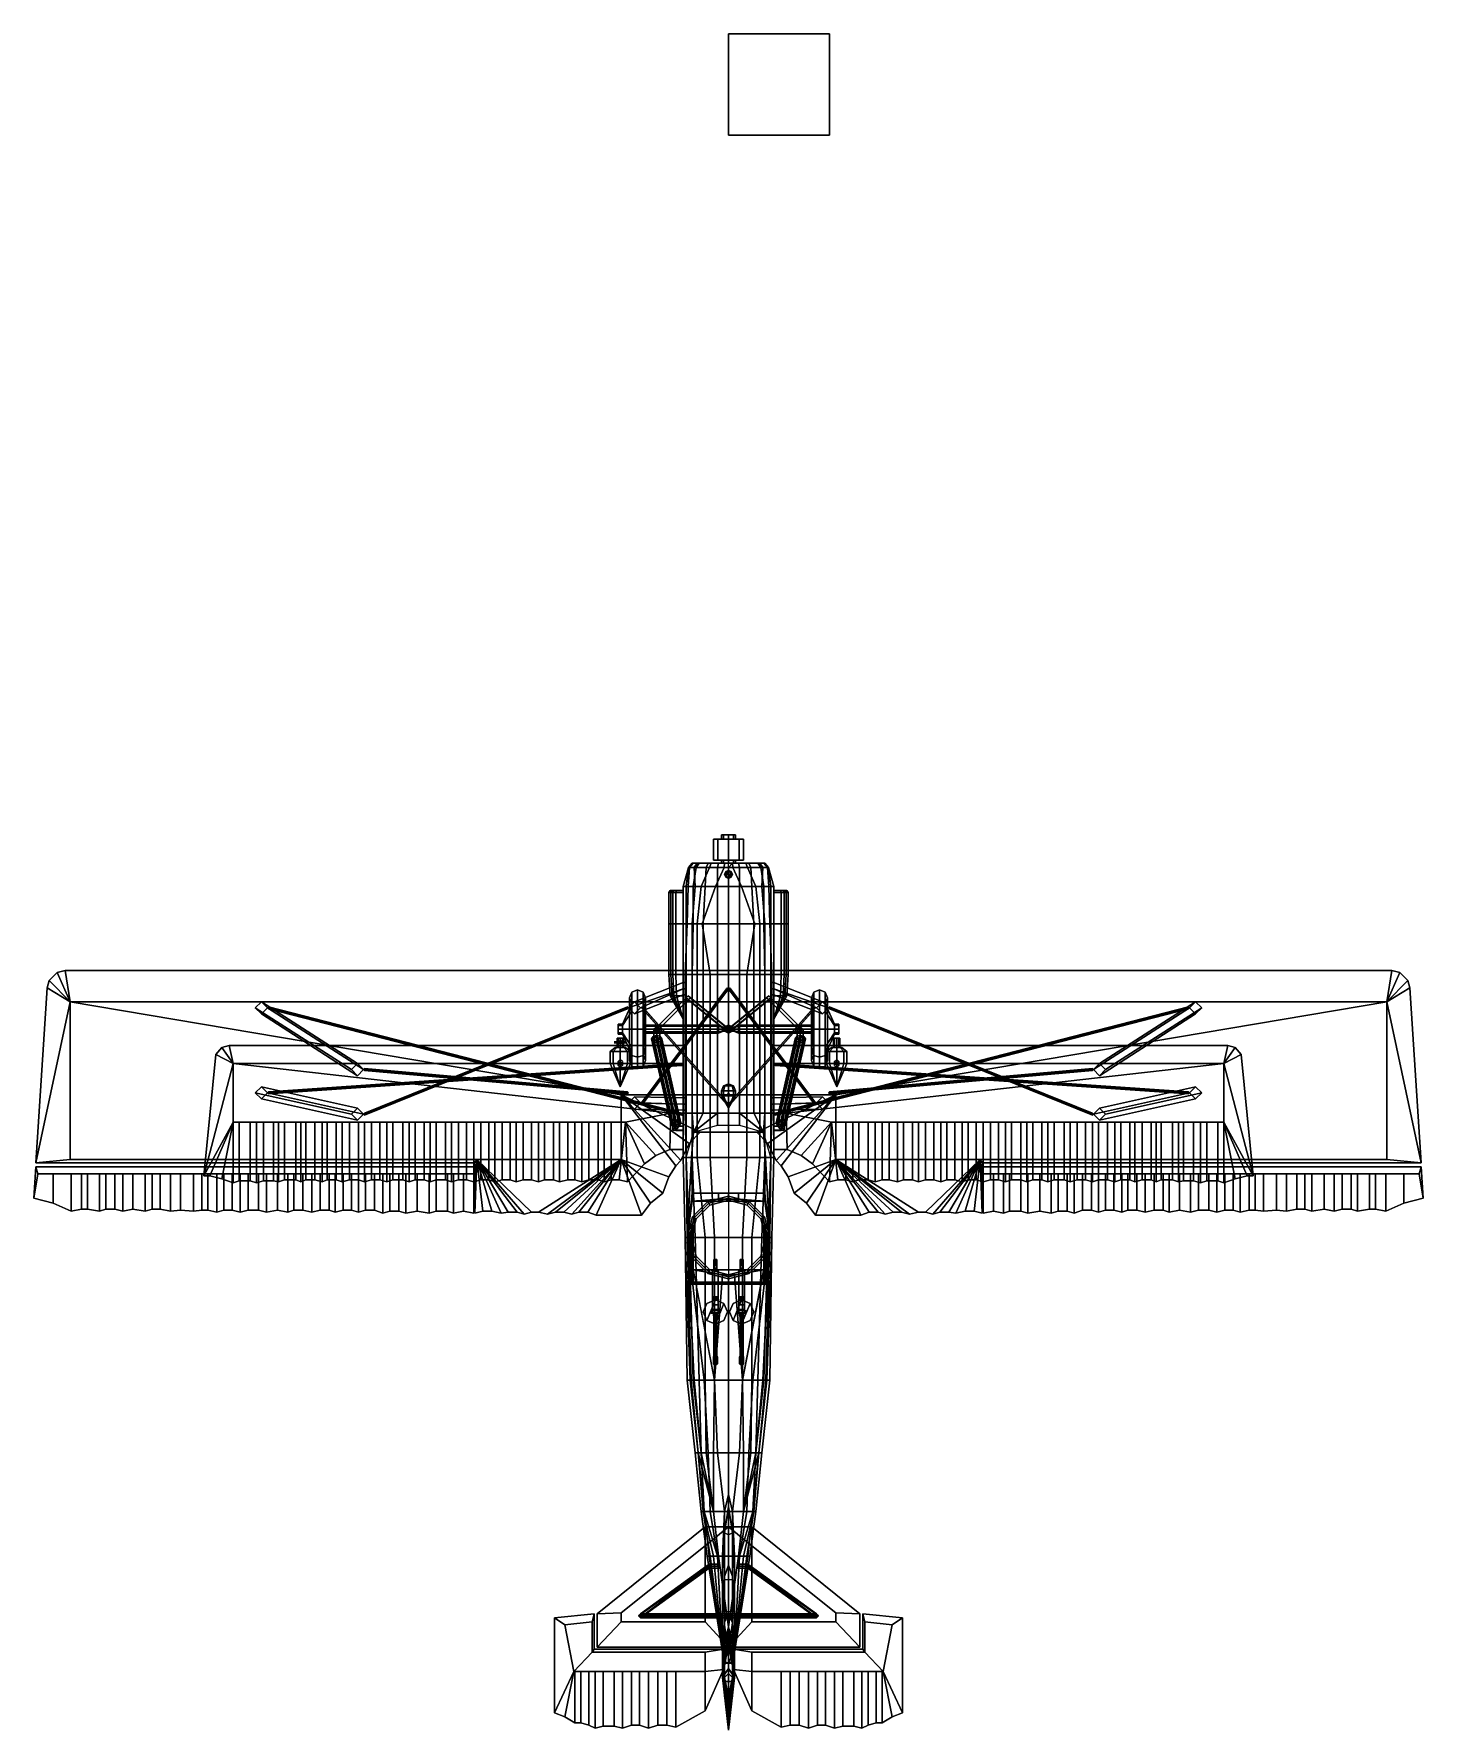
# Model space of a CAD drawing. Header units: millimetres. Extents: x -6.9 to 6.9, y -4.4 to 12.3.
import ezdxf

# ---------------------------------------------------------------- set-up
doc = ezdxf.new("R2010")
doc.units = ezdxf.units.MM
for name, color, linetype in [('gun', 1, 'Continuous'), ('h2', 2, 'Continuous'), ('propeller', 1, 'Continuous'), ('sleeve', 5, 'Continuous'), ('small_prop', 1, 'Continuous'), ('turret', 2, 'Continuous'), ('w1', 5, 'Continuous'), ('w2', 6, 'Continuous')]:
    doc.layers.add(name, color=color, linetype=linetype)

msp = doc.modelspace()

# ---------------------------------------------------------------- linework, layer by layer
for points in [[(1, 12.35, -2.11), (1, 12.35, -3.11), (0, 12.35, -3.11), (0, 12.35, -2.11)], [(1, 12.35, -3.11), (1, 11.35, -3.11), (0, 11.35, -3.11), (0, 12.35, -3.11)], [(0, 12.35, -3.11), (0, 11.35, -3.11), (0, 11.35, -2.11), (0, 12.35, -2.11)], [(0, 12.35, -2.11), (0, 11.35, -2.11), (1, 11.35, -2.11), (1, 12.35, -2.11)], [(1, 11.35, -2.11), (1, 11.35, -3.11), (1, 12.35, -3.11), (1, 12.35, -2.11)], [(0, 11.35, -2.11), (0, 11.35, -3.11), (1, 11.35, -3.11), (1, 11.35, -2.11)], [(-0.385, 4.11, 0.452), (-0.396, 4.11, 0.397), (-0.45, 3.92, 0.49), (-0.4, 3.92, 0.64)], [(-0.396, 4.11, 0.397), (-0.396, 4.11, 0.21), (-0.45, 3.92, 0.11), (-0.45, 3.92, 0.49)], [(-0.396, 4.11, 0.21), (-0.396, 4.11, 0.21), (-0.42, 3.92, -0.01), (-0.45, 3.92, 0.11)], [(-0.396, 4.11, 0.21), (-0.341, 4.11, -0.04), (-0.33, 3.92, -0.13), (-0.42, 3.92, -0.01)], [(-0.319, 4.11, 0.595), (-0.385, 4.11, 0.452), (-0.4, 3.92, 0.64), (-0.35, 3.92, 0.71)], [(-0.35, 4.15, 0.41), (-0.36, 4.15, 0.36), (-0.396, 4.11, 0.397), (-0.385, 4.11, 0.452)], [(-0.36, 4.15, 0.36), (-0.36, 4.15, 0.19), (-0.396, 4.11, 0.21), (-0.396, 4.11, 0.397)], [(-0.36, 4.15, 0.19), (-0.31, 4.15, -0.01), (-0.341, 4.11, -0.04), (-0.396, 4.11, 0.21)], [(-0.29, 4.15, 0.54), (-0.35, 4.15, 0.41), (-0.385, 4.11, 0.452), (-0.319, 4.11, 0.595)], [(-0.31, 4.15, -0.01), (-0.36, 4.15, 0.19), (-0.35, 4.15, 0.41), (-0.29, 4.15, 0.54)], [(-0.35, 4.15, 0.41), (-0.36, 4.15, 0.19), (-0.36, 4.15, 0.19), (-0.36, 4.15, 0.36)], [(-0.22, 4.11, 0.683), (-0.319, 4.11, 0.595), (-0.35, 3.92, 0.71), (-0.23, 3.92, 0.82)], [(-0.31, 4.15, -0.01), (-0.17, 4.15, -0.13), (-0.187, 4.11, -0.172), (-0.341, 4.11, -0.04)], [(-0.341, 4.11, -0.04), (-0.187, 4.11, -0.172), (-0.27, 3.92, -0.18), (-0.33, 3.92, -0.13)], [(-0.2, 4.15, 0.62), (-0.29, 4.15, 0.54), (-0.319, 4.11, 0.595), (-0.22, 4.11, 0.683)], [(-0.17, 4.15, -0.13), (-0.31, 4.15, -0.01), (-0.29, 4.15, 0.54), (-0.2, 4.15, 0.62)], [(-0.187, 4.11, -0.172), (-0.044, 4.11, -0.227), (-0.13, 3.92, -0.25), (-0.27, 3.92, -0.18)], [(-0.11, 4.11, 0.738), (-0.22, 4.11, 0.683), (-0.23, 3.92, 0.82), (-0.11, 3.92, 0.87)], [(-0.1, 4.15, 0.67), (-0.2, 4.15, 0.62), (-0.22, 4.11, 0.683), (-0.11, 4.11, 0.738)], [(-0.04, 4.15, -0.18), (-0.17, 4.15, -0.13), (-0.2, 4.15, 0.62), (-0.1, 4.15, 0.67)], [(-0.17, 4.15, -0.13), (-0.04, 4.15, -0.18), (-0.044, 4.11, -0.227), (-0.187, 4.11, -0.172)], [(-0.044, 4.11, -0.227), (0, 4.11, -0.227), (0, 3.92, -0.27), (-0.13, 3.92, -0.25)], [(0, 4.15, 0.68), (-0.1, 4.15, 0.67), (-0.11, 4.11, 0.738), (0, 4.11, 0.749)], [(0, 4.11, 0.749), (-0.11, 4.11, 0.738), (-0.11, 3.92, 0.87), (0, 3.92, 0.88)], [(0.04, 4.15, -0.18), (-0.04, 4.15, -0.18), (-0.1, 4.15, 0.67), (0, 4.15, 0.68)], [(-0.04, 4.15, -0.18), (0.04, 4.15, -0.18), (0, 4.11, -0.227), (-0.044, 4.11, -0.227)], [(-0.028, 4.068, 0.88), (-0.04, 4.04, 0.88), (-0.028, 4.012, 0.88), (0, 4.08, 0.88)], [(-0.028, 4.068, 0.77), (-0.04, 4.04, 0.79), (-0.04, 4.04, 0.83), (-0.028, 4.068, 0.83)], [(-0.028, 4.068, 0.85), (-0.04, 4.04, 0.85), (-0.04, 4.04, 0.88), (-0.028, 4.068, 0.88)], [(-0.028, 4.068, 0.83), (-0.04, 4.04, 0.83), (-0.03, 4.04, 0.83), (-0.021, 4.061, 0.83)], [(-0.04, 4.04, 0.79), (-0.028, 4.012, 0.81), (-0.028, 4.012, 0.83), (-0.04, 4.04, 0.83)], [(-0.04, 4.04, 0.85), (-0.028, 4.012, 0.85), (-0.028, 4.012, 0.88), (-0.04, 4.04, 0.88)], [(-0.04, 4.04, 0.83), (-0.028, 4.012, 0.83), (-0.021, 4.019, 0.83), (-0.03, 4.04, 0.83)], [(-0.021, 4.061, 0.83), (-0.03, 4.04, 0.83), (-0.03, 4.04, 0.85), (-0.021, 4.061, 0.85)], [(-0.03, 4.04, 0.83), (-0.021, 4.019, 0.83), (-0.021, 4.019, 0.85), (-0.03, 4.04, 0.85)], [(0, 4.08, 0.76), (-0.028, 4.068, 0.77), (-0.028, 4.068, 0.83), (0, 4.08, 0.83)], [(0, 4.08, 0.85), (-0.028, 4.068, 0.85), (-0.028, 4.068, 0.88), (0, 4.08, 0.88)], [(0, 4.08, 0.83), (-0.028, 4.068, 0.83), (-0.021, 4.061, 0.83), (0, 4.07, 0.83)], [(0, 4.08, 0.88), (-0.028, 4.012, 0.88), (0, 4, 0.88), (0.028, 4.068, 0.88)], [(0, 4.07, 0.83), (-0.021, 4.061, 0.83), (-0.021, 4.061, 0.85), (0, 4.07, 0.85)], [(0.04, 4.15, -0.18), (0.04, 4.15, -0.18), (0, 4.15, 0.68), (0.1, 4.15, 0.67)], [(0.028, 4.068, 0.77), (0, 4.08, 0.76), (0, 4.08, 0.83), (0.028, 4.068, 0.83)], [(0.028, 4.068, 0.85), (0, 4.08, 0.85), (0, 4.08, 0.88), (0.028, 4.068, 0.88)], [(0.028, 4.068, 0.83), (0, 4.08, 0.83), (0, 4.07, 0.83), (0.021, 4.061, 0.83)], [(0.021, 4.061, 0.83), (0, 4.07, 0.83), (0, 4.07, 0.85), (0.021, 4.061, 0.85)], [(0.028, 4.068, 0.88), (0, 4, 0.88), (0.028, 4.012, 0.88), (0.04, 4.04, 0.88)], [(0.04, 4.04, 0.83), (0.028, 4.068, 0.83), (0.021, 4.061, 0.83), (0.03, 4.04, 0.83)], [(0.03, 4.04, 0.83), (0.021, 4.061, 0.83), (0.021, 4.061, 0.85), (0.03, 4.04, 0.85)], [(0.021, 4.019, 0.83), (0.03, 4.04, 0.83), (0.03, 4.04, 0.85), (0.021, 4.019, 0.85)], [(0.028, 4.012, 0.83), (0.04, 4.04, 0.83), (0.03, 4.04, 0.83), (0.021, 4.019, 0.83)], [(0.04, 4.04, 0.79), (0.028, 4.068, 0.77), (0.028, 4.068, 0.83), (0.04, 4.04, 0.83)], [(0.04, 4.04, 0.85), (0.028, 4.068, 0.85), (0.028, 4.068, 0.88), (0.04, 4.04, 0.88)], [(0.028, 4.012, 0.81), (0.04, 4.04, 0.79), (0.04, 4.04, 0.83), (0.028, 4.012, 0.83)], [(0.028, 4.012, 0.85), (0.04, 4.04, 0.85), (0.04, 4.04, 0.88), (0.028, 4.012, 0.88)], [(0.17, 4.15, -0.13), (0.04, 4.15, -0.18), (0.1, 4.15, 0.67), (0.2, 4.15, 0.62)], [(0.31, 4.15, -0.01), (0.17, 4.15, -0.13), (0.2, 4.15, 0.62), (0.29, 4.15, 0.54)], [(0.36, 4.15, 0.19), (0.31, 4.15, -0.01), (0.29, 4.15, 0.54), (0.35, 4.15, 0.41)], [(0.36, 4.15, 0.36), (0.36, 4.15, 0.19), (0.35, 4.15, 0.41), (0.36, 4.15, 0.36)], [(-0.576, 3.88, 0.255), (-0.558, 3.88, 0.219), (-0.57, 3.86, 0.21), (-0.59, 3.86, 0.25)], [(-0.576, 3.88, 0.3), (-0.576, 3.88, 0.255), (-0.59, 3.86, 0.25), (-0.59, 3.86, 0.3)], [(-0.54, 3.88, 0.363), (-0.576, 3.88, 0.3), (-0.59, 3.86, 0.3), (-0.55, 3.86, 0.37)], [(-0.55, 3.86, 0.37), (-0.59, 3.86, 0.3), (-0.59, 3.55, 0.3), (-0.55, 3.55, 0.37)], [(-0.59, 3.86, 0.3), (-0.59, 3.86, 0.25), (-0.59, 3.55, 0.25), (-0.59, 3.55, 0.3)], [(-0.59, 3.86, 0.25), (-0.57, 3.86, 0.21), (-0.57, 3.55, 0.21), (-0.59, 3.55, 0.25)], [(-0.558, 3.88, 0.219), (-0.576, 3.88, 0.255), (-0.576, 3.88, 0.3), (-0.54, 3.88, 0.363)], [(-0.558, 3.88, 0.219), (-0.513, 3.88, 0.174), (-0.52, 3.86, 0.16), (-0.57, 3.86, 0.21)], [(-0.57, 3.86, 0.21), (-0.52, 3.86, 0.16), (-0.52, 3.55, 0.16), (-0.57, 3.55, 0.21)], [(-0.513, 3.88, 0.174), (-0.558, 3.88, 0.219), (-0.54, 3.88, 0.363), (-0.513, 3.88, 0.381)], [(-0.513, 3.88, 0.381), (-0.54, 3.88, 0.363), (-0.55, 3.86, 0.37), (-0.52, 3.86, 0.39)], [(-0.52, 3.86, 0.39), (-0.55, 3.86, 0.37), (-0.55, 3.55, 0.37), (-0.52, 3.55, 0.39)], [(-0.513, 3.88, 0.174), (-0.45, 3.88, 0.165), (-0.45, 3.86, 0.15), (-0.52, 3.86, 0.16)], [(-0.45, 3.88, 0.399), (-0.513, 3.88, 0.381), (-0.52, 3.86, 0.39), (-0.45, 3.86, 0.41)], [(-0.45, 3.86, 0.41), (-0.52, 3.86, 0.39), (-0.52, 3.55, 0.39), (-0.45, 3.55, 0.41)], [(-0.52, 3.86, 0.16), (-0.45, 3.86, 0.15), (-0.45, 3.55, 0.15), (-0.52, 3.55, 0.16)], [(-0.45, 3.88, 0.165), (-0.513, 3.88, 0.174), (-0.513, 3.88, 0.381), (-0.45, 3.88, 0.399)], [(-0.4, 3.92, 0.64), (-0.45, 3.92, 0.49), (-0.45, 3.55, 0.49), (-0.41, 3.55, 0.64)], [(-0.45, 3.92, 0.49), (-0.45, 3.92, 0.11), (-0.45, 3.88, 0.165), (-0.45, 3.88, 0.399)], [(-0.45, 3.92, 0.11), (-0.42, 3.92, -0.01), (-0.42, 3.55, -0.22), (-0.45, 3.55, -0.14)], [(-0.45, 3.92, 0.49), (-0.45, 3.88, 0.399), (-0.45, 3.86, 0.41), (-0.45, 3.92, 0.49)], [(-0.45, 3.88, 0.165), (-0.45, 3.92, 0.11), (-0.45, 3.92, 0.11), (-0.45, 3.86, 0.15)], [(-0.45, 3.92, 0.49), (-0.45, 3.86, 0.41), (-0.45, 3.55, 0.41), (-0.45, 3.55, 0.49)], [(-0.45, 3.86, 0.15), (-0.45, 3.92, 0.11), (-0.45, 3.55, -0.14), (-0.45, 3.55, 0.15)], [(-0.42, 3.92, -0.01), (-0.33, 3.92, -0.13), (-0.36, 3.55, -0.28), (-0.42, 3.55, -0.22)], [(-0.35, 3.92, 0.71), (-0.4, 3.92, 0.64), (-0.41, 3.55, 0.64), (-0.35, 3.55, 0.75)], [(-0.33, 3.92, -0.13), (-0.27, 3.92, -0.18), (-0.31, 3.55, -0.31), (-0.36, 3.55, -0.28)], [(-0.23, 3.92, 0.82), (-0.35, 3.92, 0.71), (-0.35, 3.55, 0.75), (-0.25, 3.55, 0.85)], [(-0.27, 3.92, -0.18), (-0.13, 3.92, -0.25), (-0.26, 3.55, -0.32), (-0.31, 3.55, -0.31)], [(-0.13, 3.92, -0.25), (0, 3.92, -0.27), (0, 3.55, -0.35), (-0.26, 3.55, -0.32)], [(-0.11, 3.92, 0.87), (-0.23, 3.92, 0.82), (-0.25, 3.55, 0.85), (-0.11, 3.55, 0.91)], [(0, 3.92, 0.88), (-0.11, 3.92, 0.87), (-0.11, 3.55, 0.91), (0, 3.55, 0.93)], [(-0.028, 4.012, 0.83), (0, 4, 0.83), (0, 4.01, 0.83), (-0.021, 4.019, 0.83)], [(-0.028, 4.012, 0.81), (0, 4, 0.82), (0, 4, 0.83), (-0.028, 4.012, 0.83)], [(-0.028, 4.012, 0.85), (0, 4, 0.85), (0, 4, 0.88), (-0.028, 4.012, 0.88)], [(-0.021, 4.019, 0.83), (0, 4.01, 0.83), (0, 4.01, 0.85), (-0.021, 4.019, 0.85)], [(0, 4.01, 0.83), (0.021, 4.019, 0.83), (0.021, 4.019, 0.85), (0, 4.01, 0.85)], [(0, 4, 0.83), (0.028, 4.012, 0.83), (0.021, 4.019, 0.83), (0, 4.01, 0.83)], [(0, 4, 0.82), (0.028, 4.012, 0.81), (0.028, 4.012, 0.83), (0, 4, 0.83)], [(0, 4, 0.85), (0.028, 4.012, 0.85), (0.028, 4.012, 0.88), (0, 4, 0.88)], [(-0.55, 3.55, 0.37), (-0.59, 3.55, 0.3), (-0.59, 3.05, 0.3), (-0.55, 3.05, 0.37)], [(-0.59, 3.55, 0.3), (-0.59, 3.55, 0.25), (-0.59, 3.05, 0.25), (-0.59, 3.05, 0.3)], [(-0.59, 3.55, 0.25), (-0.57, 3.55, 0.21), (-0.57, 3.05, 0.21), (-0.59, 3.05, 0.25)], [(-0.57, 3.55, 0.21), (-0.52, 3.55, 0.16), (-0.52, 3.05, 0.16), (-0.57, 3.05, 0.21)], [(-0.52, 3.55, 0.39), (-0.55, 3.55, 0.37), (-0.55, 3.05, 0.37), (-0.52, 3.05, 0.39)], [(-0.45, 3.55, 0.41), (-0.52, 3.55, 0.39), (-0.52, 3.05, 0.39), (-0.45, 3.05, 0.41)], [(-0.52, 3.55, 0.16), (-0.45, 3.55, 0.15), (-0.45, 3.05, 0.15), (-0.52, 3.05, 0.16)], [(-0.41, 3.55, 0.64), (-0.45, 3.55, 0.49), (-0.45, 3.05, 0.49), (-0.43, 3.05, 0.64)], [(-0.45, 3.55, 0.15), (-0.45, 3.55, -0.14), (-0.45, 3.05, -0.35), (-0.45, 3.05, 0.15)], [(-0.45, 3.55, -0.14), (-0.42, 3.55, -0.22), (-0.42, 3.05, -0.38), (-0.45, 3.05, -0.35)], [(-0.45, 3.55, 0.49), (-0.45, 3.55, 0.41), (-0.45, 3.05, 0.41), (-0.45, 3.05, 0.49)], [(-0.35, 3.55, 0.75), (-0.41, 3.55, 0.64), (-0.43, 3.05, 0.64), (-0.36, 3.05, 0.79)], [(-0.42, 3.55, -0.22), (-0.36, 3.55, -0.28), (-0.36, 3.05, -0.4), (-0.42, 3.05, -0.38)], [(-0.25, 3.55, 0.85), (-0.35, 3.55, 0.75), (-0.36, 3.05, 0.79), (-0.25, 3.05, 0.89)], [(-0.36, 3.55, -0.28), (-0.31, 3.55, -0.31), (-0.31, 3.05, -0.42), (-0.36, 3.05, -0.4)], [(-0.31, 3.55, -0.31), (-0.26, 3.55, -0.32), (-0.18, 3.05, -0.45), (-0.31, 3.05, -0.42)], [(-0.26, 3.55, -0.32), (0, 3.55, -0.35), (0, 3.05, -0.47), (-0.18, 3.05, -0.45)], [(-0.11, 3.55, 0.91), (-0.25, 3.55, 0.85), (-0.25, 3.05, 0.89), (-0.11, 3.05, 0.96)], [(0, 3.55, 0.93), (-0.11, 3.55, 0.91), (-0.11, 3.05, 0.96), (0, 3.05, 0.98)], [(-0.55, 3.05, 0.37), (-0.59, 3.05, 0.3), (-0.576, 2.84, 0.3), (-0.54, 2.84, 0.363)], [(-0.59, 3.05, 0.3), (-0.59, 3.05, 0.25), (-0.576, 2.84, 0.255), (-0.576, 2.84, 0.3)], [(-0.59, 3.05, 0.25), (-0.57, 3.05, 0.21), (-0.558, 2.84, 0.219), (-0.576, 2.84, 0.255)], [(-0.57, 3.05, 0.21), (-0.52, 3.05, 0.16), (-0.513, 2.84, 0.174), (-0.558, 2.84, 0.219)], [(-0.52, 3.05, 0.39), (-0.55, 3.05, 0.37), (-0.54, 2.84, 0.363), (-0.513, 2.84, 0.381)], [(-0.45, 3.05, 0.41), (-0.52, 3.05, 0.39), (-0.513, 2.84, 0.381), (-0.45, 2.84, 0.399)], [(-0.52, 3.05, 0.16), (-0.45, 3.05, 0.15), (-0.45, 2.84, 0.165), (-0.513, 2.84, 0.174)], [(-0.43, 3.05, 0.64), (-0.45, 3.05, 0.49), (-0.45, 1.68, 0.49), (-0.43, 1.68, 0.64)], [(-0.45, 3.05, 0.15), (-0.45, 3.05, -0.35), (-0.45, 1.68, -0.35), (-0.45, 2.84, 0.165)], [(-0.45, 3.05, -0.35), (-0.42, 3.05, -0.38), (-0.42, 1.68, -0.38), (-0.45, 1.68, -0.35)], [(-0.45, 3.05, 0.49), (-0.45, 3.05, 0.41), (-0.45, 2.84, 0.399), (-0.45, 1.68, 0.49)], [(-0.36, 3.05, 0.79), (-0.43, 3.05, 0.64), (-0.43, 1.68, 0.64), (-0.36, 1.68, 0.79)], [(-0.42, 3.05, -0.38), (-0.36, 3.05, -0.4), (-0.36, 1.68, -0.4), (-0.42, 1.68, -0.38)], [(-0.25, 3.05, 0.89), (-0.36, 3.05, 0.79), (-0.36, 1.68, 0.79), (-0.25, 1.68, 0.89)], [(-0.36, 3.05, -0.4), (-0.31, 3.05, -0.42), (-0.31, 1.68, -0.42), (-0.36, 1.68, -0.4)], [(-0.31, 3.05, -0.42), (-0.18, 3.05, -0.45), (-0.18, 1.68, -0.45), (-0.31, 1.68, -0.42)], [(-0.11, 3.05, 0.96), (-0.25, 3.05, 0.89), (-0.25, 1.68, 0.89), (-0.11, 1.68, 0.96)], [(-0.18, 3.05, -0.45), (0, 3.05, -0.47), (0, 1.68, -0.47), (-0.18, 1.68, -0.45)], [(0, 3.05, 0.98), (-0.11, 3.05, 0.96), (-0.11, 1.68, 0.96), (0, 1.68, 0.98)], [(-0.54, 2.84, 0.363), (-0.576, 2.84, 0.3), (-0.45, 2.61, 0.28)], [(-0.576, 2.84, 0.3), (-0.576, 2.84, 0.255), (-0.45, 2.61, 0.28)], [(-0.576, 2.84, 0.255), (-0.558, 2.84, 0.219), (-0.45, 2.61, 0.28)], [(-0.558, 2.84, 0.219), (-0.513, 2.84, 0.174), (-0.45, 2.61, 0.28)], [(-0.513, 2.84, 0.381), (-0.54, 2.84, 0.363), (-0.45, 2.61, 0.28)], [(-0.45, 2.84, 0.399), (-0.513, 2.84, 0.381), (-0.45, 2.61, 0.28)], [(-0.513, 2.84, 0.174), (-0.45, 2.84, 0.165), (-0.45, 2.61, 0.28)], [(-0.45, 2.84, 0.165), (-0.45, 1.68, -0.35), (-0.45, 2.61, 0.28)], [(-0.45, 1.68, 0.49), (-0.45, 2.84, 0.399), (-0.45, 2.61, 0.28)], [(-0.45, 2.61, 0.28), (-0.45, 1.68, -0.35), (-0.45, 1.68, 0.49)], [(0.05, 2.524, -1.346), (0.05, 2.53, -1.36), (-0.05, 2.53, -1.36), (-0.05, 2.524, -1.346)], [(0.05, 2.53, -1.36), (0.05, 2.524, -1.374), (-0.05, 2.524, -1.374), (-0.05, 2.53, -1.36)], [(0.05, 2.51, -1.34), (0.05, 2.524, -1.346), (-0.05, 2.524, -1.346), (-0.05, 2.51, -1.34)], [(0.05, 2.524, -1.374), (0.05, 2.51, -1.38), (-0.05, 2.51, -1.38), (-0.05, 2.524, -1.374)], [(-0.04, 2.51, -1.29), (0.028, 2.538, -1.29), (0, 2.55, -1.29), (-0.028, 2.538, -1.29)], [(-0.04, 2.51, -1.29), (-0.028, 2.538, -1.29), (-0.014, 2.524, -1.34), (-0.02, 2.51, -1.34)], [(-0.028, 2.482, -1.29), (0.04, 2.51, -1.29), (0.028, 2.538, -1.29), (-0.04, 2.51, -1.29)], [(-0.028, 2.538, -1.29), (0, 2.55, -1.29), (0, 2.53, -1.34), (-0.014, 2.524, -1.34)], [(-0.02, 2.51, -1.34), (-0.014, 2.524, -1.34), (-0.014, 2.524, -1.346), (-0.02, 2.51, -1.34)], [(-0.014, 2.524, -1.34), (0, 2.53, -1.34), (0, 2.53, -1.36), (-0.014, 2.524, -1.346)], [(0, 2.55, -1.29), (0.028, 2.538, -1.29), (0.014, 2.524, -1.34), (0, 2.53, -1.34)], [(0, 2.53, -1.34), (0.014, 2.524, -1.34), (0.014, 2.524, -1.346), (0, 2.53, -1.36)], [(0.028, 2.538, -1.29), (0.04, 2.51, -1.29), (0.02, 2.51, -1.34), (0.014, 2.524, -1.34)], [(0.014, 2.524, -1.34), (0.02, 2.51, -1.34), (0.02, 2.51, -1.34), (0.014, 2.524, -1.346)], [(0.05, 2.496, -1.346), (0.05, 2.51, -1.34), (-0.05, 2.51, -1.34), (-0.05, 2.496, -1.346)], [(0.05, 2.51, -1.38), (0.05, 2.496, -1.374), (-0.05, 2.496, -1.374), (-0.05, 2.51, -1.38)], [(0.05, 2.49, -1.36), (0.05, 2.496, -1.346), (-0.05, 2.496, -1.346), (-0.05, 2.49, -1.36)], [(0.05, 2.496, -1.374), (0.05, 2.49, -1.36), (-0.05, 2.49, -1.36), (-0.05, 2.496, -1.374)], [(-0.028, 2.482, -1.29), (-0.04, 2.51, -1.29), (-0.02, 2.51, -1.34), (-0.014, 2.496, -1.34)], [(0, 2.47, -1.29), (0.028, 2.482, -1.29), (0.04, 2.51, -1.29), (-0.028, 2.482, -1.29)], [(0, 2.47, -1.29), (-0.028, 2.482, -1.29), (-0.014, 2.496, -1.34), (0, 2.49, -1.34)], [(-0.014, 2.496, -1.34), (-0.02, 2.51, -1.34), (-0.02, 2.51, -1.34), (-0.014, 2.496, -1.346)], [(0, 2.49, -1.34), (-0.014, 2.496, -1.34), (-0.014, 2.496, -1.346), (0, 2.49, -1.36)], [(0.028, 2.482, -1.29), (0, 2.47, -1.29), (0, 2.49, -1.34), (0.014, 2.496, -1.34)], [(0.014, 2.496, -1.34), (0, 2.49, -1.34), (0, 2.49, -1.36), (0.014, 2.496, -1.346)], [(0.04, 2.51, -1.29), (0.028, 2.482, -1.29), (0.014, 2.496, -1.34), (0.02, 2.51, -1.34)], [(0.02, 2.51, -1.34), (0.014, 2.496, -1.34), (0.014, 2.496, -1.346), (0.02, 2.51, -1.34)], [(-0.049, 1.949, 1.93), (-0.07, 1.9, 1.93), (-0.049, 1.9, 1.979), (-0.035, 1.949, 1.965)], [(-0.035, 1.949, 1.895), (-0.049, 1.9, 1.881), (-0.07, 1.9, 1.93), (-0.049, 1.949, 1.93)], [(-0.049, 1.85, 1.881), (-0.07, 1.85, 1.93), (-0.07, 1.9, 1.93), (-0.049, 1.9, 1.881)], [(-0.07, 1.85, 1.93), (-0.049, 1.85, 1.979), (-0.049, 1.9, 1.979), (-0.07, 1.9, 1.93)], [(-0.049, 1.85, 1.979), (-0.07, 1.85, 1.93), (0, 1.73, 1.93)], [(-0.07, 1.85, 1.93), (-0.049, 1.85, 1.881), (0, 1.73, 1.93)], [(0, 1.97, 1.93), (-0.049, 1.949, 1.93), (-0.035, 1.949, 1.965), (0, 1.97, 1.93)], [(0, 1.97, 1.93), (-0.035, 1.949, 1.895), (-0.049, 1.949, 1.93), (0, 1.97, 1.93)], [(-0.035, 1.949, 1.965), (-0.049, 1.9, 1.979), (0, 1.9, 2), (0, 1.949, 1.979)], [(0, 1.949, 1.881), (0, 1.9, 1.86), (-0.049, 1.9, 1.881), (-0.035, 1.949, 1.895)], [(0, 1.85, 1.86), (-0.049, 1.85, 1.881), (-0.049, 1.9, 1.881), (0, 1.9, 1.86)], [(-0.049, 1.85, 1.979), (0, 1.85, 2), (0, 1.9, 2), (-0.049, 1.9, 1.979)], [(0, 1.85, 2), (-0.049, 1.85, 1.979), (0, 1.73, 1.93)], [(-0.049, 1.85, 1.881), (0, 1.85, 1.86), (0, 1.73, 1.93)], [(0, 1.97, 1.93), (-0.035, 1.949, 1.965), (0, 1.949, 1.979), (0, 1.97, 1.93)], [(0, 1.97, 1.93), (0, 1.949, 1.881), (-0.035, 1.949, 1.895), (0, 1.97, 1.93)], [(0, 1.88, 1.83), (-0.01, 1.87, 1.83), (-0.01, 1.87, 1.87), (0, 1.88, 1.86)], [(-0.01, 1.87, 1.83), (0, 1.86, 1.83), (0, 1.86, 1.86), (-0.01, 1.87, 1.87)], [(0, 1.97, 1.93), (0.035, 1.949, 1.965), (0.049, 1.949, 1.93), (0, 1.97, 1.93)], [(0, 1.97, 1.93), (0, 1.949, 1.979), (0.035, 1.949, 1.965), (0, 1.97, 1.93)], [(0, 1.97, 1.93), (0.035, 1.949, 1.895), (0, 1.949, 1.881), (0, 1.97, 1.93)], [(0, 1.97, 1.93), (0.049, 1.949, 1.93), (0.035, 1.949, 1.895), (0, 1.97, 1.93)], [(0, 1.949, 1.979), (0, 1.9, 2), (0.049, 1.9, 1.979), (0.035, 1.949, 1.965)], [(0.035, 1.949, 1.895), (0.049, 1.9, 1.881), (0, 1.9, 1.86), (0, 1.949, 1.881)], [(0.049, 1.85, 1.881), (0, 1.85, 1.86), (0, 1.9, 1.86), (0.049, 1.9, 1.881)], [(0, 1.85, 2), (0.049, 1.85, 1.979), (0.049, 1.9, 1.979), (0, 1.9, 2)], [(0.01, 1.87, 1.83), (0, 1.88, 1.83), (0, 1.88, 1.86), (0.01, 1.87, 1.87)], [(0, 1.86, 1.83), (0.01, 1.87, 1.83), (0.01, 1.87, 1.87), (0, 1.86, 1.86)], [(0.049, 1.85, 1.979), (0, 1.85, 2), (0, 1.73, 1.93)], [(0.07, 1.85, 1.93), (0.049, 1.85, 1.979), (0, 1.73, 1.93)], [(0.049, 1.85, 1.881), (0.07, 1.85, 1.93), (0, 1.73, 1.93)], [(0, 1.85, 1.86), (0.049, 1.85, 1.881), (0, 1.73, 1.93)], [(0.035, 1.949, 1.965), (0.049, 1.9, 1.979), (0.07, 1.9, 1.93), (0.049, 1.949, 1.93)], [(0.049, 1.949, 1.93), (0.07, 1.9, 1.93), (0.049, 1.9, 1.881), (0.035, 1.949, 1.895)], [(0.07, 1.85, 1.93), (0.049, 1.85, 1.881), (0.049, 1.9, 1.881), (0.07, 1.9, 1.93)], [(0.049, 1.85, 1.979), (0.07, 1.85, 1.93), (0.07, 1.9, 1.93), (0.049, 1.9, 1.979)], [(-0.43, 1.68, 0.64), (-0.45, 1.68, 0.49), (-0.45, 1.24, 0.49), (-0.42, 1.24, 0.64)], [(-0.45, 1.68, 0.49), (-0.45, 1.68, -0.35), (-0.45, 1.24, -0.35), (-0.45, 1.24, 0.49)], [(-0.45, 1.68, -0.35), (-0.42, 1.68, -0.38), (-0.42, 1.24, -0.37), (-0.45, 1.24, -0.35)], [(-0.36, 1.68, 0.79), (-0.43, 1.68, 0.64), (-0.42, 1.24, 0.64), (-0.347, 1.49, 0.79)], [(-0.42, 1.68, -0.38), (-0.36, 1.68, -0.4), (-0.36, 1.24, -0.4), (-0.42, 1.24, -0.37)], [(-0.36, 1.68, -0.4), (-0.31, 1.68, -0.42), (-0.31, 1.24, -0.42), (-0.36, 1.24, -0.4)], [(-0.25, 1.68, 0.89), (-0.36, 1.68, 0.79), (-0.347, 1.49, 0.79)], [(-0.11, 1.68, 0.96), (-0.25, 1.68, 0.89), (-0.347, 1.49, 0.79)], [(-0.11, 1.56, 1.06), (-0.11, 1.68, 0.96), (-0.347, 1.49, 0.79)], [(-0.347, 1.49, 0.68), (-0.11, 1.68, 0.68), (-0.11, 1.68, 0.96), (-0.347, 1.49, 0.79)], [(0.11, 1.68, 0.68), (-0.11, 1.68, 0.68), (-0.347, 1.49, 0.68), (0.347, 1.49, 0.68)], [(-0.31, 1.68, -0.42), (-0.18, 1.68, -0.45), (-0.18, 1.24, -0.45), (-0.31, 1.24, -0.42)], [(-0.18, 1.68, -0.45), (0, 1.68, -0.47), (0, 1.24, -0.47), (-0.18, 1.24, -0.45)], [(0, 1.68, 0.98), (-0.11, 1.68, 0.96), (-0.11, 1.56, 1.06), (0, 1.56, 1.08)], [(-0.11, 1.68, 0.68), (0.11, 1.68, 0.68), (0, 1.68, 0.98), (-0.11, 1.68, 0.96)], [(0.11, 1.68, 0.96), (0, 1.68, 0.98), (0, 1.56, 1.08), (0.11, 1.56, 1.06)], [(0.11, 1.68, 0.68), (0.11, 1.68, 0.68), (0.11, 1.68, 0.96), (0, 1.68, 0.98)], [(0.347, 1.49, 0.79), (0.11, 1.68, 0.96), (0.11, 1.56, 1.06), (0.347, 1.49, 0.79)], [(0.11, 1.68, 0.68), (0.347, 1.49, 0.68), (0.347, 1.49, 0.79), (0.11, 1.68, 0.96)], [(-0.366, 1.24, 0.68), (-0.347, 1.49, 0.68), (-0.347, 1.49, 0.79), (-0.366, 1.24, 0.73)], [(0.347, 1.49, 0.68), (-0.347, 1.49, 0.68), (-0.366, 1.24, 0.68), (0.366, 1.24, 0.68)], [(0.347, 1.49, 0.68), (0.366, 1.24, 0.68), (0.366, 1.24, 0.73), (0.347, 1.49, 0.79)], [(-0.42, 1.24, 0.64), (-0.45, 1.24, 0.49), (-0.43, 0.45, 0.42), (-0.41, 0.45, 0.5)], [(-0.45, 1.24, 0.49), (-0.45, 1.24, -0.35), (-0.43, 0.45, -0.28), (-0.43, 0.45, 0.42)], [(-0.45, 1.24, -0.35), (-0.42, 1.24, -0.37), (-0.39, 0.45, -0.31), (-0.43, 0.45, -0.28)], [(-0.366, 1.24, 0.73), (-0.42, 1.24, 0.64), (-0.41, 0.45, 0.5), (-0.41, 0.45, 0.79)], [(-0.42, 1.24, -0.37), (-0.36, 1.24, -0.4), (-0.33, 0.45, -0.34), (-0.39, 0.45, -0.31)], [(-0.366, 1.24, 0.73), (-0.366, 1.24, 0.73), (-0.41, 0.45, 0.79), (-0.361, 0.89, 0.81)], [(-0.361, 0.89, 0.68), (-0.366, 1.24, 0.68), (-0.366, 1.24, 0.73), (-0.361, 0.89, 0.81)], [(0.366, 1.24, 0.68), (-0.366, 1.24, 0.68), (-0.361, 0.89, 0.68), (0.361, 0.89, 0.68)], [(-0.36, 1.24, -0.4), (-0.31, 1.24, -0.42), (-0.23, 0.45, -0.37), (-0.33, 0.45, -0.34)], [(-0.31, 1.24, -0.42), (-0.18, 1.24, -0.45), (-0.14, 0.45, -0.39), (-0.23, 0.45, -0.37)], [(-0.18, 1.24, -0.45), (0, 1.24, -0.47), (0, 0.45, -0.4), (-0.14, 0.45, -0.39)], [(0.366, 1.24, 0.68), (0.361, 0.89, 0.68), (0.361, 0.89, 0.81), (0.366, 1.24, 0.73)], [(-0.361, 0.89, 0.81), (-0.361, 0.89, 0.81), (-0.41, 0.45, 0.79), (-0.36, 0.81, 0.81)], [(-0.1, 0.89, 0.89), (-0.361, 0.89, 0.81), (-0.36, 0.81, 0.81), (-0.1, 0.83, 0.89)], [(0.361, 0.89, 0.68), (-0.361, 0.89, 0.68), (-0.1, 0.89, 0.89), (0, 0.89, 0.89)], [(-0.361, 0.89, 0.68), (-0.361, 0.89, 0.68), (-0.361, 0.89, 0.81), (-0.1, 0.89, 0.89)], [(0, 0.89, 0.89), (-0.1, 0.89, 0.89), (-0.1, 0.83, 0.89), (0, 0.83, 0.89)], [(0.361, 0.89, 0.68), (0.361, 0.89, 0.68), (0, 0.89, 0.89), (0.1, 0.89, 0.89)], [(0.361, 0.89, 0.68), (0.361, 0.89, 0.68), (0.1, 0.89, 0.89), (0.361, 0.89, 0.81)], [(-0.41, 0.45, 0.68), (-0.36, 0.81, 0.68), (-0.36, 0.81, 0.81), (-0.41, 0.45, 0.79)], [(0.36, 0.81, 0.68), (-0.36, 0.81, 0.68), (-0.41, 0.45, 0.68), (0.41, 0.45, 0.68)], [(-0.36, 0.81, 0.68), (-0.1, 0.83, 0.68), (-0.1, 0.83, 0.89), (-0.36, 0.81, 0.81)], [(0.1, 0.83, 0.68), (-0.1, 0.83, 0.68), (-0.36, 0.81, 0.68), (0.36, 0.81, 0.68)], [(-0.1, 0.83, 0.68), (0.1, 0.83, 0.68), (0, 0.83, 0.89), (-0.1, 0.83, 0.89)], [(0.1, 0.83, 0.68), (0.1, 0.83, 0.68), (0.1, 0.83, 0.89), (0, 0.83, 0.89)], [(0.1, 0.83, 0.68), (0.36, 0.81, 0.68), (0.36, 0.81, 0.81), (0.1, 0.83, 0.89)], [(0.36, 0.81, 0.68), (0.41, 0.45, 0.68), (0.41, 0.45, 0.79), (0.36, 0.81, 0.81)], [(-0.41, 0.45, 0.5), (-0.43, 0.45, 0.42), (-0.41, -0.96, 0.05), (-0.37, -0.96, 0.47)], [(-0.43, 0.45, 0.42), (-0.43, 0.45, -0.28), (-0.38, -0.96, -0.26), (-0.41, -0.96, 0.05)], [(-0.43, 0.45, -0.28), (-0.39, 0.45, -0.31), (-0.35, -0.96, -0.27), (-0.38, -0.96, -0.26)], [(-0.41, 0.45, 0.79), (-0.41, 0.45, 0.79), (-0.24, -0.96, 0.76), (-0.14, -0.96, 0.79)], [(-0.41, 0.45, 0.79), (-0.41, 0.45, 0.5), (-0.34, -0.96, 0.69), (-0.24, -0.96, 0.76)], [(-0.41, 0.45, 0.5), (-0.41, 0.45, 0.5), (-0.37, -0.96, 0.63), (-0.34, -0.96, 0.69)], [(-0.41, 0.45, 0.5), (-0.41, 0.45, 0.5), (-0.37, -0.96, 0.47), (-0.37, -0.96, 0.63)], [(-0.349, 0.13, 0.68), (-0.41, 0.45, 0.68), (-0.41, 0.45, 0.79), (-0.349, 0.13, 0.79)], [(0.41, 0.45, 0.68), (-0.41, 0.45, 0.68), (-0.349, 0.13, 0.68), (0.349, 0.13, 0.68)], [(-0.39, 0.45, -0.31), (-0.33, 0.45, -0.34), (-0.29, -0.96, -0.28), (-0.35, -0.96, -0.27)], [(-0.33, 0.45, -0.34), (-0.23, 0.45, -0.37), (-0.23, -0.96, -0.29), (-0.29, -0.96, -0.28)], [(-0.23, 0.45, -0.37), (-0.14, 0.45, -0.39), (-0.14, -0.96, -0.3), (-0.23, -0.96, -0.29)], [(-0.14, 0.45, -0.39), (0, 0.45, -0.4), (0, -0.96, -0.32), (-0.14, -0.96, -0.3)], [(0.41, 0.45, 0.68), (0.349, 0.13, 0.68), (0.349, 0.13, 0.79), (0.41, 0.45, 0.79)], [(-0.06, 0.08, 0.85), (-0.349, 0.13, 0.79), (-0.14, -0.96, 0.79)], [(-0.06, 0.08, 0.68), (-0.349, 0.13, 0.68), (-0.349, 0.13, 0.79), (-0.06, 0.08, 0.85)], [(0.349, 0.13, 0.68), (-0.349, 0.13, 0.68), (-0.06, 0.08, 0.68), (0.06, 0.08, 0.68)], [(0, 0.08, 0.85), (-0.06, 0.08, 0.85), (-0.14, -0.96, 0.79), (0, -0.96, 0.8)], [(0.06, 0.08, 0.68), (-0.06, 0.08, 0.68), (-0.06, 0.08, 0.85), (0, 0.08, 0.85)], [(0.06, 0.08, 0.68), (0.06, 0.08, 0.68), (0, 0.08, 0.85), (0.06, 0.08, 0.85)], [(0.349, 0.13, 0.68), (0.06, 0.08, 0.68), (0.06, 0.08, 0.85), (0.349, 0.13, 0.79)], [(-0.37, -0.96, 0.47), (-0.41, -0.96, 0.05), (-0.33, -1.68, 0.05), (-0.3, -1.68, 0.47)], [(-0.41, -0.96, 0.05), (-0.38, -0.96, -0.26), (-0.3, -1.68, -0.18), (-0.33, -1.68, 0.05)], [(-0.38, -0.96, -0.26), (-0.35, -0.96, -0.27), (-0.27, -1.68, -0.19), (-0.3, -1.68, -0.18)], [(-0.34, -0.96, 0.69), (-0.37, -0.96, 0.63), (-0.3, -1.68, 0.59), (-0.27, -1.68, 0.66)], [(-0.37, -0.96, 0.63), (-0.37, -0.96, 0.47), (-0.3, -1.68, 0.47), (-0.3, -1.68, 0.59)], [(-0.35, -0.96, -0.27), (-0.29, -0.96, -0.28), (-0.27, -1.68, -0.19)], [(-0.24, -0.96, 0.76), (-0.34, -0.96, 0.69), (-0.27, -1.68, 0.66), (-0.2, -1.68, 0.71)], [(-0.29, -0.96, -0.28), (-0.23, -0.96, -0.29), (-0.22, -1.68, -0.2), (-0.27, -1.68, -0.19)], [(-0.14, -0.96, 0.79), (-0.24, -0.96, 0.76), (-0.2, -1.68, 0.71), (-0.11, -1.68, 0.74)], [(-0.23, -0.96, -0.29), (-0.14, -0.96, -0.3), (-0.15, -1.68, -0.21), (-0.22, -1.68, -0.2)], [(-0.14, -0.96, -0.3), (0, -0.96, -0.32), (0, -1.68, -0.25), (-0.15, -1.68, -0.21)], [(0, -0.96, 0.8), (-0.14, -0.96, 0.79), (-0.11, -1.68, 0.74), (0, -1.68, 0.75)], [(-0.3, -1.68, 0.47), (-0.33, -1.68, 0.05), (-0.27, -2.26, 0.17), (-0.25, -2.26, 0.47)], [(-0.33, -1.68, 0.05), (-0.3, -1.68, -0.18), (-0.24, -2.26, -0.13), (-0.27, -2.26, 0.17)], [(-0.27, -1.68, 0.66), (-0.3, -1.68, 0.59), (-0.25, -2.26, 0.59), (-0.24, -2.26, 0.63)], [(-0.3, -1.68, 0.59), (-0.3, -1.68, 0.47), (-0.25, -2.26, 0.47), (-0.25, -2.26, 0.59)], [(-0.3, -1.68, -0.18), (-0.3, -1.68, -0.18), (-0.15, -2.26, -0.16), (-0.24, -2.26, -0.13)], [(-0.3, -1.68, -0.18), (-0.27, -1.68, -0.19), (-0.15, -2.26, -0.16)], [(-0.2, -1.68, 0.71), (-0.27, -1.68, 0.66), (-0.24, -2.26, 0.63), (-0.18, -2.26, 0.67)], [(-0.27, -1.68, -0.19), (-0.22, -1.68, -0.2), (-0.15, -2.26, -0.16)], [(-0.22, -1.68, -0.2), (-0.15, -1.68, -0.21), (-0.15, -2.26, -0.16)], [(-0.11, -1.68, 0.74), (-0.2, -1.68, 0.71), (-0.18, -2.26, 0.67), (-0.04, -2.26, 0.69)], [(-0.15, -1.68, -0.21), (0, -1.68, -0.25), (0, -2.26, -0.19), (-0.15, -2.26, -0.16)], [(0, -1.68, 0.75), (-0.11, -1.68, 0.74), (-0.04, -2.26, 0.69), (0, -2.091, 0.708)], [(0, -2.21, 0.9), (0, -2.091, 0.708), (-0.04, -2.26, 0.69), (-0.04, -2.47, 0.97)], [(-0.27, -2.26, 0.17), (-0.24, -2.26, -0.13), (-0.19, -2.7, -0.1), (-0.21, -2.7, 0.17)], [(-0.25, -2.26, 0.47), (-0.27, -2.26, 0.17), (-0.21, -2.7, 0.17), (-0.18, -2.7, 0.47)], [(-0.25, -2.26, 0.59), (-0.25, -2.26, 0.47), (-0.18, -2.7, 0.47), (-0.15, -2.7, 0.57)], [(-0.24, -2.26, 0.63), (-0.25, -2.26, 0.59), (-0.15, -2.7, 0.57), (-0.11, -2.7, 0.63)], [(-0.24, -2.26, -0.13), (-0.15, -2.26, -0.16), (-0.1, -2.7, -0.13), (-0.19, -2.7, -0.1)], [(-0.18, -2.26, 0.67), (-0.24, -2.26, 0.63), (-0.11, -2.7, 0.63)], [(-0.04, -2.26, 0.69), (-0.18, -2.26, 0.67), (-0.11, -2.7, 0.63), (-0.06, -2.7, 0.66)], [(-0.15, -2.26, -0.16), (0, -2.26, -0.19), (0, -2.7, -0.16), (-0.1, -2.7, -0.13)], [(-0.04, -2.47, 0.97), (-0.04, -2.26, 0.69), (-0.06, -2.7, 0.66), (-0.06, -2.85, 0.89)], [(0, -2.49, 1.17), (0, -2.21, 0.9), (0, -2.21, 0.9), (-0.04, -2.47, 0.97)], [(-0.04, -2.9, 1.22), (-0.04, -2.47, 0.97), (-0.06, -2.85, 0.89), (-0.06, -3.29, 1.13)], [(0, -2.79, 1.33), (0, -2.49, 1.17), (-0.04, -2.47, 0.97), (-0.04, -2.9, 1.22)], [(-0.21, -2.7, 0.17), (-0.19, -2.7, -0.1), (-0.06, -3.65, -0.03)], [(-0.18, -2.7, 0.47), (-0.21, -2.7, 0.17), (-0.06, -3.65, -0.03), (-0.06, -3.65, 0.59)], [(-0.19, -2.7, -0.1), (-0.1, -2.7, -0.13), (0, -3.4, -0.094), (-0.06, -3.65, -0.03)], [(-0.15, -2.7, 0.57), (-0.18, -2.7, 0.47), (-0.06, -3.65, 0.59)], [(-0.11, -2.7, 0.63), (-0.15, -2.7, 0.57), (-0.06, -3.65, 0.59)], [(-0.06, -2.7, 0.66), (-0.11, -2.7, 0.63), (-0.06, -3.65, 0.59)], [(-0.1, -2.7, -0.13), (0, -2.7, -0.16), (0, -3.4, -0.094)], [(-0.06, -2.85, 0.89), (-0.06, -2.7, 0.66), (-0.06, -3.65, 0.59), (-0.06, -3.9, 1.21)], [(-0.06, -3.29, 1.13), (-0.06, -2.85, 0.89), (-0.06, -3.9, 1.21), (-0.06, -3.65, 1.21)], [(0, -3.26, 1.49), (0, -2.79, 1.33), (-0.04, -2.9, 1.22), (-0.04, -3.36, 1.35)], [(-0.04, -3.36, 1.35), (-0.04, -2.9, 1.22), (-0.06, -3.29, 1.13), (-0.06, -3.65, 1.21)], [(0.04, -2.93, -0.11), (0.04, -3.27, -0.24), (-0.04, -3.27, -0.24), (-0.04, -2.93, -0.11)], [(-0.04, -3.27, -0.24), (-0.04, -3.3, -0.14), (-0.04, -3.25, -0.08), (-0.04, -2.93, -0.11)], [(0.04, -3.25, -0.08), (0.04, -3.3, -0.14), (0.04, -3.27, -0.24), (0.04, -2.93, -0.11)], [(-0.04, -3.25, -0.08), (-0.04, -3.3, -0.14), (0.04, -3.3, -0.14), (0.04, -3.25, -0.08)], [(0.04, -3.27, -0.24), (0.04, -3.59, -0.34), (-0.04, -3.59, -0.34), (-0.04, -3.27, -0.24)], [(-0.04, -3.59, -0.34), (-0.04, -3.76, -0.37), (-0.04, -3.3, -0.14), (-0.04, -3.27, -0.24)], [(-0.04, -4.02, -0.4), (-0.04, -4.09, -0.39), (-0.04, -4.09, -0.32), (-0.04, -3.3, -0.14)], [(-0.04, -3.3, -0.14), (-0.04, -4.09, -0.32), (0.04, -4.09, -0.32), (0.04, -3.3, -0.14)], [(-0.04, -3.94, -0.4), (-0.04, -4.02, -0.4), (-0.04, -3.3, -0.14), (-0.04, -3.76, -0.37)], [(0.04, -3.3, -0.14), (0.04, -3.76, -0.37), (0.04, -3.59, -0.34), (0.04, -3.27, -0.24)], [(0.04, -4.09, -0.32), (0.04, -4.09, -0.39), (0.04, -4.02, -0.4), (0.04, -3.3, -0.14)], [(0.04, -3.3, -0.14), (0.04, -4.02, -0.4), (0.04, -3.94, -0.4), (0.04, -3.76, -0.37)], [(-0.049, -3.55, 1.591), (-0.07, -3.55, 1.64), (0, -3.43, 1.64)], [(-0.07, -3.55, 1.64), (-0.049, -3.55, 1.689), (0, -3.43, 1.64)], [(-0.04, -3.9, 1.35), (-0.04, -3.36, 1.35), (-0.06, -3.65, 1.21), (-0.06, -3.9, 1.21)], [(-0.06, -3.65, -0.03), (0, -3.4, -0.094), (-0.06, -3.9, 0.02)], [(-0.06, -3.9, 0.02), (0, -3.4, -0.094), (0, -3.56, -0.13)], [(0, -3.55, 1.57), (-0.049, -3.55, 1.591), (0, -3.43, 1.64)], [(-0.049, -3.55, 1.689), (0, -3.55, 1.71), (0, -3.43, 1.64)], [(0, -3.86, 1.57), (0, -3.63, 1.55), (-0.04, -3.36, 1.35), (-0.04, -3.9, 1.35)], [(0.07, -3.55, 1.64), (0.049, -3.55, 1.591), (0, -3.43, 1.64)], [(0.049, -3.55, 1.591), (0, -3.55, 1.57), (0, -3.43, 1.64)], [(0, -3.55, 1.71), (0.049, -3.55, 1.689), (0, -3.43, 1.64)], [(0.049, -3.55, 1.689), (0.07, -3.55, 1.64), (0, -3.43, 1.64)], [(-0.049, -3.55, 1.689), (-0.07, -3.55, 1.64), (-0.07, -3.6, 1.64), (-0.049, -3.6, 1.689)], [(-0.07, -3.55, 1.64), (-0.049, -3.55, 1.591), (-0.049, -3.6, 1.591), (-0.07, -3.6, 1.64)], [(-0.049, -3.649, 1.64), (-0.07, -3.6, 1.64), (-0.049, -3.6, 1.591), (-0.035, -3.649, 1.605)], [(-0.035, -3.649, 1.675), (-0.049, -3.6, 1.689), (-0.07, -3.6, 1.64), (-0.049, -3.649, 1.64)], [(-0.06, -3.9, 0.02), (0, -3.56, -0.13), (0, -3.81, -0.13)], [(-0.042, -3.658, -0.13), (-0.06, -3.7, -0.13), (-0.042, -3.742, -0.13), (0, -3.64, -0.13)], [(-0.06, -3.65, 0.59), (-0.06, -3.65, -0.03), (-0.06, -3.9, 0.02), (-0.06, -3.9, 1.21)], [(-0.042, -3.658, -0.2), (-0.06, -3.7, -0.2), (-0.06, -3.7, -0.13), (-0.042, -3.658, -0.13)], [(0, -3.55, 1.71), (-0.049, -3.55, 1.689), (-0.049, -3.6, 1.689), (0, -3.6, 1.71)], [(-0.049, -3.55, 1.591), (0, -3.55, 1.57), (0, -3.6, 1.57), (-0.049, -3.6, 1.591)], [(-0.035, -3.649, 1.605), (-0.049, -3.6, 1.591), (0, -3.6, 1.57), (0, -3.649, 1.591)], [(0, -3.649, 1.689), (0, -3.6, 1.71), (-0.049, -3.6, 1.689), (-0.035, -3.649, 1.675)], [(0, -3.67, 1.64), (-0.049, -3.649, 1.64), (-0.035, -3.649, 1.605), (0, -3.67, 1.64)], [(0, -3.67, 1.64), (-0.035, -3.649, 1.675), (-0.049, -3.649, 1.64), (0, -3.67, 1.64)], [(0, -3.64, -0.2), (-0.042, -3.658, -0.2), (-0.042, -3.658, -0.13), (0, -3.64, -0.13)], [(0, -3.64, -0.13), (-0.042, -3.742, -0.13), (0, -3.76, -0.13), (0.042, -3.658, -0.13)], [(0.04, -3.59, -0.34), (0.04, -3.76, -0.37), (-0.04, -3.76, -0.37), (-0.04, -3.59, -0.34)], [(0, -3.67, 1.64), (-0.035, -3.649, 1.605), (0, -3.649, 1.591), (0, -3.67, 1.64)], [(0, -3.67, 1.64), (0, -3.649, 1.689), (-0.035, -3.649, 1.675), (0, -3.67, 1.64)], [(0, -3.56, 1.539), (-0.01, -3.57, 1.48), (-0.01, -3.57, 1.58), (0, -3.56, 1.57)], [(-0.01, -3.57, 1.48), (0, -3.58, 1.542), (0, -3.58, 1.57), (-0.01, -3.57, 1.58)], [(0.049, -3.55, 1.689), (0, -3.55, 1.71), (0, -3.6, 1.71), (0.049, -3.6, 1.689)], [(0, -3.55, 1.57), (0.049, -3.55, 1.591), (0.049, -3.6, 1.591), (0, -3.6, 1.57)], [(0.01, -3.57, 1.48), (0, -3.56, 1.539), (0, -3.56, 1.57), (0.01, -3.57, 1.58)], [(0, -3.58, 1.542), (0.01, -3.57, 1.48), (0.01, -3.57, 1.58), (0, -3.58, 1.57)], [(0, -3.649, 1.591), (0, -3.6, 1.57), (0.049, -3.6, 1.591), (0.035, -3.649, 1.605)], [(0.035, -3.649, 1.675), (0.049, -3.6, 1.689), (0, -3.6, 1.71), (0, -3.649, 1.689)], [(0.042, -3.658, -0.2), (0, -3.64, -0.2), (0, -3.64, -0.13), (0.042, -3.658, -0.13)], [(0, -3.67, 1.64), (0, -3.649, 1.591), (0.035, -3.649, 1.605), (0, -3.67, 1.64)], [(0, -3.67, 1.64), (0.035, -3.649, 1.605), (0.049, -3.649, 1.64), (0, -3.67, 1.64)], [(0, -3.67, 1.64), (0.049, -3.649, 1.64), (0.035, -3.649, 1.675), (0, -3.67, 1.64)], [(0, -3.67, 1.64), (0.035, -3.649, 1.675), (0, -3.649, 1.689), (0, -3.67, 1.64)], [(0.042, -3.658, -0.13), (0, -3.76, -0.13), (0.042, -3.742, -0.13), (0.06, -3.7, -0.13)], [(0.035, -3.649, 1.605), (0.049, -3.6, 1.591), (0.07, -3.6, 1.64), (0.049, -3.649, 1.64)], [(0.049, -3.649, 1.64), (0.07, -3.6, 1.64), (0.049, -3.6, 1.689), (0.035, -3.649, 1.675)], [(0.06, -3.7, -0.2), (0.042, -3.658, -0.2), (0.042, -3.658, -0.13), (0.06, -3.7, -0.13)], [(0.07, -3.55, 1.64), (0.049, -3.55, 1.689), (0.049, -3.6, 1.689), (0.07, -3.6, 1.64)], [(0.049, -3.55, 1.591), (0.07, -3.55, 1.64), (0.07, -3.6, 1.64), (0.049, -3.6, 1.591)], [(-0.06, -3.7, -0.2), (-0.042, -3.742, -0.2), (-0.042, -3.742, -0.13), (-0.06, -3.7, -0.13)], [(-0.06, -3.9, 0.02), (0, -3.81, -0.13), (0, -4.09, -0.08)], [(-0.042, -3.742, -0.2), (0, -3.76, -0.2), (0, -3.76, -0.13), (-0.042, -3.742, -0.13)], [(0.04, -3.76, -0.37), (0.04, -3.94, -0.4), (-0.04, -3.94, -0.4), (-0.04, -3.76, -0.37)], [(0, -3.76, -0.2), (0.042, -3.742, -0.2), (0.042, -3.742, -0.13), (0, -3.76, -0.13)], [(0.042, -3.742, -0.2), (0.06, -3.7, -0.2), (0.06, -3.7, -0.13), (0.042, -3.742, -0.13)], [(0, -4.33, 1.29), (-0.04, -3.9, 1.35), (-0.06, -3.9, 1.21)], [(0, -4.33, 1.29), (-0.06, -3.9, 1.21), (0, -4.35, 1.15)], [(-0.06, -3.9, 1.21), (0, -4.42, 1.03), (0, -4.35, 1.15)], [(-0.06, -3.9, 1.21), (0, -4.4, 0.93), (0, -4.42, 1.03)], [(-0.06, -3.9, 1.21), (0, -4.4, 0.85), (0, -4.4, 0.93)], [(-0.06, -3.9, 1.21), (0, -4.42, 0.78), (0, -4.4, 0.85)], [(-0.06, -3.9, 1.21), (0, -4.39, 0.64), (0, -4.42, 0.78)], [(-0.06, -3.9, 1.21), (-0.06, -3.9, 0.02), (0, -4.39, 0.43), (0, -4.39, 0.64)], [(-0.06, -3.9, 0.02), (0, -4.4, 0.29), (0, -4.39, 0.43)], [(-0.06, -3.9, 0.02), (0, -4.33, 0.18), (0, -4.4, 0.29)], [(-0.06, -3.9, 0.02), (0, -4.29, 0.03), (0, -4.33, 0.18)], [(-0.06, -3.9, 0.02), (0, -4.09, -0.08), (0, -4.29, 0.03)], [(0, -4.09, 1.57), (0, -3.86, 1.57), (-0.04, -3.9, 1.35)], [(0, -4.2, 1.55), (0, -4.09, 1.57), (-0.04, -3.9, 1.35)], [(0, -4.23, 1.42), (0, -4.2, 1.55), (-0.04, -3.9, 1.35)], [(0, -4.33, 1.29), (0, -4.23, 1.42), (-0.04, -3.9, 1.35)], [(0.04, -3.94, -0.4), (0.04, -4.02, -0.4), (-0.04, -4.02, -0.4), (-0.04, -3.94, -0.4)], [(0.04, -4.02, -0.4), (0.04, -4.09, -0.39), (-0.04, -4.09, -0.39), (-0.04, -4.02, -0.4)], [(-0.04, -4.09, -0.32), (-0.04, -4.09, -0.39), (0.04, -4.09, -0.39), (0.04, -4.09, -0.32)]]:
    msp.add_3dface(points)
at = {"layer": 'gun'}
for points in [[(-0.146, 0.234, 0.942), (-0.146, 0.226, 0.938), (-0.146, 0.182, 1.034), (-0.146, 0.222, 1.038)], [(-0.114, 0.222, 1.038), (-0.114, 0.234, 0.942), (-0.146, 0.234, 0.942), (-0.146, 0.222, 1.038)], [(-0.114, 0.234, 0.942), (-0.114, 0.226, 0.938), (-0.146, 0.226, 0.938), (-0.146, 0.234, 0.942)], [(-0.146, 0.226, 0.938), (-0.146, 0.186, 0.942), (-0.146, 0.178, 1.022), (-0.146, 0.182, 1.034)], [(-0.114, 0.226, 0.938), (-0.114, 0.142, 0.938), (-0.146, 0.142, 0.938), (-0.146, 0.226, 0.938)], [(-0.146, 0.226, 0.938), (-0.146, 0.142, 0.938), (-0.146, 0.142, 0.942), (-0.146, 0.186, 0.942)], [(-0.146, 0.222, 1.038), (-0.146, 0.182, 1.034), (-0.146, 0.198, 1.078), (-0.146, 0.222, 1.082)], [(-0.114, 0.222, 1.082), (-0.114, 0.222, 1.038), (-0.146, 0.222, 1.038), (-0.146, 0.222, 1.082)], [(-0.114, 0.218, 1.09), (-0.114, 0.222, 1.082), (-0.146, 0.222, 1.082), (-0.146, 0.218, 1.09)], [(-0.146, 0.222, 1.082), (-0.146, 0.198, 1.078), (-0.146, 0.206, 1.09), (-0.146, 0.218, 1.09)], [(-0.146, 0.218, 1.09), (-0.146, 0.206, 1.09), (-0.114, 0.206, 1.09), (-0.114, 0.218, 1.09)], [(-0.146, 0.206, 1.09), (-0.146, 0.198, 1.078), (-0.114, 0.198, 1.078), (-0.114, 0.206, 1.09)], [(-0.146, 0.182, 1.034), (-0.146, 0.182, 1.062), (-0.146, 0.198, 1.078), (-0.146, 0.182, 1.034)], [(-0.146, 0.198, 1.078), (-0.146, 0.146, 1.074), (-0.114, 0.146, 1.074), (-0.114, 0.198, 1.078)], [(-0.146, 0.146, 1.062), (-0.146, 0.146, 1.074), (-0.146, 0.198, 1.078), (-0.146, 0.182, 1.062)], [(-0.146, 0.178, 1.022), (-0.146, 0.186, 0.942), (-0.114, 0.186, 0.942), (-0.114, 0.178, 1.022)], [(-0.146, 0.186, 0.942), (-0.146, 0.142, 0.942), (-0.114, 0.142, 0.942), (-0.114, 0.186, 0.942)], [(-0.114, 0.182, 1.034), (-0.114, 0.182, 1.062), (-0.146, 0.182, 1.062), (-0.146, 0.182, 1.034)], [(-0.146, 0.178, 1.022), (-0.146, 0.174, 1.026), (-0.146, 0.182, 1.034)], [(-0.146, 0.174, 1.026), (-0.146, 0.122, 1.026), (-0.146, 0.134, 1.034), (-0.146, 0.182, 1.034)], [(-0.146, 0.182, 1.034), (-0.146, 0.134, 1.034), (-0.114, 0.134, 1.034), (-0.114, 0.182, 1.034)], [(-0.114, 0.182, 1.062), (-0.114, 0.146, 1.062), (-0.146, 0.146, 1.062), (-0.146, 0.182, 1.062)], [(-0.114, 0.178, 1.022), (-0.114, 0.174, 1.026), (-0.146, 0.174, 1.026), (-0.146, 0.178, 1.022)], [(-0.114, 0.174, 1.026), (-0.114, 0.122, 1.026), (-0.146, 0.122, 1.026), (-0.146, 0.174, 1.026)], [(-0.114, 0.182, 1.034), (-0.114, 0.226, 0.938), (-0.114, 0.234, 0.942), (-0.114, 0.222, 1.038)], [(-0.114, 0.178, 1.022), (-0.114, 0.186, 0.942), (-0.114, 0.226, 0.938), (-0.114, 0.182, 1.034)], [(-0.114, 0.142, 0.942), (-0.114, 0.142, 0.938), (-0.114, 0.226, 0.938), (-0.114, 0.186, 0.942)], [(-0.114, 0.198, 1.078), (-0.114, 0.182, 1.034), (-0.114, 0.222, 1.038), (-0.114, 0.222, 1.082)], [(-0.114, 0.206, 1.09), (-0.114, 0.198, 1.078), (-0.114, 0.222, 1.082), (-0.114, 0.218, 1.09)], [(-0.114, 0.198, 1.078), (-0.114, 0.182, 1.062), (-0.114, 0.182, 1.034)], [(-0.114, 0.198, 1.078), (-0.114, 0.146, 1.074), (-0.114, 0.146, 1.062), (-0.114, 0.182, 1.062)], [(-0.114, 0.182, 1.034), (-0.114, 0.174, 1.026), (-0.114, 0.178, 1.022), (-0.114, 0.182, 1.034)], [(-0.114, 0.134, 1.034), (-0.114, 0.122, 1.026), (-0.114, 0.174, 1.026), (-0.114, 0.182, 1.034)], [(0.114, 0.234, 0.942), (0.114, 0.226, 0.938), (0.114, 0.182, 1.034), (0.114, 0.222, 1.038)], [(0.146, 0.222, 1.038), (0.146, 0.234, 0.942), (0.114, 0.234, 0.942), (0.114, 0.222, 1.038)], [(0.146, 0.234, 0.942), (0.146, 0.226, 0.938), (0.114, 0.226, 0.938), (0.114, 0.234, 0.942)], [(0.114, 0.226, 0.938), (0.114, 0.142, 0.938), (0.114, 0.142, 0.942), (0.114, 0.186, 0.942)], [(0.146, 0.226, 0.938), (0.146, 0.142, 0.938), (0.114, 0.142, 0.938), (0.114, 0.226, 0.938)], [(0.114, 0.226, 0.938), (0.114, 0.186, 0.942), (0.114, 0.178, 1.022), (0.114, 0.182, 1.034)], [(0.146, 0.222, 1.082), (0.146, 0.222, 1.038), (0.114, 0.222, 1.038), (0.114, 0.222, 1.082)], [(0.114, 0.222, 1.038), (0.114, 0.182, 1.034), (0.114, 0.198, 1.078), (0.114, 0.222, 1.082)], [(0.114, 0.222, 1.082), (0.114, 0.198, 1.078), (0.114, 0.206, 1.09), (0.114, 0.218, 1.09)], [(0.146, 0.218, 1.09), (0.146, 0.222, 1.082), (0.114, 0.222, 1.082), (0.114, 0.218, 1.09)], [(0.114, 0.218, 1.09), (0.114, 0.206, 1.09), (0.146, 0.206, 1.09), (0.146, 0.218, 1.09)], [(0.114, 0.206, 1.09), (0.114, 0.198, 1.078), (0.146, 0.198, 1.078), (0.146, 0.206, 1.09)], [(0.114, 0.198, 1.078), (0.114, 0.146, 1.074), (0.146, 0.146, 1.074), (0.146, 0.198, 1.078)], [(0.114, 0.146, 1.062), (0.114, 0.146, 1.074), (0.114, 0.198, 1.078), (0.114, 0.182, 1.062)], [(0.114, 0.182, 1.034), (0.114, 0.182, 1.062), (0.114, 0.198, 1.078), (0.114, 0.182, 1.034)], [(0.114, 0.186, 0.942), (0.114, 0.142, 0.942), (0.146, 0.142, 0.942), (0.146, 0.186, 0.942)], [(0.114, 0.178, 1.022), (0.114, 0.186, 0.942), (0.146, 0.186, 0.942), (0.146, 0.178, 1.022)], [(0.114, 0.182, 1.034), (0.114, 0.134, 1.034), (0.146, 0.134, 1.034), (0.146, 0.182, 1.034)], [(0.114, 0.174, 1.026), (0.114, 0.122, 1.026), (0.114, 0.134, 1.034), (0.114, 0.182, 1.034)], [(0.146, 0.182, 1.062), (0.146, 0.146, 1.062), (0.114, 0.146, 1.062), (0.114, 0.182, 1.062)], [(0.114, 0.178, 1.022), (0.114, 0.174, 1.026), (0.114, 0.182, 1.034)], [(0.146, 0.182, 1.034), (0.146, 0.182, 1.062), (0.114, 0.182, 1.062), (0.114, 0.182, 1.034)], [(0.146, 0.178, 1.022), (0.146, 0.174, 1.026), (0.114, 0.174, 1.026), (0.114, 0.178, 1.022)], [(0.146, 0.174, 1.026), (0.146, 0.122, 1.026), (0.114, 0.122, 1.026), (0.114, 0.174, 1.026)], [(0.146, 0.182, 1.034), (0.146, 0.226, 0.938), (0.146, 0.234, 0.942), (0.146, 0.222, 1.038)], [(0.146, 0.142, 0.942), (0.146, 0.142, 0.938), (0.146, 0.226, 0.938), (0.146, 0.186, 0.942)], [(0.146, 0.178, 1.022), (0.146, 0.186, 0.942), (0.146, 0.226, 0.938), (0.146, 0.182, 1.034)], [(0.146, 0.198, 1.078), (0.146, 0.182, 1.034), (0.146, 0.222, 1.038), (0.146, 0.222, 1.082)], [(0.146, 0.206, 1.09), (0.146, 0.198, 1.078), (0.146, 0.222, 1.082), (0.146, 0.218, 1.09)], [(0.146, 0.198, 1.078), (0.146, 0.146, 1.074), (0.146, 0.146, 1.062), (0.146, 0.182, 1.062)], [(0.146, 0.198, 1.078), (0.146, 0.182, 1.062), (0.146, 0.182, 1.034)], [(0.146, 0.134, 1.034), (0.146, 0.122, 1.026), (0.146, 0.174, 1.026), (0.146, 0.182, 1.034)], [(0.146, 0.182, 1.034), (0.146, 0.174, 1.026), (0.146, 0.178, 1.022), (0.146, 0.182, 1.034)], [(-0.102, 0.122, 1.07), (-0.102, 0.122, 0.962), (-0.158, 0.122, 0.962), (-0.158, 0.122, 1.07)], [(-0.158, -0.162, 1.01), (-0.158, -0.162, 1.046), (-0.158, -0.138, 1.07), (-0.158, 0.122, 1.07)], [(-0.158, 0.122, 1.07), (-0.158, -0.138, 1.07), (-0.102, -0.138, 1.07), (-0.102, 0.122, 1.07)], [(-0.158, 0.122, 0.962), (-0.158, -0.214, 0.962), (-0.158, -0.162, 1.01), (-0.158, 0.122, 1.07)], [(-0.102, 0.122, 0.962), (-0.102, -0.214, 0.962), (-0.158, -0.214, 0.962), (-0.158, 0.122, 0.962)], [(-0.146, 0.134, 1.054), (-0.146, 0.122, 1.062), (-0.146, 0.146, 1.074), (-0.146, 0.146, 1.062)], [(-0.114, 0.146, 1.062), (-0.114, 0.134, 1.054), (-0.146, 0.134, 1.054), (-0.146, 0.146, 1.062)], [(-0.146, 0.146, 1.074), (-0.146, 0.122, 1.062), (-0.114, 0.122, 1.062), (-0.114, 0.146, 1.074)], [(-0.114, 0.142, 0.938), (-0.114, 0.13, 0.946), (-0.146, 0.13, 0.946), (-0.146, 0.142, 0.938)], [(-0.146, 0.142, 0.938), (-0.146, 0.13, 0.946), (-0.146, 0.13, 0.95), (-0.146, 0.142, 0.942)], [(-0.146, 0.142, 0.942), (-0.146, 0.13, 0.95), (-0.114, 0.13, 0.95), (-0.114, 0.142, 0.942)], [(-0.146, 0.134, 1.034), (-0.146, 0.122, 1.026), (-0.146, 0.122, 1.062), (-0.146, 0.134, 1.054)], [(-0.114, 0.134, 1.054), (-0.114, 0.134, 1.034), (-0.146, 0.134, 1.034), (-0.146, 0.134, 1.054)], [(-0.114, 0.13, 0.946), (-0.114, 0.118, 0.962), (-0.146, 0.118, 0.962), (-0.146, 0.13, 0.946)], [(-0.146, 0.13, 0.946), (-0.146, 0.118, 0.962), (-0.146, 0.122, 0.962), (-0.146, 0.13, 0.95)], [(-0.146, 0.13, 0.95), (-0.146, 0.122, 0.962), (-0.114, 0.122, 0.962), (-0.114, 0.13, 0.95)], [(-0.114, 0.146, 1.074), (-0.114, 0.122, 1.062), (-0.114, 0.134, 1.054), (-0.114, 0.146, 1.062)], [(-0.114, 0.13, 0.95), (-0.114, 0.13, 0.946), (-0.114, 0.142, 0.938), (-0.114, 0.142, 0.942)], [(-0.114, 0.122, 1.062), (-0.114, 0.122, 1.026), (-0.114, 0.134, 1.034), (-0.114, 0.134, 1.054)], [(-0.114, 0.122, 0.962), (-0.114, 0.118, 0.962), (-0.114, 0.13, 0.946), (-0.114, 0.13, 0.95)], [(-0.102, -0.138, 1.07), (-0.102, -0.162, 1.046), (-0.102, -0.162, 1.01), (-0.102, 0.122, 1.07)], [(-0.102, -0.162, 1.01), (-0.102, -0.214, 0.962), (-0.102, 0.122, 0.962), (-0.102, 0.122, 1.07)], [(0.102, 0.122, 0.962), (0.102, -0.214, 0.962), (0.102, -0.162, 1.01), (0.102, 0.122, 1.07)], [(0.158, 0.122, 1.07), (0.158, 0.122, 0.962), (0.102, 0.122, 0.962), (0.102, 0.122, 1.07)], [(0.158, 0.122, 0.962), (0.158, -0.214, 0.962), (0.102, -0.214, 0.962), (0.102, 0.122, 0.962)], [(0.102, -0.162, 1.01), (0.102, -0.162, 1.046), (0.102, -0.138, 1.07), (0.102, 0.122, 1.07)], [(0.102, 0.122, 1.07), (0.102, -0.138, 1.07), (0.158, -0.138, 1.07), (0.158, 0.122, 1.07)], [(0.114, 0.134, 1.054), (0.114, 0.122, 1.062), (0.114, 0.146, 1.074), (0.114, 0.146, 1.062)], [(0.146, 0.146, 1.062), (0.146, 0.134, 1.054), (0.114, 0.134, 1.054), (0.114, 0.146, 1.062)], [(0.114, 0.146, 1.074), (0.114, 0.122, 1.062), (0.146, 0.122, 1.062), (0.146, 0.146, 1.074)], [(0.114, 0.142, 0.938), (0.114, 0.13, 0.946), (0.114, 0.13, 0.95), (0.114, 0.142, 0.942)], [(0.146, 0.142, 0.938), (0.146, 0.13, 0.946), (0.114, 0.13, 0.946), (0.114, 0.142, 0.938)], [(0.114, 0.142, 0.942), (0.114, 0.13, 0.95), (0.146, 0.13, 0.95), (0.146, 0.142, 0.942)], [(0.146, 0.134, 1.054), (0.146, 0.134, 1.034), (0.114, 0.134, 1.034), (0.114, 0.134, 1.054)], [(0.114, 0.134, 1.034), (0.114, 0.122, 1.026), (0.114, 0.122, 1.062), (0.114, 0.134, 1.054)], [(0.114, 0.13, 0.95), (0.114, 0.122, 0.962), (0.146, 0.122, 0.962), (0.146, 0.13, 0.95)], [(0.114, 0.13, 0.946), (0.114, 0.118, 0.962), (0.114, 0.122, 0.962), (0.114, 0.13, 0.95)], [(0.146, 0.13, 0.946), (0.146, 0.118, 0.962), (0.114, 0.118, 0.962), (0.114, 0.13, 0.946)], [(0.146, 0.146, 1.074), (0.146, 0.122, 1.062), (0.146, 0.134, 1.054), (0.146, 0.146, 1.062)], [(0.146, 0.13, 0.95), (0.146, 0.13, 0.946), (0.146, 0.142, 0.938), (0.146, 0.142, 0.942)], [(0.146, 0.122, 1.062), (0.146, 0.122, 1.026), (0.146, 0.134, 1.034), (0.146, 0.134, 1.054)], [(0.146, 0.122, 0.962), (0.146, 0.118, 0.962), (0.146, 0.13, 0.946), (0.146, 0.13, 0.95)], [(0.158, -0.162, 1.01), (0.158, -0.214, 0.962), (0.158, 0.122, 0.962), (0.158, 0.122, 1.07)], [(0.158, -0.138, 1.07), (0.158, -0.162, 1.046), (0.158, -0.162, 1.01), (0.158, 0.122, 1.07)], [(-0.215, -0.371, 1.106), (-0.13, -0.166, 1.106), (-0.215, -0.201, 1.106), (-0.25, -0.286, 1.106)], [(-0.13, -0.166, 1.034), (-0.215, -0.201, 1.034), (-0.215, -0.201, 1.106), (-0.13, -0.166, 1.106)], [(-0.13, -0.406, 1.106), (-0.045, -0.201, 1.106), (-0.13, -0.166, 1.106), (-0.215, -0.371, 1.106)], [(-0.158, -0.162, 1.046), (-0.158, -0.158, 1.09), (-0.158, -0.146, 1.09), (-0.158, -0.138, 1.07)], [(-0.158, -0.138, 1.07), (-0.158, -0.146, 1.09), (-0.102, -0.146, 1.09), (-0.102, -0.138, 1.07)], [(-0.158, -0.146, 1.09), (-0.158, -0.158, 1.09), (-0.102, -0.158, 1.09), (-0.102, -0.146, 1.09)], [(-0.102, -0.162, 1.046), (-0.102, -0.158, 1.09), (-0.158, -0.158, 1.09), (-0.158, -0.162, 1.046)], [(-0.158, -0.162, 1.01), (-0.158, -0.262, 1.01), (-0.102, -0.262, 1.01), (-0.102, -0.162, 1.01)], [(-0.158, -0.214, 0.962), (-0.158, -0.294, 0.974), (-0.158, -0.262, 1.01), (-0.158, -0.162, 1.01)], [(-0.102, -0.162, 1.01), (-0.102, -0.162, 1.046), (-0.158, -0.162, 1.046), (-0.158, -0.162, 1.01)], [(-0.045, -0.201, 1.034), (-0.13, -0.166, 1.034), (-0.13, -0.166, 1.106), (-0.045, -0.201, 1.106)], [(-0.102, -0.146, 1.09), (-0.102, -0.158, 1.09), (-0.102, -0.162, 1.046), (-0.102, -0.138, 1.07)], [(-0.102, -0.262, 1.01), (-0.102, -0.294, 0.974), (-0.102, -0.214, 0.962), (-0.102, -0.162, 1.01)], [(0.045, -0.371, 1.106), (0.13, -0.166, 1.106), (0.045, -0.201, 1.106), (0.01, -0.286, 1.106)], [(0.13, -0.166, 1.034), (0.045, -0.201, 1.034), (0.045, -0.201, 1.106), (0.13, -0.166, 1.106)], [(0.13, -0.406, 1.106), (0.215, -0.201, 1.106), (0.13, -0.166, 1.106), (0.045, -0.371, 1.106)], [(0.102, -0.162, 1.046), (0.102, -0.158, 1.09), (0.102, -0.146, 1.09), (0.102, -0.138, 1.07)], [(0.102, -0.138, 1.07), (0.102, -0.146, 1.09), (0.158, -0.146, 1.09), (0.158, -0.138, 1.07)], [(0.102, -0.146, 1.09), (0.102, -0.158, 1.09), (0.158, -0.158, 1.09), (0.158, -0.146, 1.09)], [(0.158, -0.162, 1.046), (0.158, -0.158, 1.09), (0.102, -0.158, 1.09), (0.102, -0.162, 1.046)], [(0.158, -0.162, 1.01), (0.158, -0.162, 1.046), (0.102, -0.162, 1.046), (0.102, -0.162, 1.01)], [(0.102, -0.214, 0.962), (0.102, -0.294, 0.974), (0.102, -0.262, 1.01), (0.102, -0.162, 1.01)], [(0.102, -0.162, 1.01), (0.102, -0.262, 1.01), (0.158, -0.262, 1.01), (0.158, -0.162, 1.01)], [(0.215, -0.201, 1.034), (0.13, -0.166, 1.034), (0.13, -0.166, 1.106), (0.215, -0.201, 1.106)], [(0.158, -0.146, 1.09), (0.158, -0.158, 1.09), (0.158, -0.162, 1.046), (0.158, -0.138, 1.07)], [(0.158, -0.262, 1.01), (0.158, -0.294, 0.974), (0.158, -0.214, 0.962), (0.158, -0.162, 1.01)], [(-0.215, -0.201, 1.034), (-0.25, -0.286, 1.034), (-0.25, -0.286, 1.106), (-0.215, -0.201, 1.106)], [(-0.25, -0.286, 1.034), (-0.215, -0.371, 1.034), (-0.215, -0.371, 1.106), (-0.25, -0.286, 1.106)], [(-0.174, -0.274, 1.106), (-0.174, -0.298, 1.106), (-0.174, -0.298, 1.146), (-0.174, -0.274, 1.146)], [(-0.174, -0.274, 1.146), (-0.174, -0.298, 1.146), (-0.086, -0.298, 1.146), (-0.086, -0.274, 1.146)], [(-0.102, -0.214, 0.962), (-0.102, -0.294, 0.974), (-0.158, -0.294, 0.974), (-0.158, -0.214, 0.962)], [(-0.102, -0.262, 1.034), (-0.102, -0.262, 1.01), (-0.158, -0.262, 1.01), (-0.158, -0.262, 1.034)], [(-0.158, -0.262, 1.01), (-0.158, -0.294, 0.974), (-0.158, -0.294, 1.034), (-0.158, -0.262, 1.034)], [(-0.158, -0.294, 1.034), (-0.158, -0.294, 0.974), (-0.102, -0.294, 0.974), (-0.102, -0.294, 1.034)], [(-0.15, -0.294, 0.998), (-0.144, -0.294, 0.984), (-0.144, -0.322, 0.984), (-0.15, -0.322, 0.998)], [(-0.144, -0.294, 1.012), (-0.15, -0.294, 0.998), (-0.15, -0.322, 0.998), (-0.144, -0.322, 1.012)], [(-0.146, -0.33, 0.998), (-0.141, -0.33, 1.009), (-0.144, -0.322, 1.012), (-0.15, -0.322, 0.998)], [(-0.141, -0.33, 0.987), (-0.146, -0.33, 0.998), (-0.15, -0.322, 0.998), (-0.144, -0.322, 0.984)], [(-0.146, -0.33, 0.998), (-0.141, -0.33, 0.987), (-0.141, -0.718, 0.987), (-0.146, -0.718, 0.998)], [(-0.141, -0.33, 1.009), (-0.146, -0.33, 0.998), (-0.146, -0.718, 0.998), (-0.141, -0.718, 1.009)], [(-0.144, -0.294, 0.984), (-0.13, -0.294, 0.978), (-0.13, -0.322, 0.978), (-0.144, -0.322, 0.984)], [(-0.13, -0.294, 1.018), (-0.144, -0.294, 1.012), (-0.144, -0.322, 1.012), (-0.13, -0.322, 1.018)], [(-0.141, -0.33, 1.009), (-0.13, -0.33, 1.014), (-0.13, -0.322, 1.018), (-0.144, -0.322, 1.012)], [(-0.13, -0.33, 0.982), (-0.141, -0.33, 0.987), (-0.144, -0.322, 0.984), (-0.13, -0.322, 0.978)], [(-0.141, -0.33, 0.987), (-0.13, -0.33, 0.982), (-0.13, -0.718, 0.982), (-0.141, -0.718, 0.987)], [(-0.13, -0.33, 1.014), (-0.141, -0.33, 1.009), (-0.141, -0.718, 1.009), (-0.13, -0.718, 1.014)], [(-0.045, -0.371, 1.106), (-0.01, -0.286, 1.106), (-0.045, -0.201, 1.106), (-0.13, -0.406, 1.106)], [(-0.13, -0.294, 0.978), (-0.116, -0.294, 0.984), (-0.116, -0.322, 0.984), (-0.13, -0.322, 0.978)], [(-0.116, -0.294, 1.012), (-0.13, -0.294, 1.018), (-0.13, -0.322, 1.018), (-0.116, -0.322, 1.012)], [(-0.13, -0.33, 1.014), (-0.119, -0.33, 1.009), (-0.116, -0.322, 1.012), (-0.13, -0.322, 1.018)], [(-0.119, -0.33, 0.987), (-0.13, -0.33, 0.982), (-0.13, -0.322, 0.978), (-0.116, -0.322, 0.984)], [(-0.13, -0.33, 0.982), (-0.119, -0.33, 0.987), (-0.119, -0.718, 0.987), (-0.13, -0.718, 0.982)], [(-0.119, -0.33, 1.009), (-0.13, -0.33, 1.014), (-0.13, -0.718, 1.014), (-0.119, -0.718, 1.009)], [(-0.119, -0.33, 1.009), (-0.114, -0.33, 0.998), (-0.11, -0.322, 0.998), (-0.116, -0.322, 1.012)], [(-0.114, -0.33, 0.998), (-0.119, -0.33, 0.987), (-0.116, -0.322, 0.984), (-0.11, -0.322, 0.998)], [(-0.119, -0.33, 0.987), (-0.114, -0.33, 0.998), (-0.114, -0.718, 0.998), (-0.119, -0.718, 0.987)], [(-0.114, -0.33, 0.998), (-0.119, -0.33, 1.009), (-0.119, -0.718, 1.009), (-0.114, -0.718, 0.998)], [(-0.116, -0.294, 0.984), (-0.11, -0.294, 0.998), (-0.11, -0.322, 0.998), (-0.116, -0.322, 0.984)], [(-0.11, -0.294, 0.998), (-0.116, -0.294, 1.012), (-0.116, -0.322, 1.012), (-0.11, -0.322, 0.998)], [(-0.102, -0.294, 1.034), (-0.102, -0.294, 0.974), (-0.102, -0.262, 1.01), (-0.102, -0.262, 1.034)], [(-0.086, -0.274, 1.146), (-0.086, -0.298, 1.146), (-0.086, -0.298, 1.106), (-0.086, -0.274, 1.106)], [(-0.01, -0.286, 1.034), (-0.045, -0.201, 1.034), (-0.045, -0.201, 1.106), (-0.01, -0.286, 1.106)], [(-0.045, -0.371, 1.034), (-0.01, -0.286, 1.034), (-0.01, -0.286, 1.106), (-0.045, -0.371, 1.106)], [(0.045, -0.201, 1.034), (0.01, -0.286, 1.034), (0.01, -0.286, 1.106), (0.045, -0.201, 1.106)], [(0.01, -0.286, 1.034), (0.045, -0.371, 1.034), (0.045, -0.371, 1.106), (0.01, -0.286, 1.106)], [(0.086, -0.274, 1.146), (0.086, -0.298, 1.146), (0.174, -0.298, 1.146), (0.174, -0.274, 1.146)], [(0.086, -0.274, 1.106), (0.086, -0.298, 1.106), (0.086, -0.298, 1.146), (0.086, -0.274, 1.146)], [(0.158, -0.214, 0.962), (0.158, -0.294, 0.974), (0.102, -0.294, 0.974), (0.102, -0.214, 0.962)], [(0.102, -0.262, 1.01), (0.102, -0.294, 0.974), (0.102, -0.294, 1.034), (0.102, -0.262, 1.034)], [(0.158, -0.262, 1.034), (0.158, -0.262, 1.01), (0.102, -0.262, 1.01), (0.102, -0.262, 1.034)], [(0.102, -0.294, 1.034), (0.102, -0.294, 0.974), (0.158, -0.294, 0.974), (0.158, -0.294, 1.034)], [(0.116, -0.294, 1.012), (0.11, -0.294, 0.998), (0.11, -0.322, 0.998), (0.116, -0.322, 1.012)], [(0.11, -0.294, 0.998), (0.116, -0.294, 0.984), (0.116, -0.322, 0.984), (0.11, -0.322, 0.998)], [(0.119, -0.33, 0.987), (0.114, -0.33, 0.998), (0.11, -0.322, 0.998), (0.116, -0.322, 0.984)], [(0.114, -0.33, 0.998), (0.119, -0.33, 1.009), (0.116, -0.322, 1.012), (0.11, -0.322, 0.998)], [(0.119, -0.33, 1.009), (0.114, -0.33, 0.998), (0.114, -0.718, 0.998), (0.119, -0.718, 1.009)], [(0.114, -0.33, 0.998), (0.119, -0.33, 0.987), (0.119, -0.718, 0.987), (0.114, -0.718, 0.998)], [(0.13, -0.294, 1.018), (0.116, -0.294, 1.012), (0.116, -0.322, 1.012), (0.13, -0.322, 1.018)], [(0.116, -0.294, 0.984), (0.13, -0.294, 0.978), (0.13, -0.322, 0.978), (0.116, -0.322, 0.984)], [(0.13, -0.33, 0.982), (0.119, -0.33, 0.987), (0.116, -0.322, 0.984), (0.13, -0.322, 0.978)], [(0.119, -0.33, 1.009), (0.13, -0.33, 1.014), (0.13, -0.322, 1.018), (0.116, -0.322, 1.012)], [(0.13, -0.33, 1.014), (0.119, -0.33, 1.009), (0.119, -0.718, 1.009), (0.13, -0.718, 1.014)], [(0.119, -0.33, 0.987), (0.13, -0.33, 0.982), (0.13, -0.718, 0.982), (0.119, -0.718, 0.987)], [(0.215, -0.371, 1.106), (0.25, -0.286, 1.106), (0.215, -0.201, 1.106), (0.13, -0.406, 1.106)], [(0.144, -0.294, 1.012), (0.13, -0.294, 1.018), (0.13, -0.322, 1.018), (0.144, -0.322, 1.012)], [(0.13, -0.294, 0.978), (0.144, -0.294, 0.984), (0.144, -0.322, 0.984), (0.13, -0.322, 0.978)], [(0.141, -0.33, 0.987), (0.13, -0.33, 0.982), (0.13, -0.322, 0.978), (0.144, -0.322, 0.984)], [(0.13, -0.33, 1.014), (0.141, -0.33, 1.009), (0.144, -0.322, 1.012), (0.13, -0.322, 1.018)], [(0.141, -0.33, 1.009), (0.13, -0.33, 1.014), (0.13, -0.718, 1.014), (0.141, -0.718, 1.009)], [(0.13, -0.33, 0.982), (0.141, -0.33, 0.987), (0.141, -0.718, 0.987), (0.13, -0.718, 0.982)], [(0.146, -0.33, 0.998), (0.141, -0.33, 0.987), (0.144, -0.322, 0.984), (0.15, -0.322, 0.998)], [(0.141, -0.33, 1.009), (0.146, -0.33, 0.998), (0.15, -0.322, 0.998), (0.144, -0.322, 1.012)], [(0.146, -0.33, 0.998), (0.141, -0.33, 1.009), (0.141, -0.718, 1.009), (0.146, -0.718, 0.998)], [(0.141, -0.33, 0.987), (0.146, -0.33, 0.998), (0.146, -0.718, 0.998), (0.141, -0.718, 0.987)], [(0.15, -0.294, 0.998), (0.144, -0.294, 1.012), (0.144, -0.322, 1.012), (0.15, -0.322, 0.998)], [(0.144, -0.294, 0.984), (0.15, -0.294, 0.998), (0.15, -0.322, 0.998), (0.144, -0.322, 0.984)], [(0.158, -0.294, 1.034), (0.158, -0.294, 0.974), (0.158, -0.262, 1.01), (0.158, -0.262, 1.034)], [(0.174, -0.274, 1.146), (0.174, -0.298, 1.146), (0.174, -0.298, 1.106), (0.174, -0.274, 1.106)], [(0.25, -0.286, 1.034), (0.215, -0.201, 1.034), (0.215, -0.201, 1.106), (0.25, -0.286, 1.106)], [(0.215, -0.371, 1.034), (0.25, -0.286, 1.034), (0.25, -0.286, 1.106), (0.215, -0.371, 1.106)], [(-0.215, -0.371, 1.034), (-0.13, -0.406, 1.034), (-0.13, -0.406, 1.106), (-0.215, -0.371, 1.106)], [(-0.13, -0.406, 1.034), (-0.045, -0.371, 1.034), (-0.045, -0.371, 1.106), (-0.13, -0.406, 1.106)], [(0.045, -0.371, 1.034), (0.13, -0.406, 1.034), (0.13, -0.406, 1.106), (0.045, -0.371, 1.106)], [(0.13, -0.406, 1.034), (0.215, -0.371, 1.034), (0.215, -0.371, 1.106), (0.13, -0.406, 1.106)], [(-0.146, -0.718, 0.998), (-0.141, -0.718, 0.987), (-0.144, -0.73, 0.984), (-0.15, -0.73, 0.998)], [(-0.141, -0.718, 1.009), (-0.146, -0.718, 0.998), (-0.15, -0.73, 0.998), (-0.144, -0.73, 1.012)], [(-0.15, -0.73, 0.998), (-0.144, -0.73, 0.984), (-0.144, -0.798, 0.984), (-0.15, -0.798, 0.998)], [(-0.144, -0.73, 1.012), (-0.15, -0.73, 0.998), (-0.15, -0.798, 0.998), (-0.144, -0.798, 1.012)], [(-0.146, -0.806, 0.998), (-0.141, -0.806, 1.009), (-0.144, -0.798, 1.012), (-0.15, -0.798, 0.998)], [(-0.141, -0.806, 0.987), (-0.146, -0.806, 0.998), (-0.15, -0.798, 0.998), (-0.144, -0.798, 0.984)], [(-0.141, -0.806, 0.987), (-0.114, -0.806, 0.998), (-0.119, -0.806, 1.009), (-0.146, -0.806, 0.998)], [(-0.146, -0.806, 0.998), (-0.119, -0.806, 1.009), (-0.13, -0.806, 1.014), (-0.141, -0.806, 1.009)], [(-0.141, -0.718, 0.987), (-0.13, -0.718, 0.982), (-0.13, -0.73, 0.978), (-0.144, -0.73, 0.984)], [(-0.13, -0.718, 1.014), (-0.141, -0.718, 1.009), (-0.144, -0.73, 1.012), (-0.13, -0.73, 1.018)], [(-0.144, -0.73, 0.984), (-0.13, -0.73, 0.978), (-0.13, -0.798, 0.978), (-0.144, -0.798, 0.984)], [(-0.13, -0.73, 1.018), (-0.144, -0.73, 1.012), (-0.144, -0.798, 1.012), (-0.13, -0.798, 1.018)], [(-0.141, -0.806, 1.009), (-0.13, -0.806, 1.014), (-0.13, -0.798, 1.018), (-0.144, -0.798, 1.012)], [(-0.13, -0.806, 0.982), (-0.141, -0.806, 0.987), (-0.144, -0.798, 0.984), (-0.13, -0.798, 0.978)], [(-0.13, -0.806, 0.982), (-0.119, -0.806, 0.987), (-0.114, -0.806, 0.998), (-0.141, -0.806, 0.987)], [(-0.13, -0.718, 0.982), (-0.119, -0.718, 0.987), (-0.116, -0.73, 0.984), (-0.13, -0.73, 0.978)], [(-0.119, -0.718, 1.009), (-0.13, -0.718, 1.014), (-0.13, -0.73, 1.018), (-0.116, -0.73, 1.012)], [(-0.13, -0.73, 0.978), (-0.116, -0.73, 0.984), (-0.116, -0.798, 0.984), (-0.13, -0.798, 0.978)], [(-0.116, -0.73, 1.012), (-0.13, -0.73, 1.018), (-0.13, -0.798, 1.018), (-0.116, -0.798, 1.012)], [(-0.13, -0.806, 1.014), (-0.119, -0.806, 1.009), (-0.116, -0.798, 1.012), (-0.13, -0.798, 1.018)], [(-0.119, -0.806, 0.987), (-0.13, -0.806, 0.982), (-0.13, -0.798, 0.978), (-0.116, -0.798, 0.984)], [(-0.119, -0.718, 0.987), (-0.114, -0.718, 0.998), (-0.11, -0.73, 0.998), (-0.116, -0.73, 0.984)], [(-0.114, -0.718, 0.998), (-0.119, -0.718, 1.009), (-0.116, -0.73, 1.012), (-0.11, -0.73, 0.998)], [(-0.119, -0.806, 1.009), (-0.114, -0.806, 0.998), (-0.11, -0.798, 0.998), (-0.116, -0.798, 1.012)], [(-0.114, -0.806, 0.998), (-0.119, -0.806, 0.987), (-0.116, -0.798, 0.984), (-0.11, -0.798, 0.998)], [(-0.116, -0.73, 0.984), (-0.11, -0.73, 0.998), (-0.11, -0.798, 0.998), (-0.116, -0.798, 0.984)], [(-0.11, -0.73, 0.998), (-0.116, -0.73, 1.012), (-0.116, -0.798, 1.012), (-0.11, -0.798, 0.998)], [(0.119, -0.718, 1.009), (0.114, -0.718, 0.998), (0.11, -0.73, 0.998), (0.116, -0.73, 1.012)], [(0.114, -0.718, 0.998), (0.119, -0.718, 0.987), (0.116, -0.73, 0.984), (0.11, -0.73, 0.998)], [(0.116, -0.73, 1.012), (0.11, -0.73, 0.998), (0.11, -0.798, 0.998), (0.116, -0.798, 1.012)], [(0.11, -0.73, 0.998), (0.116, -0.73, 0.984), (0.116, -0.798, 0.984), (0.11, -0.798, 0.998)], [(0.119, -0.806, 0.987), (0.114, -0.806, 0.998), (0.11, -0.798, 0.998), (0.116, -0.798, 0.984)], [(0.114, -0.806, 0.998), (0.119, -0.806, 1.009), (0.116, -0.798, 1.012), (0.11, -0.798, 0.998)], [(0.114, -0.806, 0.998), (0.141, -0.806, 1.009), (0.13, -0.806, 1.014), (0.119, -0.806, 1.009)], [(0.119, -0.806, 0.987), (0.146, -0.806, 0.998), (0.141, -0.806, 1.009), (0.114, -0.806, 0.998)], [(0.13, -0.718, 1.014), (0.119, -0.718, 1.009), (0.116, -0.73, 1.012), (0.13, -0.73, 1.018)], [(0.119, -0.718, 0.987), (0.13, -0.718, 0.982), (0.13, -0.73, 0.978), (0.116, -0.73, 0.984)], [(0.13, -0.73, 1.018), (0.116, -0.73, 1.012), (0.116, -0.798, 1.012), (0.13, -0.798, 1.018)], [(0.116, -0.73, 0.984), (0.13, -0.73, 0.978), (0.13, -0.798, 0.978), (0.116, -0.798, 0.984)], [(0.13, -0.806, 0.982), (0.119, -0.806, 0.987), (0.116, -0.798, 0.984), (0.13, -0.798, 0.978)], [(0.119, -0.806, 1.009), (0.13, -0.806, 1.014), (0.13, -0.798, 1.018), (0.116, -0.798, 1.012)], [(0.13, -0.806, 0.982), (0.141, -0.806, 0.987), (0.146, -0.806, 0.998), (0.119, -0.806, 0.987)], [(0.141, -0.718, 1.009), (0.13, -0.718, 1.014), (0.13, -0.73, 1.018), (0.144, -0.73, 1.012)], [(0.13, -0.718, 0.982), (0.141, -0.718, 0.987), (0.144, -0.73, 0.984), (0.13, -0.73, 0.978)], [(0.144, -0.73, 1.012), (0.13, -0.73, 1.018), (0.13, -0.798, 1.018), (0.144, -0.798, 1.012)], [(0.13, -0.73, 0.978), (0.144, -0.73, 0.984), (0.144, -0.798, 0.984), (0.13, -0.798, 0.978)], [(0.141, -0.806, 0.987), (0.13, -0.806, 0.982), (0.13, -0.798, 0.978), (0.144, -0.798, 0.984)], [(0.13, -0.806, 1.014), (0.141, -0.806, 1.009), (0.144, -0.798, 1.012), (0.13, -0.798, 1.018)], [(0.146, -0.718, 0.998), (0.141, -0.718, 1.009), (0.144, -0.73, 1.012), (0.15, -0.73, 0.998)], [(0.141, -0.718, 0.987), (0.146, -0.718, 0.998), (0.15, -0.73, 0.998), (0.144, -0.73, 0.984)], [(0.146, -0.806, 0.998), (0.141, -0.806, 0.987), (0.144, -0.798, 0.984), (0.15, -0.798, 0.998)], [(0.141, -0.806, 1.009), (0.146, -0.806, 0.998), (0.15, -0.798, 0.998), (0.144, -0.798, 1.012)], [(0.15, -0.73, 0.998), (0.144, -0.73, 1.012), (0.144, -0.798, 1.012), (0.15, -0.798, 0.998)], [(0.144, -0.73, 0.984), (0.15, -0.73, 0.998), (0.15, -0.798, 0.998), (0.144, -0.798, 0.984)]]:
    msp.add_3dface(points, dxfattribs=at)
at = {"layer": 'h2'}
for points in [[(0.04, 4.15, -0.18), (0.04, 4.15, -0.18), (0, 4.11, -0.227), (0.044, 4.11, -0.227)], [(0, 4.15, 0.68), (0.1, 4.15, 0.67), (0.11, 4.11, 0.738), (0, 4.11, 0.749)], [(0.044, 4.11, -0.227), (0, 4.11, -0.227), (0, 3.92, -0.27), (0.13, 3.92, -0.25)], [(0, 4.11, 0.749), (0.11, 4.11, 0.738), (0.11, 3.92, 0.87), (0, 3.92, 0.88)], [(0.17, 4.15, -0.13), (0.04, 4.15, -0.18), (0.044, 4.11, -0.227), (0.187, 4.11, -0.172)], [(0.187, 4.11, -0.172), (0.044, 4.11, -0.227), (0.13, 3.92, -0.25), (0.27, 3.92, -0.18)], [(0.1, 4.15, 0.67), (0.2, 4.15, 0.62), (0.22, 4.11, 0.683), (0.11, 4.11, 0.738)], [(0.11, 4.11, 0.738), (0.22, 4.11, 0.683), (0.23, 3.92, 0.82), (0.11, 3.92, 0.87)], [(0.31, 4.15, -0.01), (0.17, 4.15, -0.13), (0.187, 4.11, -0.172), (0.341, 4.11, -0.04)], [(0.341, 4.11, -0.04), (0.187, 4.11, -0.172), (0.27, 3.92, -0.18), (0.33, 3.92, -0.13)], [(0.2, 4.15, 0.62), (0.29, 4.15, 0.54), (0.319, 4.11, 0.595), (0.22, 4.11, 0.683)], [(0.22, 4.11, 0.683), (0.319, 4.11, 0.595), (0.35, 3.92, 0.71), (0.23, 3.92, 0.82)], [(0.29, 4.15, 0.54), (0.35, 4.15, 0.41), (0.385, 4.11, 0.452), (0.319, 4.11, 0.595)], [(0.36, 4.15, 0.19), (0.31, 4.15, -0.01), (0.341, 4.11, -0.04), (0.396, 4.11, 0.21)], [(0.319, 4.11, 0.595), (0.385, 4.11, 0.452), (0.4, 3.92, 0.64), (0.35, 3.92, 0.71)], [(0.396, 4.11, 0.21), (0.341, 4.11, -0.04), (0.33, 3.92, -0.13), (0.42, 3.92, -0.01)], [(0.35, 4.15, 0.41), (0.36, 4.15, 0.36), (0.396, 4.11, 0.397), (0.385, 4.11, 0.452)], [(0.36, 4.15, 0.36), (0.36, 4.15, 0.19), (0.396, 4.11, 0.21), (0.396, 4.11, 0.397)], [(0.385, 4.11, 0.452), (0.396, 4.11, 0.397), (0.45, 3.92, 0.49), (0.4, 3.92, 0.64)], [(0.396, 4.11, 0.397), (0.396, 4.11, 0.21), (0.45, 3.92, 0.11), (0.45, 3.92, 0.49)], [(0.396, 4.11, 0.21), (0.396, 4.11, 0.21), (0.42, 3.92, -0.01), (0.45, 3.92, 0.11)], [(0.13, 3.92, -0.25), (0, 3.92, -0.27), (0, 3.55, -0.35), (0.26, 3.55, -0.32)], [(0, 3.92, 0.88), (0.11, 3.92, 0.87), (0.11, 3.55, 0.91), (0, 3.55, 0.93)], [(0.11, 3.92, 0.87), (0.23, 3.92, 0.82), (0.25, 3.55, 0.85), (0.11, 3.55, 0.91)], [(0.27, 3.92, -0.18), (0.13, 3.92, -0.25), (0.26, 3.55, -0.32), (0.31, 3.55, -0.31)], [(0.23, 3.92, 0.82), (0.35, 3.92, 0.71), (0.35, 3.55, 0.75), (0.25, 3.55, 0.85)], [(0.33, 3.92, -0.13), (0.27, 3.92, -0.18), (0.31, 3.55, -0.31), (0.36, 3.55, -0.28)], [(0.42, 3.92, -0.01), (0.33, 3.92, -0.13), (0.36, 3.55, -0.28), (0.42, 3.55, -0.22)], [(0.35, 3.92, 0.71), (0.4, 3.92, 0.64), (0.41, 3.55, 0.64), (0.35, 3.55, 0.75)], [(0.4, 3.92, 0.64), (0.45, 3.92, 0.49), (0.45, 3.55, 0.49), (0.41, 3.55, 0.64)], [(0.45, 3.92, 0.11), (0.42, 3.92, -0.01), (0.42, 3.55, -0.22), (0.45, 3.55, -0.14)], [(0.45, 3.92, 0.49), (0.45, 3.92, 0.11), (0.45, 3.88, 0.165), (0.45, 3.88, 0.399)], [(0.45, 3.86, 0.15), (0.45, 3.92, 0.11), (0.45, 3.55, -0.14), (0.45, 3.55, 0.15)], [(0.45, 3.88, 0.165), (0.45, 3.92, 0.11), (0.45, 3.92, 0.11), (0.45, 3.86, 0.15)], [(0.45, 3.92, 0.49), (0.45, 3.86, 0.41), (0.45, 3.55, 0.41), (0.45, 3.55, 0.49)], [(0.45, 3.92, 0.49), (0.45, 3.88, 0.399), (0.45, 3.86, 0.41), (0.45, 3.92, 0.49)], [(0.45, 3.88, 0.165), (0.513, 3.88, 0.174), (0.513, 3.88, 0.381), (0.45, 3.88, 0.399)], [(0.513, 3.88, 0.174), (0.45, 3.88, 0.165), (0.45, 3.86, 0.15), (0.52, 3.86, 0.16)], [(0.45, 3.88, 0.399), (0.513, 3.88, 0.381), (0.52, 3.86, 0.39), (0.45, 3.86, 0.41)], [(0.52, 3.86, 0.16), (0.45, 3.86, 0.15), (0.45, 3.55, 0.15), (0.52, 3.55, 0.16)], [(0.45, 3.86, 0.41), (0.52, 3.86, 0.39), (0.52, 3.55, 0.39), (0.45, 3.55, 0.41)], [(0.513, 3.88, 0.174), (0.558, 3.88, 0.219), (0.54, 3.88, 0.363), (0.513, 3.88, 0.381)], [(0.513, 3.88, 0.381), (0.54, 3.88, 0.363), (0.55, 3.86, 0.37), (0.52, 3.86, 0.39)], [(0.558, 3.88, 0.219), (0.513, 3.88, 0.174), (0.52, 3.86, 0.16), (0.57, 3.86, 0.21)], [(0.52, 3.86, 0.39), (0.55, 3.86, 0.37), (0.55, 3.55, 0.37), (0.52, 3.55, 0.39)], [(0.57, 3.86, 0.21), (0.52, 3.86, 0.16), (0.52, 3.55, 0.16), (0.57, 3.55, 0.21)], [(0.558, 3.88, 0.219), (0.576, 3.88, 0.255), (0.576, 3.88, 0.3), (0.54, 3.88, 0.363)], [(0.54, 3.88, 0.363), (0.576, 3.88, 0.3), (0.59, 3.86, 0.3), (0.55, 3.86, 0.37)], [(0.55, 3.86, 0.37), (0.59, 3.86, 0.3), (0.59, 3.55, 0.3), (0.55, 3.55, 0.37)], [(0.576, 3.88, 0.255), (0.558, 3.88, 0.219), (0.57, 3.86, 0.21), (0.59, 3.86, 0.25)], [(0.59, 3.86, 0.25), (0.57, 3.86, 0.21), (0.57, 3.55, 0.21), (0.59, 3.55, 0.25)], [(0.576, 3.88, 0.3), (0.576, 3.88, 0.255), (0.59, 3.86, 0.25), (0.59, 3.86, 0.3)], [(0.59, 3.86, 0.3), (0.59, 3.86, 0.25), (0.59, 3.55, 0.25), (0.59, 3.55, 0.3)], [(0.26, 3.55, -0.32), (0, 3.55, -0.35), (0, 3.05, -0.47), (0.18, 3.05, -0.45)], [(0, 3.55, 0.93), (0.11, 3.55, 0.91), (0.11, 3.05, 0.96), (0, 3.05, 0.98)], [(0.11, 3.55, 0.91), (0.25, 3.55, 0.85), (0.25, 3.05, 0.89), (0.11, 3.05, 0.96)], [(0.31, 3.55, -0.31), (0.26, 3.55, -0.32), (0.18, 3.05, -0.45), (0.31, 3.05, -0.42)], [(0.25, 3.55, 0.85), (0.35, 3.55, 0.75), (0.36, 3.05, 0.79), (0.25, 3.05, 0.89)], [(0.36, 3.55, -0.28), (0.31, 3.55, -0.31), (0.31, 3.05, -0.42), (0.36, 3.05, -0.4)], [(0.35, 3.55, 0.75), (0.41, 3.55, 0.64), (0.43, 3.05, 0.64), (0.36, 3.05, 0.79)], [(0.42, 3.55, -0.22), (0.36, 3.55, -0.28), (0.36, 3.05, -0.4), (0.42, 3.05, -0.38)], [(0.41, 3.55, 0.64), (0.45, 3.55, 0.49), (0.45, 3.05, 0.49), (0.43, 3.05, 0.64)], [(0.45, 3.55, -0.14), (0.42, 3.55, -0.22), (0.42, 3.05, -0.38), (0.45, 3.05, -0.35)], [(0.45, 3.55, 0.15), (0.45, 3.55, -0.14), (0.45, 3.05, -0.35), (0.45, 3.05, 0.15)], [(0.52, 3.55, 0.16), (0.45, 3.55, 0.15), (0.45, 3.05, 0.15), (0.52, 3.05, 0.16)], [(0.45, 3.55, 0.49), (0.45, 3.55, 0.41), (0.45, 3.05, 0.41), (0.45, 3.05, 0.49)], [(0.45, 3.55, 0.41), (0.52, 3.55, 0.39), (0.52, 3.05, 0.39), (0.45, 3.05, 0.41)], [(0.52, 3.55, 0.39), (0.55, 3.55, 0.37), (0.55, 3.05, 0.37), (0.52, 3.05, 0.39)], [(0.57, 3.55, 0.21), (0.52, 3.55, 0.16), (0.52, 3.05, 0.16), (0.57, 3.05, 0.21)], [(0.55, 3.55, 0.37), (0.59, 3.55, 0.3), (0.59, 3.05, 0.3), (0.55, 3.05, 0.37)], [(0.59, 3.55, 0.25), (0.57, 3.55, 0.21), (0.57, 3.05, 0.21), (0.59, 3.05, 0.25)], [(0.59, 3.55, 0.3), (0.59, 3.55, 0.25), (0.59, 3.05, 0.25), (0.59, 3.05, 0.3)], [(0.18, 3.05, -0.45), (0, 3.05, -0.47), (0, 1.68, -0.47), (0.18, 1.68, -0.45)], [(0, 3.05, 0.98), (0.11, 3.05, 0.96), (0.11, 1.68, 0.96), (0, 1.68, 0.98)], [(0.11, 3.05, 0.96), (0.25, 3.05, 0.89), (0.25, 1.68, 0.89), (0.11, 1.68, 0.96)], [(0.31, 3.05, -0.42), (0.18, 3.05, -0.45), (0.18, 1.68, -0.45), (0.31, 1.68, -0.42)], [(0.25, 3.05, 0.89), (0.36, 3.05, 0.79), (0.36, 1.68, 0.79), (0.25, 1.68, 0.89)], [(0.36, 3.05, -0.4), (0.31, 3.05, -0.42), (0.31, 1.68, -0.42), (0.36, 1.68, -0.4)], [(0.42, 3.05, -0.38), (0.36, 3.05, -0.4), (0.36, 1.68, -0.4), (0.42, 1.68, -0.38)], [(0.36, 3.05, 0.79), (0.43, 3.05, 0.64), (0.43, 1.68, 0.64), (0.36, 1.68, 0.79)], [(0.45, 3.05, -0.35), (0.42, 3.05, -0.38), (0.42, 1.68, -0.38), (0.45, 1.68, -0.35)], [(0.43, 3.05, 0.64), (0.45, 3.05, 0.49), (0.45, 1.68, 0.49), (0.43, 1.68, 0.64)], [(0.45, 3.05, 0.15), (0.45, 3.05, -0.35), (0.45, 1.68, -0.35), (0.45, 2.84, 0.165)], [(0.45, 3.05, 0.49), (0.45, 3.05, 0.41), (0.45, 2.84, 0.399), (0.45, 1.68, 0.49)], [(0.52, 3.05, 0.16), (0.45, 3.05, 0.15), (0.45, 2.84, 0.165), (0.513, 2.84, 0.174)], [(0.45, 3.05, 0.41), (0.52, 3.05, 0.39), (0.513, 2.84, 0.381), (0.45, 2.84, 0.399)], [(0.52, 3.05, 0.39), (0.55, 3.05, 0.37), (0.54, 2.84, 0.363), (0.513, 2.84, 0.381)], [(0.57, 3.05, 0.21), (0.52, 3.05, 0.16), (0.513, 2.84, 0.174), (0.558, 2.84, 0.219)], [(0.55, 3.05, 0.37), (0.59, 3.05, 0.3), (0.576, 2.84, 0.3), (0.54, 2.84, 0.363)], [(0.59, 3.05, 0.25), (0.57, 3.05, 0.21), (0.558, 2.84, 0.219), (0.576, 2.84, 0.255)], [(0.59, 3.05, 0.3), (0.59, 3.05, 0.25), (0.576, 2.84, 0.255), (0.576, 2.84, 0.3)], [(0.45, 2.84, 0.165), (0.45, 1.68, -0.35), (0.45, 2.61, 0.28)], [(0.45, 1.68, 0.49), (0.45, 2.84, 0.399), (0.45, 2.61, 0.28)], [(0.513, 2.84, 0.174), (0.45, 2.84, 0.165), (0.45, 2.61, 0.28)], [(0.558, 2.84, 0.219), (0.513, 2.84, 0.174), (0.45, 2.61, 0.28)], [(0.576, 2.84, 0.255), (0.558, 2.84, 0.219), (0.45, 2.61, 0.28)], [(0.576, 2.84, 0.3), (0.576, 2.84, 0.255), (0.45, 2.61, 0.28)], [(0.54, 2.84, 0.363), (0.576, 2.84, 0.3), (0.45, 2.61, 0.28)], [(0.513, 2.84, 0.381), (0.54, 2.84, 0.363), (0.45, 2.61, 0.28)], [(0.45, 2.84, 0.399), (0.513, 2.84, 0.381), (0.45, 2.61, 0.28)], [(0.45, 2.61, 0.28), (0.45, 1.68, -0.35), (0.45, 1.68, 0.49)], [(0.18, 1.68, -0.45), (0, 1.68, -0.47), (0, 1.24, -0.47), (0.18, 1.24, -0.45)], [(0.11, 1.68, 0.96), (0.25, 1.68, 0.89), (0.347, 1.49, 0.79)], [(0.31, 1.68, -0.42), (0.18, 1.68, -0.45), (0.18, 1.24, -0.45), (0.31, 1.24, -0.42)], [(0.25, 1.68, 0.89), (0.36, 1.68, 0.79), (0.347, 1.49, 0.79)], [(0.36, 1.68, -0.4), (0.31, 1.68, -0.42), (0.31, 1.24, -0.42), (0.36, 1.24, -0.4)], [(0.36, 1.68, 0.79), (0.43, 1.68, 0.64), (0.42, 1.24, 0.64), (0.347, 1.49, 0.79)], [(0.42, 1.68, -0.38), (0.36, 1.68, -0.4), (0.36, 1.24, -0.4), (0.42, 1.24, -0.37)], [(0.45, 1.68, -0.35), (0.42, 1.68, -0.38), (0.42, 1.24, -0.37), (0.45, 1.24, -0.35)], [(0.43, 1.68, 0.64), (0.45, 1.68, 0.49), (0.45, 1.24, 0.49), (0.42, 1.24, 0.64)], [(0.45, 1.68, 0.49), (0.45, 1.68, -0.35), (0.45, 1.24, -0.35), (0.45, 1.24, 0.49)], [(0.18, 1.24, -0.45), (0, 1.24, -0.47), (0, 0.45, -0.4), (0.14, 0.45, -0.39)], [(0.31, 1.24, -0.42), (0.18, 1.24, -0.45), (0.14, 0.45, -0.39), (0.23, 0.45, -0.37)], [(0.36, 1.24, -0.4), (0.31, 1.24, -0.42), (0.23, 0.45, -0.37), (0.33, 0.45, -0.34)], [(0.42, 1.24, -0.37), (0.36, 1.24, -0.4), (0.33, 0.45, -0.34), (0.39, 0.45, -0.31)], [(0.366, 1.24, 0.73), (0.366, 1.24, 0.73), (0.41, 0.45, 0.79), (0.361, 0.89, 0.81)], [(0.366, 1.24, 0.73), (0.42, 1.24, 0.64), (0.41, 0.45, 0.5), (0.41, 0.45, 0.79)], [(0.45, 1.24, -0.35), (0.42, 1.24, -0.37), (0.39, 0.45, -0.31), (0.43, 0.45, -0.28)], [(0.42, 1.24, 0.64), (0.45, 1.24, 0.49), (0.43, 0.45, 0.42), (0.41, 0.45, 0.5)], [(0.45, 1.24, 0.49), (0.45, 1.24, -0.35), (0.43, 0.45, -0.28), (0.43, 0.45, 0.42)], [(0, 0.89, 0.89), (0.1, 0.89, 0.89), (0.1, 0.83, 0.89), (0, 0.83, 0.89)], [(0.1, 0.89, 0.89), (0.361, 0.89, 0.81), (0.36, 0.81, 0.81), (0.1, 0.83, 0.89)], [(0.361, 0.89, 0.81), (0.361, 0.89, 0.81), (0.41, 0.45, 0.79), (0.36, 0.81, 0.81)], [(0.14, 0.45, -0.39), (0, 0.45, -0.4), (0, -0.96, -0.32), (0.14, -0.96, -0.3)], [(0.23, 0.45, -0.37), (0.14, 0.45, -0.39), (0.14, -0.96, -0.3), (0.23, -0.96, -0.29)], [(0.41, 0.45, 0.79), (0.41, 0.45, 0.79), (0.24, -0.96, 0.76), (0.14, -0.96, 0.79)], [(0.33, 0.45, -0.34), (0.23, 0.45, -0.37), (0.23, -0.96, -0.29), (0.29, -0.96, -0.28)], [(0.41, 0.45, 0.79), (0.41, 0.45, 0.5), (0.34, -0.96, 0.69), (0.24, -0.96, 0.76)], [(0.39, 0.45, -0.31), (0.33, 0.45, -0.34), (0.29, -0.96, -0.28), (0.35, -0.96, -0.27)], [(0.41, 0.45, 0.5), (0.41, 0.45, 0.5), (0.37, -0.96, 0.63), (0.34, -0.96, 0.69)], [(0.43, 0.45, -0.28), (0.39, 0.45, -0.31), (0.35, -0.96, -0.27), (0.38, -0.96, -0.26)], [(0.41, 0.45, 0.5), (0.43, 0.45, 0.42), (0.41, -0.96, 0.05), (0.37, -0.96, 0.47)], [(0.41, 0.45, 0.5), (0.41, 0.45, 0.5), (0.37, -0.96, 0.47), (0.37, -0.96, 0.63)], [(0.43, 0.45, 0.42), (0.43, 0.45, -0.28), (0.38, -0.96, -0.26), (0.41, -0.96, 0.05)], [(0, 0.08, 0.85), (0.06, 0.08, 0.85), (0.14, -0.96, 0.79), (0, -0.96, 0.8)], [(0.06, 0.08, 0.85), (0.349, 0.13, 0.79), (0.14, -0.96, 0.79)], [(0.14, -0.96, -0.3), (0, -0.96, -0.32), (0, -1.68, -0.25), (0.15, -1.68, -0.21)], [(0, -0.96, 0.8), (0.14, -0.96, 0.79), (0.11, -1.68, 0.74), (0, -1.68, 0.75)], [(0.14, -0.96, 0.79), (0.24, -0.96, 0.76), (0.2, -1.68, 0.71), (0.11, -1.68, 0.74)], [(0.23, -0.96, -0.29), (0.14, -0.96, -0.3), (0.15, -1.68, -0.21), (0.22, -1.68, -0.2)], [(0.24, -0.96, 0.76), (0.34, -0.96, 0.69), (0.27, -1.68, 0.66), (0.2, -1.68, 0.71)], [(0.29, -0.96, -0.28), (0.23, -0.96, -0.29), (0.22, -1.68, -0.2), (0.27, -1.68, -0.19)], [(0.35, -0.96, -0.27), (0.29, -0.96, -0.28), (0.27, -1.68, -0.19)], [(0.38, -0.96, -0.26), (0.35, -0.96, -0.27), (0.27, -1.68, -0.19), (0.3, -1.68, -0.18)], [(0.34, -0.96, 0.69), (0.37, -0.96, 0.63), (0.3, -1.68, 0.59), (0.27, -1.68, 0.66)], [(0.41, -0.96, 0.05), (0.38, -0.96, -0.26), (0.3, -1.68, -0.18), (0.33, -1.68, 0.05)], [(0.37, -0.96, 0.47), (0.41, -0.96, 0.05), (0.33, -1.68, 0.05), (0.3, -1.68, 0.47)], [(0.37, -0.96, 0.63), (0.37, -0.96, 0.47), (0.3, -1.68, 0.47), (0.3, -1.68, 0.59)], [(0.15, -1.68, -0.21), (0, -1.68, -0.25), (0, -2.26, -0.19), (0.15, -2.26, -0.16)], [(0, -1.68, 0.75), (0.11, -1.68, 0.74), (0.04, -2.26, 0.69), (0, -2.091, 0.708)], [(0.11, -1.68, 0.74), (0.2, -1.68, 0.71), (0.18, -2.26, 0.67), (0.04, -2.26, 0.69)], [(0.3, -1.68, -0.18), (0.3, -1.68, -0.18), (0.15, -2.26, -0.16), (0.24, -2.26, -0.13)], [(0.22, -1.68, -0.2), (0.15, -1.68, -0.21), (0.15, -2.26, -0.16)], [(0.27, -1.68, -0.19), (0.22, -1.68, -0.2), (0.15, -2.26, -0.16)], [(0.3, -1.68, -0.18), (0.27, -1.68, -0.19), (0.15, -2.26, -0.16)], [(0.2, -1.68, 0.71), (0.27, -1.68, 0.66), (0.24, -2.26, 0.63), (0.18, -2.26, 0.67)], [(0.33, -1.68, 0.05), (0.3, -1.68, -0.18), (0.24, -2.26, -0.13), (0.27, -2.26, 0.17)], [(0.27, -1.68, 0.66), (0.3, -1.68, 0.59), (0.25, -2.26, 0.59), (0.24, -2.26, 0.63)], [(0.3, -1.68, 0.47), (0.33, -1.68, 0.05), (0.27, -2.26, 0.17), (0.25, -2.26, 0.47)], [(0.3, -1.68, 0.59), (0.3, -1.68, 0.47), (0.25, -2.26, 0.47), (0.25, -2.26, 0.59)], [(0, -2.21, 0.9), (0, -2.091, 0.708), (0.04, -2.26, 0.69), (0.04, -2.47, 0.97)], [(0, -2.49, 1.17), (0, -2.21, 0.9), (0, -2.21, 0.9), (0.04, -2.47, 0.97)], [(0.15, -2.26, -0.16), (0, -2.26, -0.19), (0, -2.7, -0.16), (0.1, -2.7, -0.13)], [(0.04, -2.47, 0.97), (0.04, -2.26, 0.69), (0.06, -2.7, 0.66), (0.06, -2.85, 0.89)], [(0.04, -2.26, 0.69), (0.18, -2.26, 0.67), (0.11, -2.7, 0.63), (0.06, -2.7, 0.66)], [(0.24, -2.26, -0.13), (0.15, -2.26, -0.16), (0.1, -2.7, -0.13), (0.19, -2.7, -0.1)], [(0.18, -2.26, 0.67), (0.24, -2.26, 0.63), (0.11, -2.7, 0.63)], [(0.24, -2.26, 0.63), (0.25, -2.26, 0.59), (0.15, -2.7, 0.57), (0.11, -2.7, 0.63)], [(0.25, -2.26, 0.59), (0.25, -2.26, 0.47), (0.18, -2.7, 0.47), (0.15, -2.7, 0.57)], [(0.25, -2.26, 0.47), (0.27, -2.26, 0.17), (0.21, -2.7, 0.17), (0.18, -2.7, 0.47)], [(0.27, -2.26, 0.17), (0.24, -2.26, -0.13), (0.19, -2.7, -0.1), (0.21, -2.7, 0.17)], [(0, -2.79, 1.33), (0, -2.49, 1.17), (0.04, -2.47, 0.97), (0.04, -2.9, 1.22)], [(0.04, -2.9, 1.22), (0.04, -2.47, 0.97), (0.06, -2.85, 0.89), (0.06, -3.29, 1.13)], [(0.1, -2.7, -0.13), (0, -2.7, -0.16), (0, -3.4, -0.094)], [(0.19, -2.7, -0.1), (0.1, -2.7, -0.13), (0, -3.4, -0.094), (0.06, -3.65, -0.03)], [(0, -3.26, 1.49), (0, -2.79, 1.33), (0.04, -2.9, 1.22), (0.04, -3.36, 1.35)], [(0.06, -2.85, 0.89), (0.06, -2.7, 0.66), (0.06, -3.65, 0.59), (0.06, -3.9, 1.21)], [(0.18, -2.7, 0.47), (0.21, -2.7, 0.17), (0.06, -3.65, -0.03), (0.06, -3.65, 0.59)], [(0.21, -2.7, 0.17), (0.19, -2.7, -0.1), (0.06, -3.65, -0.03)], [(0.06, -2.7, 0.66), (0.11, -2.7, 0.63), (0.06, -3.65, 0.59)], [(0.11, -2.7, 0.63), (0.15, -2.7, 0.57), (0.06, -3.65, 0.59)], [(0.15, -2.7, 0.57), (0.18, -2.7, 0.47), (0.06, -3.65, 0.59)], [(0.06, -3.29, 1.13), (0.06, -2.85, 0.89), (0.06, -3.9, 1.21), (0.06, -3.65, 1.21)], [(0.04, -3.36, 1.35), (0.04, -2.9, 1.22), (0.06, -3.29, 1.13), (0.06, -3.65, 1.21)], [(0, -3.86, 1.57), (0, -3.63, 1.55), (0.04, -3.36, 1.35), (0.04, -3.9, 1.35)], [(0.06, -3.9, 0.02), (0, -3.4, -0.094), (0, -3.56, -0.13)], [(0.06, -3.65, -0.03), (0, -3.4, -0.094), (0.06, -3.9, 0.02)], [(0.04, -3.9, 1.35), (0.04, -3.36, 1.35), (0.06, -3.65, 1.21), (0.06, -3.9, 1.21)], [(0.06, -3.9, 0.02), (0, -3.56, -0.13), (0, -3.81, -0.13)], [(0.06, -3.65, 0.59), (0.06, -3.65, -0.03), (0.06, -3.9, 0.02), (0.06, -3.9, 1.21)], [(0.06, -3.9, 0.02), (0, -3.81, -0.13), (0, -4.09, -0.08)], [(0, -4.09, 1.57), (0, -3.86, 1.57), (0.04, -3.9, 1.35)], [(0.06, -3.9, 1.21), (0.06, -3.9, 0.02), (0, -4.39, 0.43), (0, -4.39, 0.64)], [(0.06, -3.9, 1.21), (0, -4.39, 0.64), (0, -4.42, 0.78)], [(0.06, -3.9, 1.21), (0, -4.42, 0.78), (0, -4.4, 0.85)], [(0.06, -3.9, 1.21), (0, -4.4, 0.85), (0, -4.4, 0.93)], [(0.06, -3.9, 0.02), (0, -4.4, 0.29), (0, -4.39, 0.43)], [(0.06, -3.9, 0.02), (0, -4.09, -0.08), (0, -4.29, 0.03)], [(0.06, -3.9, 0.02), (0, -4.29, 0.03), (0, -4.33, 0.18)], [(0.06, -3.9, 0.02), (0, -4.33, 0.18), (0, -4.4, 0.29)], [(0, -4.23, 1.42), (0, -4.2, 1.55), (0.04, -3.9, 1.35)], [(0, -4.2, 1.55), (0, -4.09, 1.57), (0.04, -3.9, 1.35)], [(0.06, -3.9, 1.21), (0, -4.4, 0.93), (0, -4.42, 1.03)], [(0.06, -3.9, 1.21), (0, -4.42, 1.03), (0, -4.35, 1.15)], [(0, -4.33, 1.29), (0.06, -3.9, 1.21), (0, -4.35, 1.15)], [(0, -4.33, 1.29), (0.04, -3.9, 1.35), (0.06, -3.9, 1.21)], [(0, -4.33, 1.29), (0, -4.23, 1.42), (0.04, -3.9, 1.35)]]:
    msp.add_3dface(points, dxfattribs=at)
at = {"layer": 'propeller'}
for points in [[(-0.106, 4.39, 0.096), (-0.15, 4.39, -0.01), (-0.15, 4.18, -0.01), (-0.106, 4.18, 0.096)], [(-0.15, 4.39, -0.01), (-0.106, 4.39, -0.116), (-0.106, 4.18, -0.116), (-0.15, 4.18, -0.01)], [(-0.049, 4.39, 0.039), (-0.07, 4.39, -0.01), (-0.15, 4.39, -0.01), (-0.106, 4.39, 0.096)], [(-0.07, 4.39, -0.01), (-0.049, 4.39, -0.059), (-0.106, 4.39, -0.116), (-0.15, 4.39, -0.01)], [(0, 4.39, 0.14), (-0.106, 4.39, 0.096), (-0.106, 4.18, 0.096), (0, 4.18, 0.14)], [(-0.106, 4.39, -0.116), (0, 4.39, -0.16), (0, 4.18, -0.16), (-0.106, 4.18, -0.116)], [(0, 4.39, 0.06), (-0.049, 4.39, 0.039), (-0.106, 4.39, 0.096), (0, 4.39, 0.14)], [(-0.049, 4.39, -0.059), (0, 4.39, -0.08), (0, 4.39, -0.16), (-0.106, 4.39, -0.116)], [(-0.049, 4.43, 0.039), (-0.07, 4.43, -0.01), (-0.07, 4.39, -0.01), (-0.049, 4.39, 0.039)], [(-0.07, 4.43, -0.01), (-0.049, 4.43, -0.059), (-0.049, 4.39, -0.059), (-0.07, 4.39, -0.01)], [(0.049, 4.43, 0.039), (-0.07, 4.43, -0.01), (-0.049, 4.43, 0.039), (0, 4.43, 0.06)], [(0.07, 4.43, -0.01), (-0.049, 4.43, -0.059), (-0.07, 4.43, -0.01), (0.049, 4.43, 0.039)], [(0, 4.43, 0.06), (-0.049, 4.43, 0.039), (-0.049, 4.39, 0.039), (0, 4.39, 0.06)], [(-0.049, 4.43, -0.059), (0, 4.43, -0.08), (0, 4.39, -0.08), (-0.049, 4.39, -0.059)], [(0.049, 4.43, -0.059), (0, 4.43, -0.08), (-0.049, 4.43, -0.059), (0.07, 4.43, -0.01)], [(0.049, 4.43, 0.039), (0, 4.43, 0.06), (0, 4.39, 0.06), (0.049, 4.39, 0.039)], [(0, 4.43, -0.08), (0.049, 4.43, -0.059), (0.049, 4.39, -0.059), (0, 4.39, -0.08)], [(0.106, 4.39, 0.096), (0, 4.39, 0.14), (0, 4.18, 0.14), (0.106, 4.18, 0.096)], [(0, 4.39, -0.16), (0.106, 4.39, -0.116), (0.106, 4.18, -0.116), (0, 4.18, -0.16)], [(0, 4.39, -0.08), (0.049, 4.39, -0.059), (0.106, 4.39, -0.116), (0, 4.39, -0.16)], [(0.049, 4.39, 0.039), (0, 4.39, 0.06), (0, 4.39, 0.14), (0.106, 4.39, 0.096)], [(0.07, 4.43, -0.01), (0.049, 4.43, 0.039), (0.049, 4.39, 0.039), (0.07, 4.39, -0.01)], [(0.049, 4.43, -0.059), (0.07, 4.43, -0.01), (0.07, 4.39, -0.01), (0.049, 4.39, -0.059)], [(0.049, 4.39, -0.059), (0.07, 4.39, -0.01), (0.15, 4.39, -0.01), (0.106, 4.39, -0.116)], [(0.07, 4.39, -0.01), (0.049, 4.39, 0.039), (0.106, 4.39, 0.096), (0.15, 4.39, -0.01)], [(0.15, 4.39, -0.01), (0.106, 4.39, 0.096), (0.106, 4.18, 0.096), (0.15, 4.18, -0.01)], [(0.106, 4.39, -0.116), (0.15, 4.39, -0.01), (0.15, 4.18, -0.01), (0.106, 4.18, -0.116)], [(-0.049, 4.18, 0.039), (-0.07, 4.18, -0.01), (-0.07, 4.15, -0.01), (-0.049, 4.15, 0.039)], [(-0.07, 4.18, -0.01), (-0.049, 4.18, -0.059), (-0.049, 4.15, -0.059), (-0.07, 4.15, -0.01)], [(0, 4.18, 0.06), (-0.049, 4.18, 0.039), (-0.049, 4.15, 0.039), (0, 4.15, 0.06)], [(-0.049, 4.18, -0.059), (0, 4.18, -0.08), (0, 4.15, -0.08), (-0.049, 4.15, -0.059)], [(0.049, 4.18, 0.039), (0, 4.18, 0.06), (0, 4.15, 0.06), (0.049, 4.15, 0.039)], [(0, 4.18, -0.08), (0.049, 4.18, -0.059), (0.049, 4.15, -0.059), (0, 4.15, -0.08)], [(0.07, 4.18, -0.01), (0.049, 4.18, 0.039), (0.049, 4.15, 0.039), (0.07, 4.15, -0.01)], [(0.049, 4.18, -0.059), (0.07, 4.18, -0.01), (0.07, 4.15, -0.01), (0.049, 4.15, -0.059)]]:
    msp.add_3dface(points, dxfattribs=at)
at = {"layer": 'sleeve'}
for points in [[(-0.36, 0.58, 0.82), (-0.37, 0.58, 0.81), (-0.37, -0.01, 0.95), (-0.36, 0, 0.96)], [(-0.37, 0.58, 0.81), (-0.36, 0.58, 0.8), (-0.36, 0, 0.94), (-0.37, -0.01, 0.95)], [(-0.35, 0.58, 0.81), (-0.36, 0.58, 0.82), (-0.36, 0, 0.96), (-0.35, 0.01, 0.95)], [(-0.36, 0.58, 0.8), (-0.35, 0.58, 0.81), (-0.35, 0.01, 0.95), (-0.36, 0, 0.94)], [(0.36, 0.58, 0.82), (0.35, 0.58, 0.81), (0.35, 0.01, 0.95), (0.36, 0, 0.96)], [(0.35, 0.58, 0.81), (0.36, 0.58, 0.8), (0.36, 0, 0.94), (0.35, 0.01, 0.95)], [(0.37, 0.58, 0.81), (0.36, 0.58, 0.82), (0.36, 0, 0.96), (0.37, -0.01, 0.95)], [(0.36, 0.58, 0.8), (0.37, 0.58, 0.81), (0.37, -0.01, 0.95), (0.36, 0, 0.94)], [(0.36, 0, 0.94), (0.37, -0.01, 0.95), (-0.37, -0.01, 0.95), (-0.36, 0, 0.94)], [(0.36, 0, 0.96), (0.35, 0.01, 0.95), (-0.35, 0.01, 0.95), (-0.36, 0, 0.96)], [(0.35, 0.01, 0.95), (0.36, 0, 0.94), (-0.36, 0, 0.94), (-0.35, 0.01, 0.95)], [(0.37, -0.01, 0.95), (0.36, 0, 0.96), (-0.36, 0, 0.96), (-0.37, -0.01, 0.95)]]:
    msp.add_3dface(points, dxfattribs=at)
at = {"layer": 'small_prop'}
for points in [[(-1.1, 2.385, -0.92), (-1.13, 2.385, -0.78), (-1.13, 2.385, -0.7), (-1.05, 2.385, -0.6)], [(-1.13, 2.385, -0.7), (-1.09, 2.385, -0.6), (-1.09, 2.385, -0.6), (-1.05, 2.385, -0.6)], [(-1.07, 2.375, -0.93), (-1.04, 2.375, -0.92), (-1.09, 2.375, -0.6), (-1.13, 2.375, -0.7)], [(-1.1, 2.375, -0.92), (-1.07, 2.375, -0.93), (-1.13, 2.375, -0.7), (-1.13, 2.375, -0.78)], [(-1.07, 2.385, -0.93), (-1.1, 2.385, -0.92), (-1.05, 2.385, -0.6), (-1.01, 2.385, -0.7)], [(-1.07, 2.4, -0.59), (-1.09, 2.38, -0.59), (-1.09, 2.38, -0.39), (-1.07, 2.4, -0.39)], [(-1.07, 2.4, -0.39), (-1.09, 2.38, -0.39), (-1.07, 2.36, -0.39), (-1.05, 2.38, -0.39)], [(-1.09, 2.38, -0.59), (-1.07, 2.36, -0.59), (-1.07, 2.36, -0.39), (-1.09, 2.38, -0.39)], [(-1.04, 2.375, -0.92), (-1.01, 2.375, -0.78), (-1.01, 2.375, -0.7), (-1.09, 2.375, -0.6)], [(-1.01, 2.375, -0.7), (-1.05, 2.375, -0.6), (-1.05, 2.375, -0.6), (-1.09, 2.375, -0.6)], [(-1.05, 2.38, -0.59), (-1.07, 2.4, -0.59), (-1.07, 2.4, -0.39), (-1.05, 2.38, -0.39)], [(-1.04, 2.385, -0.92), (-1.07, 2.385, -0.93), (-1.01, 2.385, -0.7), (-1.01, 2.385, -0.78)], [(-1.07, 2.36, -0.59), (-1.05, 2.38, -0.59), (-1.05, 2.38, -0.39), (-1.07, 2.36, -0.39)]]:
    msp.add_3dface(points, dxfattribs=at)
at = {"layer": 'turret'}
for points in [[(-0.205, 0.805, 0.8), (-0.195, 0.788, 0.82), (0, 0.84, 0.82), (0, 0.86, 0.8)], [(-0.195, 0.788, 0.78), (-0.205, 0.805, 0.8), (0, 0.86, 0.8), (0, 0.84, 0.78)], [(-0.195, 0.788, 0.82), (-0.185, 0.77, 0.8), (0, 0.82, 0.8), (0, 0.84, 0.82)], [(-0.185, 0.77, 0.8), (-0.195, 0.788, 0.78), (0, 0.84, 0.78), (0, 0.82, 0.8)], [(0, 0.86, 0.8), (0, 0.84, 0.82), (0.195, 0.788, 0.82), (0.205, 0.805, 0.8)], [(0, 0.84, 0.78), (0, 0.86, 0.8), (0.205, 0.805, 0.8), (0.195, 0.788, 0.78)], [(0, 0.84, 0.82), (0, 0.82, 0.8), (0.185, 0.77, 0.8), (0.195, 0.788, 0.82)], [(0, 0.82, 0.8), (0, 0.84, 0.78), (0.195, 0.788, 0.78), (0.185, 0.77, 0.8)], [(-0.355, 0.655, 0.8), (-0.338, 0.645, 0.82), (-0.195, 0.788, 0.82), (-0.205, 0.805, 0.8)], [(-0.338, 0.645, 0.78), (-0.355, 0.655, 0.8), (-0.205, 0.805, 0.8), (-0.195, 0.788, 0.78)], [(-0.338, 0.645, 0.82), (-0.32, 0.635, 0.8), (-0.185, 0.77, 0.8), (-0.195, 0.788, 0.82)], [(-0.32, 0.635, 0.8), (-0.338, 0.645, 0.78), (-0.195, 0.788, 0.78), (-0.185, 0.77, 0.8)], [(0.195, 0.788, 0.82), (0.185, 0.77, 0.8), (0.32, 0.635, 0.8), (0.338, 0.645, 0.82)], [(0.185, 0.77, 0.8), (0.195, 0.788, 0.78), (0.338, 0.645, 0.78), (0.32, 0.635, 0.8)], [(0.205, 0.805, 0.8), (0.195, 0.788, 0.82), (0.338, 0.645, 0.82), (0.355, 0.655, 0.8)], [(0.195, 0.788, 0.78), (0.205, 0.805, 0.8), (0.355, 0.655, 0.8), (0.338, 0.645, 0.78)], [(-0.41, 0.45, 0.8), (-0.39, 0.45, 0.82), (-0.338, 0.645, 0.82), (-0.355, 0.655, 0.8)], [(-0.39, 0.45, 0.78), (-0.41, 0.45, 0.8), (-0.355, 0.655, 0.8), (-0.338, 0.645, 0.78)], [(-0.39, 0.45, 0.82), (-0.37, 0.45, 0.8), (-0.32, 0.635, 0.8), (-0.338, 0.645, 0.82)], [(-0.37, 0.45, 0.8), (-0.39, 0.45, 0.78), (-0.338, 0.645, 0.78), (-0.32, 0.635, 0.8)], [(0.338, 0.645, 0.82), (0.32, 0.635, 0.8), (0.37, 0.45, 0.8), (0.39, 0.45, 0.82)], [(0.32, 0.635, 0.8), (0.338, 0.645, 0.78), (0.39, 0.45, 0.78), (0.37, 0.45, 0.8)], [(0.355, 0.655, 0.8), (0.338, 0.645, 0.82), (0.39, 0.45, 0.82), (0.41, 0.45, 0.8)], [(0.338, 0.645, 0.78), (0.355, 0.655, 0.8), (0.41, 0.45, 0.8), (0.39, 0.45, 0.78)], [(-0.355, 0.245, 0.8), (-0.338, 0.255, 0.82), (-0.39, 0.45, 0.82), (-0.41, 0.45, 0.8)], [(-0.338, 0.255, 0.78), (-0.355, 0.245, 0.8), (-0.41, 0.45, 0.8), (-0.39, 0.45, 0.78)], [(-0.338, 0.255, 0.82), (-0.32, 0.265, 0.8), (-0.37, 0.45, 0.8), (-0.39, 0.45, 0.82)], [(-0.32, 0.265, 0.8), (-0.338, 0.255, 0.78), (-0.39, 0.45, 0.78), (-0.37, 0.45, 0.8)], [(0.39, 0.45, 0.82), (0.37, 0.45, 0.8), (0.32, 0.265, 0.8), (0.338, 0.255, 0.82)], [(0.37, 0.45, 0.8), (0.39, 0.45, 0.78), (0.338, 0.255, 0.78), (0.32, 0.265, 0.8)], [(0.41, 0.45, 0.8), (0.39, 0.45, 0.82), (0.338, 0.255, 0.82), (0.355, 0.245, 0.8)], [(0.39, 0.45, 0.78), (0.41, 0.45, 0.8), (0.355, 0.245, 0.8), (0.338, 0.255, 0.78)], [(-0.205, 0.095, 0.8), (-0.195, 0.112, 0.82), (-0.338, 0.255, 0.82), (-0.355, 0.245, 0.8)], [(-0.195, 0.112, 0.78), (-0.205, 0.095, 0.8), (-0.355, 0.245, 0.8), (-0.338, 0.255, 0.78)], [(-0.195, 0.112, 0.82), (-0.185, 0.13, 0.8), (-0.32, 0.265, 0.8), (-0.338, 0.255, 0.82)], [(-0.185, 0.13, 0.8), (-0.195, 0.112, 0.78), (-0.338, 0.255, 0.78), (-0.32, 0.265, 0.8)], [(0.338, 0.255, 0.82), (0.32, 0.265, 0.8), (0.185, 0.13, 0.8), (0.195, 0.112, 0.82)], [(0.32, 0.265, 0.8), (0.338, 0.255, 0.78), (0.195, 0.112, 0.78), (0.185, 0.13, 0.8)], [(0.355, 0.245, 0.8), (0.338, 0.255, 0.82), (0.195, 0.112, 0.82), (0.205, 0.095, 0.8)], [(0.338, 0.255, 0.78), (0.355, 0.245, 0.8), (0.205, 0.095, 0.8), (0.195, 0.112, 0.78)], [(0, 0.04, 0.8), (0, 0.06, 0.82), (-0.195, 0.112, 0.82), (-0.205, 0.095, 0.8)], [(0, 0.06, 0.78), (0, 0.04, 0.8), (-0.205, 0.095, 0.8), (-0.195, 0.112, 0.78)], [(0, 0.06, 0.82), (0, 0.08, 0.8), (-0.185, 0.13, 0.8), (-0.195, 0.112, 0.82)], [(0, 0.08, 0.8), (0, 0.06, 0.78), (-0.195, 0.112, 0.78), (-0.185, 0.13, 0.8)], [(0.195, 0.112, 0.82), (0.185, 0.13, 0.8), (0, 0.08, 0.8), (0, 0.06, 0.82)], [(0.185, 0.13, 0.8), (0.195, 0.112, 0.78), (0, 0.06, 0.78), (0, 0.08, 0.8)], [(0.205, 0.095, 0.8), (0.195, 0.112, 0.82), (0, 0.06, 0.82), (0, 0.04, 0.8)], [(0.195, 0.112, 0.78), (0.205, 0.095, 0.8), (0, 0.04, 0.8), (0, 0.06, 0.78)]]:
    msp.add_3dface(points, dxfattribs=at)
at = {"layer": 'w1'}
for points in [[(-6.72, 2.99, 1.63), (-6.64, 3.07, 1.63), (-6.51, 2.78, 1.43)], [(-6.51, 2.78, 1.83), (-6.64, 3.07, 1.63), (-6.72, 2.99, 1.63)], [(-6.64, 3.07, 1.63), (-6.56, 3.09, 1.63), (-6.51, 2.78, 1.43)], [(-6.51, 2.78, 1.83), (-6.56, 3.09, 1.63), (-6.64, 3.07, 1.63)], [(-6.56, 3.09, 1.63), (0, 3.09, 1.63), (0, 2.78, 1.43), (-6.51, 2.78, 1.43)], [(-6.51, 2.78, 1.83), (0, 2.78, 1.83), (0, 3.09, 1.63), (-6.56, 3.09, 1.63)], [(-6.85, 1.19, 1.63), (-6.74, 2.92, 1.63), (-6.51, 2.78, 1.43)], [(-6.51, 2.78, 1.83), (-6.74, 2.92, 1.63), (-6.85, 1.19, 1.63)], [(-6.74, 2.92, 1.63), (-6.72, 2.99, 1.63), (-6.51, 2.78, 1.43)], [(-6.51, 2.78, 1.83), (-6.72, 2.99, 1.63), (-6.74, 2.92, 1.63)], [(-0.45, 2.97, 0.55), (-0.45, 2.91, 0.49), (-0.99, 2.72, 1.43), (-0.93, 2.78, 1.43)], [(-0.45, 2.91, 0.49), (-0.45, 2.85, 0.55), (-0.93, 2.66, 1.43), (-0.99, 2.72, 1.43)], [(-0.957, 2.769, -1.619), (-0.98, 2.729, -1.579), (-0.98, 2.82, -1.36), (-0.957, 2.877, -1.36)], [(-0.957, 2.877, -1.36), (-0.98, 2.82, -1.36), (-0.98, 2.729, -1.141), (-0.957, 2.769, -1.101)], [(-0.9, 2.786, -1.636), (-0.957, 2.769, -1.619), (-0.957, 2.877, -1.36), (-0.9, 2.9, -1.36)], [(-0.9, 2.9, -1.36), (-0.957, 2.877, -1.36), (-0.957, 2.769, -1.101), (-0.9, 2.786, -1.084)], [(-0.45, 2.91, 0.61), (-0.45, 2.97, 0.55), (-0.93, 2.78, 1.43), (-0.87, 2.72, 1.43)], [(-0.45, 2.85, 0.55), (-0.45, 2.91, 0.61), (-0.87, 2.72, 1.43), (-0.93, 2.66, 1.43)], [(-0.843, 2.769, -1.619), (-0.9, 2.786, -1.636), (-0.9, 2.9, -1.36), (-0.843, 2.877, -1.36)], [(-0.843, 2.877, -1.36), (-0.9, 2.9, -1.36), (-0.9, 2.786, -1.084), (-0.843, 2.769, -1.101)], [(-0.01, 2.92, 0.97), (-0.02, 2.91, 0.97), (-0.86, 1.78, 1.43), (-0.85, 1.79, 1.43)], [(-0.02, 2.91, 0.97), (-0.01, 2.9, 0.97), (-0.85, 1.77, 1.43), (-0.86, 1.78, 1.43)], [(0, 2.91, 0.97), (-0.01, 2.92, 0.97), (-0.85, 1.79, 1.43), (-0.84, 1.78, 1.43)], [(-0.01, 2.9, 0.97), (0, 2.91, 0.97), (-0.84, 1.78, 1.43), (-0.85, 1.77, 1.43)], [(-0.82, 2.729, -1.579), (-0.843, 2.769, -1.619), (-0.843, 2.877, -1.36), (-0.82, 2.82, -1.36)], [(-0.82, 2.82, -1.36), (-0.843, 2.877, -1.36), (-0.843, 2.769, -1.101), (-0.82, 2.729, -1.141)], [(-0.42, 2.91, 0.61), (-0.42, 2.97, 0.55), (-0.45, 2.97, 0.55), (-0.45, 2.91, 0.61)], [(-0.42, 2.97, 0.55), (-0.42, 2.91, 0.49), (-0.45, 2.91, 0.49), (-0.45, 2.97, 0.55)], [(-0.42, 2.91, 0.49), (-0.42, 2.85, 0.55), (-0.45, 2.85, 0.55), (-0.45, 2.91, 0.49)], [(-0.42, 2.85, 0.55), (-0.42, 2.91, 0.61), (-0.45, 2.91, 0.61), (-0.45, 2.85, 0.55)], [(-6.85, 1.19, 1.63), (-6.51, 2.78, 1.43), (-6.51, 1.22, 1.43)], [(-6.51, 1.22, 1.83), (-6.51, 2.78, 1.83), (-6.85, 1.19, 1.63)], [(-6.51, 2.78, 1.43), (-1.06, 1.86, 1.43), (-1.06, 1.22, 1.43), (-6.51, 1.22, 1.43)], [(-6.51, 1.22, 1.83), (-1.06, 1.22, 1.83), (-1.06, 1.86, 1.83), (-6.51, 2.78, 1.83)], [(-1.06, 1.86, 1.83), (0, 1.86, 1.83), (0, 2.78, 1.83), (-6.51, 2.78, 1.83)], [(-6.51, 2.78, 1.43), (0, 2.78, 1.43), (0, 1.86, 1.43), (-1.06, 1.86, 1.43)], [(-3.67, 2.17, -0.11), (-3.73, 2.11, -0.11), (-4.68, 2.72, 1.43), (-4.62, 2.78, 1.43)], [(-3.73, 2.11, -0.11), (-3.67, 2.05, -0.11), (-4.62, 2.66, 1.43), (-4.68, 2.72, 1.43)], [(-3.61, 2.11, -0.11), (-3.67, 2.17, -0.11), (-4.62, 2.78, 1.43), (-4.56, 2.72, 1.43)], [(-3.67, 2.05, -0.11), (-3.61, 2.11, -0.11), (-4.56, 2.72, 1.43), (-4.62, 2.66, 1.43)], [(-0.46, 1.68, -0.11), (-0.47, 1.67, -0.11), (-4.56, 2.72, 1.43), (-4.55, 2.73, 1.43)], [(-0.47, 1.67, -0.11), (-0.46, 1.66, -0.11), (-4.55, 2.71, 1.43), (-4.56, 2.72, 1.43)], [(-0.45, 1.67, -0.11), (-0.46, 1.68, -0.11), (-4.55, 2.73, 1.43), (-4.54, 2.72, 1.43)], [(-0.46, 1.66, -0.11), (-0.45, 1.67, -0.11), (-4.54, 2.72, 1.43), (-4.55, 2.71, 1.43)], [(-3.6, 1.68, -0.11), (-3.61, 1.67, -0.11), (-1.01, 2.72, 1.43), (-1, 2.73, 1.43)], [(-3.61, 1.67, -0.11), (-3.6, 1.66, -0.11), (-1, 2.71, 1.43), (-1.01, 2.72, 1.43)], [(-3.59, 1.67, -0.11), (-3.6, 1.68, -0.11), (-1, 2.73, 1.43), (-0.99, 2.72, 1.43)], [(-3.6, 1.66, -0.11), (-3.59, 1.67, -0.11), (-0.99, 2.72, 1.43), (-1, 2.71, 1.43)], [(-0.957, 2.689, -1.181), (-0.957, 2.763, -1.36), (-1.05, 2.56, -1.36), (-1.05, 2.545, -1.325)], [(-0.957, 2.763, -1.36), (-0.957, 2.689, -1.539), (-1.05, 2.545, -1.395), (-1.05, 2.56, -1.36)], [(-0.957, 2.51, -1.107), (-0.957, 2.689, -1.181), (-1.05, 2.545, -1.325), (-1.05, 2.51, -1.31)], [(-0.957, 2.689, -1.539), (-0.957, 2.51, -1.613), (-1.05, 2.51, -1.41), (-1.05, 2.545, -1.395)], [(-0.98, 2.729, -1.579), (-0.957, 2.689, -1.539), (-0.957, 2.763, -1.36), (-0.98, 2.82, -1.36)], [(-0.98, 2.82, -1.36), (-0.957, 2.763, -1.36), (-0.957, 2.689, -1.181), (-0.98, 2.729, -1.141)], [(-0.957, 2.51, -1.727), (-0.98, 2.51, -1.67), (-0.98, 2.729, -1.579), (-0.957, 2.769, -1.619)], [(-0.957, 2.769, -1.101), (-0.98, 2.729, -1.141), (-0.98, 2.51, -1.05), (-0.957, 2.51, -0.993)], [(-0.98, 2.51, -1.67), (-0.957, 2.51, -1.613), (-0.957, 2.689, -1.539), (-0.98, 2.729, -1.579)], [(-0.98, 2.729, -1.141), (-0.957, 2.689, -1.181), (-0.957, 2.51, -1.107), (-0.98, 2.51, -1.05)], [(-0.9, 2.51, -1.75), (-0.957, 2.51, -1.727), (-0.957, 2.769, -1.619), (-0.9, 2.786, -1.636)], [(-0.9, 2.786, -1.084), (-0.957, 2.769, -1.101), (-0.957, 2.51, -0.993), (-0.9, 2.51, -0.97)], [(-0.843, 2.51, -1.727), (-0.9, 2.51, -1.75), (-0.9, 2.786, -1.636), (-0.843, 2.769, -1.619)], [(-0.843, 2.769, -1.101), (-0.9, 2.786, -1.084), (-0.9, 2.51, -0.97), (-0.843, 2.51, -0.993)], [(-0.01, 1.78, 0.97), (-0.02, 1.77, 0.97), (-0.86, 2.72, 1.43), (-0.85, 2.73, 1.43)], [(-0.02, 1.77, 0.97), (-0.01, 1.76, 0.97), (-0.85, 2.71, 1.43), (-0.86, 2.72, 1.43)], [(0, 1.77, 0.97), (-0.01, 1.78, 0.97), (-0.85, 2.73, 1.43), (-0.84, 2.72, 1.43)], [(-0.01, 1.76, 0.97), (0, 1.77, 0.97), (-0.84, 2.72, 1.43), (-0.85, 2.71, 1.43)], [(-0.843, 2.689, -1.539), (-0.82, 2.729, -1.579), (-0.82, 2.82, -1.36), (-0.843, 2.763, -1.36)], [(-0.843, 2.763, -1.36), (-0.82, 2.82, -1.36), (-0.82, 2.729, -1.141), (-0.843, 2.689, -1.181)], [(-0.82, 2.51, -1.67), (-0.843, 2.51, -1.727), (-0.843, 2.769, -1.619), (-0.82, 2.729, -1.579)], [(-0.82, 2.729, -1.141), (-0.843, 2.769, -1.101), (-0.843, 2.51, -0.993), (-0.82, 2.51, -1.05)], [(-0.83, 2.55, -1.36), (-0.843, 2.763, -1.36), (-0.843, 2.689, -1.181), (-0.83, 2.538, -1.332)], [(-0.83, 2.538, -1.388), (-0.843, 2.689, -1.539), (-0.843, 2.763, -1.36), (-0.83, 2.55, -1.36)], [(-0.843, 2.51, -1.613), (-0.82, 2.51, -1.67), (-0.82, 2.729, -1.579), (-0.843, 2.689, -1.539)], [(-0.843, 2.689, -1.181), (-0.82, 2.729, -1.141), (-0.82, 2.51, -1.05), (-0.843, 2.51, -1.107)], [(-0.83, 2.538, -1.332), (-0.843, 2.689, -1.181), (-0.843, 2.51, -1.107), (-0.83, 2.51, -1.32)], [(-0.83, 2.51, -1.4), (-0.843, 2.51, -1.613), (-0.843, 2.689, -1.539), (-0.83, 2.538, -1.388)], [(-0.71, 2.529, -1.367), (-0.73, 2.51, -1.36), (-0.42, 2.82, -0.508), (-0.4, 2.84, -0.512)], [(-0.73, 2.51, -1.36), (-0.71, 2.491, -1.353), (-0.4, 2.8, -0.505), (-0.42, 2.82, -0.508)], [(-0.69, 2.51, -1.36), (-0.71, 2.529, -1.367), (-0.4, 2.84, -0.512), (-0.38, 2.82, -0.508)], [(-0.71, 2.491, -1.353), (-0.69, 2.51, -1.36), (-0.38, 2.82, -0.508), (-0.4, 2.8, -0.505)], [(-0.4, 2.84, -0.512), (-0.42, 2.82, -0.508), (-0.42, 2.82, -0.36), (-0.4, 2.84, -0.36)], [(-0.02, 2.53, -1.29), (-0.04, 2.51, -1.29), (-0.42, 2.82, -0.508), (-0.4, 2.84, -0.512)], [(-0.42, 2.82, -0.508), (-0.4, 2.8, -0.505), (-0.4, 2.8, -0.36), (-0.42, 2.82, -0.36)], [(-0.04, 2.51, -1.29), (-0.02, 2.49, -1.29), (-0.4, 2.8, -0.505), (-0.42, 2.82, -0.508)], [(-0.38, 2.82, -0.508), (-0.4, 2.84, -0.512), (-0.4, 2.84, -0.36), (-0.38, 2.82, -0.36)], [(0, 2.51, -1.29), (-0.02, 2.53, -1.29), (-0.4, 2.84, -0.512), (-0.38, 2.82, -0.508)], [(-0.4, 2.8, -0.505), (-0.38, 2.82, -0.508), (-0.38, 2.82, -0.36), (-0.4, 2.8, -0.36)], [(-0.02, 2.49, -1.29), (0, 2.51, -1.29), (-0.38, 2.82, -0.508), (-0.4, 2.8, -0.505)], [(-1.05, 2.545, -1.325), (-1.05, 2.56, -1.36), (-1.09, 2.56, -1.36), (-1.09, 2.545, -1.325)], [(-1.05, 2.56, -1.36), (-1.05, 2.545, -1.395), (-1.09, 2.545, -1.395), (-1.09, 2.56, -1.36)], [(-1.09, 2.51, -1.31), (-1.09, 2.545, -1.325), (-1.09, 2.56, -1.36), (-1.09, 2.475, -1.325)], [(-1.09, 2.475, -1.325), (-1.09, 2.56, -1.36), (-1.09, 2.545, -1.395), (-1.09, 2.46, -1.36)], [(-1.05, 2.51, -1.31), (-1.05, 2.545, -1.325), (-1.09, 2.545, -1.325), (-1.09, 2.51, -1.31)], [(-1.05, 2.545, -1.395), (-1.05, 2.51, -1.41), (-1.09, 2.51, -1.41), (-1.09, 2.545, -1.395)], [(-1.09, 2.46, -1.36), (-1.09, 2.545, -1.395), (-1.09, 2.51, -1.41), (-1.09, 2.475, -1.395)], [(-0.1, 2.538, -1.332), (-0.1, 2.55, -1.36), (-0.83, 2.55, -1.36), (-0.83, 2.538, -1.332)], [(-0.1, 2.55, -1.36), (-0.1, 2.538, -1.388), (-0.83, 2.538, -1.388), (-0.83, 2.55, -1.36)], [(-0.1, 2.51, -1.32), (-0.1, 2.538, -1.332), (-0.83, 2.538, -1.332), (-0.83, 2.51, -1.32)], [(-0.1, 2.538, -1.388), (-0.1, 2.51, -1.4), (-0.83, 2.51, -1.4), (-0.83, 2.538, -1.388)], [(-0.71, 2.532, -1.339), (-0.74, 2.51, -1.36), (-0.74, 2.413, -1.259), (-0.71, 2.434, -1.238)], [(-0.68, 2.51, -1.36), (-0.71, 2.532, -1.339), (-0.71, 2.434, -1.238), (-0.68, 2.413, -1.259)], [(-0.1, 2.538, -1.388), (-0.1, 2.55, -1.36), (-0.05, 2.53, -1.36), (-0.05, 2.524, -1.374)], [(-0.1, 2.55, -1.36), (-0.1, 2.538, -1.332), (-0.05, 2.524, -1.346), (-0.05, 2.53, -1.36)], [(-0.1, 2.51, -1.4), (-0.1, 2.538, -1.388), (-0.05, 2.524, -1.374), (-0.05, 2.51, -1.38)], [(-0.1, 2.538, -1.332), (-0.1, 2.51, -1.32), (-0.05, 2.51, -1.34), (-0.05, 2.524, -1.346)], [(-5.01, 2.33, -0.27), (-4.94, 2.35, -0.27), (-4.9, 2.17, -0.35)], [(-4.9, 2.17, -0.11), (-4.9, 2.17, -0.11), (-4.94, 2.35, -0.27), (-5.01, 2.33, -0.27)], [(-4.94, 2.35, -0.27), (-0.45, 2.35, -0.27), (-0.45, 2.17, -0.35), (-4.9, 2.17, -0.35)], [(-4.9, 2.17, -0.11), (-0.45, 2.17, -0.11), (-0.45, 2.35, -0.27), (-4.94, 2.35, -0.27)], [(-1.091, 2.42, -0.569), (-1.1, 2.42, -0.59), (-1.1, 2.33, -0.59), (-1.091, 2.33, -0.569)], [(-1.1, 2.42, -0.59), (-1.091, 2.42, -0.611), (-1.091, 2.33, -0.611), (-1.1, 2.33, -0.59)], [(-1.049, 2.42, -0.569), (-1.1, 2.42, -0.59), (-1.091, 2.42, -0.569), (-1.07, 2.42, -0.56)], [(-1.04, 2.42, -0.59), (-1.091, 2.42, -0.611), (-1.1, 2.42, -0.59), (-1.049, 2.42, -0.569)], [(-1.07, 2.42, -0.56), (-1.091, 2.42, -0.569), (-1.091, 2.33, -0.569), (-1.07, 2.33, -0.56)], [(-1.091, 2.42, -0.611), (-1.07, 2.42, -0.62), (-1.07, 2.33, -0.62), (-1.091, 2.33, -0.611)], [(-1.049, 2.42, -0.611), (-1.07, 2.42, -0.62), (-1.091, 2.42, -0.611), (-1.04, 2.42, -0.59)], [(-1.05, 2.475, -1.325), (-1.05, 2.51, -1.31), (-1.09, 2.51, -1.31), (-1.09, 2.475, -1.325)], [(-1.05, 2.51, -1.41), (-1.05, 2.475, -1.395), (-1.09, 2.475, -1.395), (-1.09, 2.51, -1.41)], [(-1.05, 2.46, -1.36), (-1.05, 2.475, -1.325), (-1.09, 2.475, -1.325), (-1.09, 2.46, -1.36)], [(-1.05, 2.475, -1.395), (-1.05, 2.46, -1.36), (-1.09, 2.46, -1.36), (-1.09, 2.475, -1.395)], [(-1.049, 2.42, -0.569), (-1.07, 2.42, -0.56), (-1.07, 2.33, -0.56), (-1.049, 2.33, -0.569)], [(-1.07, 2.42, -0.62), (-1.049, 2.42, -0.611), (-1.049, 2.33, -0.611), (-1.07, 2.33, -0.62)], [(-0.957, 2.51, -1.613), (-0.957, 2.331, -1.539), (-1.05, 2.475, -1.395), (-1.05, 2.51, -1.41)], [(-0.957, 2.331, -1.181), (-0.957, 2.51, -1.107), (-1.05, 2.51, -1.31), (-1.05, 2.475, -1.325)], [(-0.957, 2.331, -1.539), (-0.957, 2.257, -1.36), (-1.05, 2.46, -1.36), (-1.05, 2.475, -1.395)], [(-0.957, 2.257, -1.36), (-0.957, 2.331, -1.181), (-1.05, 2.475, -1.325), (-1.05, 2.46, -1.36)], [(-1.04, 2.42, -0.59), (-1.049, 2.42, -0.569), (-1.049, 2.33, -0.569), (-1.04, 2.33, -0.59)], [(-1.049, 2.42, -0.611), (-1.04, 2.42, -0.59), (-1.04, 2.33, -0.59), (-1.049, 2.33, -0.611)], [(-0.98, 2.291, -1.579), (-0.957, 2.331, -1.539), (-0.957, 2.51, -1.613), (-0.98, 2.51, -1.67)], [(-0.957, 2.251, -1.619), (-0.98, 2.291, -1.579), (-0.98, 2.51, -1.67), (-0.957, 2.51, -1.727)], [(-0.98, 2.51, -1.05), (-0.957, 2.51, -1.107), (-0.957, 2.331, -1.181), (-0.98, 2.291, -1.141)], [(-0.957, 2.51, -0.993), (-0.98, 2.51, -1.05), (-0.98, 2.291, -1.141), (-0.957, 2.251, -1.101)], [(-0.9, 2.234, -1.636), (-0.957, 2.251, -1.619), (-0.957, 2.51, -1.727), (-0.9, 2.51, -1.75)], [(-0.9, 2.51, -0.97), (-0.957, 2.51, -0.993), (-0.957, 2.251, -1.101), (-0.9, 2.234, -1.084)], [(-0.843, 2.251, -1.619), (-0.9, 2.234, -1.636), (-0.9, 2.51, -1.75), (-0.843, 2.51, -1.727)], [(-0.843, 2.51, -0.993), (-0.9, 2.51, -0.97), (-0.9, 2.234, -1.084), (-0.843, 2.251, -1.101)], [(-0.843, 2.331, -1.539), (-0.82, 2.291, -1.579), (-0.82, 2.51, -1.67), (-0.843, 2.51, -1.613)], [(-0.82, 2.291, -1.579), (-0.843, 2.251, -1.619), (-0.843, 2.51, -1.727), (-0.82, 2.51, -1.67)], [(-0.843, 2.51, -1.107), (-0.82, 2.51, -1.05), (-0.82, 2.291, -1.141), (-0.843, 2.331, -1.181)], [(-0.82, 2.51, -1.05), (-0.843, 2.51, -0.993), (-0.843, 2.251, -1.101), (-0.82, 2.291, -1.141)], [(-0.83, 2.51, -1.32), (-0.843, 2.51, -1.107), (-0.843, 2.331, -1.181), (-0.83, 2.482, -1.332)], [(-0.83, 2.482, -1.388), (-0.843, 2.331, -1.539), (-0.843, 2.51, -1.613), (-0.83, 2.51, -1.4)], [(-0.83, 2.482, -1.332), (-0.843, 2.331, -1.181), (-0.843, 2.257, -1.36), (-0.83, 2.47, -1.36)], [(-0.83, 2.47, -1.36), (-0.843, 2.257, -1.36), (-0.843, 2.331, -1.539), (-0.83, 2.482, -1.388)], [(-0.1, 2.482, -1.332), (-0.1, 2.51, -1.32), (-0.83, 2.51, -1.32), (-0.83, 2.482, -1.332)], [(-0.1, 2.51, -1.4), (-0.1, 2.482, -1.388), (-0.83, 2.482, -1.388), (-0.83, 2.51, -1.4)], [(-0.1, 2.47, -1.36), (-0.1, 2.482, -1.332), (-0.83, 2.482, -1.332), (-0.83, 2.47, -1.36)], [(-0.1, 2.482, -1.388), (-0.1, 2.47, -1.36), (-0.83, 2.47, -1.36), (-0.83, 2.482, -1.388)], [(-0.745, 2.438, -1.235), (-0.76, 2.413, -1.259), (-0.57, 1.579, -0.396), (-0.555, 1.605, -0.372)], [(-0.76, 2.413, -1.259), (-0.745, 2.438, -1.235), (-0.71, 2.434, -1.238), (-0.74, 2.413, -1.259)], [(-0.76, 2.413, -1.259), (-0.745, 2.387, -1.284), (-0.555, 1.554, -0.421), (-0.57, 1.579, -0.396)], [(-0.745, 2.387, -1.284), (-0.76, 2.413, -1.259), (-0.76, 2.413, -1.259), (-0.74, 2.413, -1.259)], [(-0.71, 2.449, -1.225), (-0.745, 2.438, -1.235), (-0.555, 1.605, -0.372), (-0.52, 1.615, -0.361)], [(-0.745, 2.438, -1.235), (-0.71, 2.449, -1.225), (-0.71, 2.449, -1.225), (-0.71, 2.434, -1.238)], [(-0.71, 2.377, -1.294), (-0.745, 2.387, -1.284), (-0.74, 2.413, -1.259), (-0.71, 2.391, -1.28)], [(-0.745, 2.387, -1.284), (-0.71, 2.377, -1.294), (-0.52, 1.543, -0.431), (-0.555, 1.554, -0.421)], [(-0.74, 2.51, -1.36), (-0.71, 2.488, -1.381), (-0.71, 2.391, -1.28), (-0.74, 2.413, -1.259)], [(-0.71, 2.488, -1.381), (-0.68, 2.51, -1.36), (-0.68, 2.413, -1.259), (-0.71, 2.391, -1.28)], [(-0.675, 2.438, -1.235), (-0.71, 2.449, -1.225), (-0.52, 1.615, -0.361), (-0.485, 1.605, -0.372)], [(-0.71, 2.449, -1.225), (-0.675, 2.438, -1.235), (-0.68, 2.413, -1.259), (-0.71, 2.434, -1.238)], [(-0.66, 2.413, -1.259), (-0.675, 2.387, -1.284), (-0.71, 2.391, -1.28), (-0.68, 2.413, -1.259)], [(-0.675, 2.387, -1.284), (-0.71, 2.377, -1.294), (-0.71, 2.377, -1.294), (-0.71, 2.391, -1.28)], [(-0.71, 2.377, -1.294), (-0.675, 2.387, -1.284), (-0.485, 1.554, -0.421), (-0.52, 1.543, -0.431)], [(-0.675, 2.438, -1.235), (-0.66, 2.413, -1.259), (-0.66, 2.413, -1.259), (-0.68, 2.413, -1.259)], [(-0.66, 2.413, -1.259), (-0.675, 2.438, -1.235), (-0.485, 1.605, -0.372), (-0.47, 1.579, -0.396)], [(-0.675, 2.387, -1.284), (-0.66, 2.413, -1.259), (-0.47, 1.579, -0.396), (-0.485, 1.554, -0.421)], [(-0.1, 2.482, -1.388), (-0.1, 2.51, -1.4), (-0.05, 2.51, -1.38), (-0.05, 2.496, -1.374)], [(-0.1, 2.51, -1.32), (-0.1, 2.482, -1.332), (-0.05, 2.496, -1.346), (-0.05, 2.51, -1.34)], [(-0.1, 2.47, -1.36), (-0.1, 2.482, -1.388), (-0.05, 2.496, -1.374), (-0.05, 2.49, -1.36)], [(-0.1, 2.482, -1.332), (-0.1, 2.47, -1.36), (-0.05, 2.49, -1.36), (-0.05, 2.496, -1.346)], [(-5.19, 1.06, -0.27), (-5.07, 2.26, -0.27), (-4.9, 2.17, -0.35)], [(-4.9, 2.17, -0.11), (-4.9, 2.17, -0.11), (-5.07, 2.26, -0.27), (-5.19, 1.06, -0.27)], [(-4.9, 2.17, -0.11), (-4.9, 2.17, -0.11), (-5.01, 2.33, -0.27), (-5.07, 2.26, -0.27)], [(-5.07, 2.26, -0.27), (-5.01, 2.33, -0.27), (-4.9, 2.17, -0.35)], [(-1.141, 2.29, -0.661), (-1.17, 2.29, -0.59), (-1.12, 2.33, -0.59), (-1.105, 2.33, -0.625)], [(-1.17, 2.29, -0.59), (-1.141, 2.29, -0.519), (-1.105, 2.33, -0.555), (-1.12, 2.33, -0.59)], [(-1.141, 2.29, -0.519), (-1.17, 2.29, -0.59), (-1.17, 2.17, -0.59), (-1.141, 2.17, -0.519)], [(-1.17, 2.29, -0.59), (-1.141, 2.29, -0.661), (-1.141, 2.17, -0.661), (-1.17, 2.17, -0.59)], [(-1.07, 2.29, -0.69), (-1.141, 2.29, -0.661), (-1.105, 2.33, -0.625), (-1.07, 2.33, -0.64)], [(-1.141, 2.29, -0.519), (-1.07, 2.29, -0.49), (-1.07, 2.33, -0.54), (-1.105, 2.33, -0.555)], [(-1.07, 2.29, -0.49), (-1.141, 2.29, -0.519), (-1.141, 2.17, -0.519), (-1.07, 2.17, -0.49)], [(-1.141, 2.29, -0.661), (-1.07, 2.29, -0.69), (-1.07, 2.17, -0.69), (-1.141, 2.17, -0.661)], [(-1.091, 2.33, -0.569), (-1.1, 2.33, -0.59), (-1.12, 2.33, -0.59), (-1.105, 2.33, -0.555)], [(-1.1, 2.33, -0.59), (-1.091, 2.33, -0.611), (-1.105, 2.33, -0.625), (-1.12, 2.33, -0.59)], [(-1.07, 2.33, -0.56), (-1.091, 2.33, -0.569), (-1.105, 2.33, -0.555), (-1.07, 2.33, -0.54)], [(-1.091, 2.33, -0.611), (-1.07, 2.33, -0.62), (-1.07, 2.33, -0.64), (-1.105, 2.33, -0.625)], [(-1.07, 2.21, -0.49), (-1.09, 2.19, -0.51), (-1.09, 2.15, -0.35), (-1.07, 2.17, -0.35)], [(-1.09, 2.19, -0.51), (-1.07, 2.17, -0.49), (-1.07, 2.13, -0.35), (-1.09, 2.15, -0.35)], [(-0.999, 2.29, -0.661), (-1.07, 2.29, -0.69), (-1.07, 2.33, -0.64), (-1.035, 2.33, -0.625)], [(-1.07, 2.29, -0.49), (-0.999, 2.29, -0.519), (-1.035, 2.33, -0.555), (-1.07, 2.33, -0.54)], [(-1.07, 2.33, -0.62), (-1.049, 2.33, -0.611), (-1.035, 2.33, -0.625), (-1.07, 2.33, -0.64)], [(-1.049, 2.33, -0.569), (-1.07, 2.33, -0.56), (-1.07, 2.33, -0.54), (-1.035, 2.33, -0.555)], [(-0.999, 2.29, -0.519), (-1.07, 2.29, -0.49), (-1.07, 2.17, -0.49), (-0.999, 2.17, -0.519)], [(-1.07, 2.29, -0.69), (-0.999, 2.29, -0.661), (-0.999, 2.17, -0.661), (-1.07, 2.17, -0.69)], [(-1.05, 2.19, -0.51), (-1.07, 2.21, -0.49), (-1.07, 2.17, -0.35), (-1.05, 2.15, -0.35)], [(-1.07, 2.17, -0.49), (-1.05, 2.19, -0.51), (-1.05, 2.15, -0.35), (-1.07, 2.13, -0.35)], [(-1.049, 2.33, -0.611), (-1.04, 2.33, -0.59), (-1.02, 2.33, -0.59), (-1.035, 2.33, -0.625)], [(-1.04, 2.33, -0.59), (-1.049, 2.33, -0.569), (-1.035, 2.33, -0.555), (-1.02, 2.33, -0.59)], [(-0.97, 2.29, -0.59), (-0.999, 2.29, -0.661), (-1.035, 2.33, -0.625), (-1.02, 2.33, -0.59)], [(-0.999, 2.29, -0.519), (-0.97, 2.29, -0.59), (-1.02, 2.33, -0.59), (-1.035, 2.33, -0.555)], [(-0.97, 2.29, -0.59), (-0.999, 2.29, -0.519), (-0.999, 2.17, -0.519), (-0.97, 2.17, -0.59)], [(-0.999, 2.29, -0.661), (-0.97, 2.29, -0.59), (-0.97, 2.17, -0.59), (-0.999, 2.17, -0.661)], [(-0.98, 2.2, -1.36), (-0.957, 2.257, -1.36), (-0.957, 2.331, -1.539), (-0.98, 2.291, -1.579)], [(-0.98, 2.291, -1.141), (-0.957, 2.331, -1.181), (-0.957, 2.257, -1.36), (-0.98, 2.2, -1.36)], [(-0.957, 2.143, -1.36), (-0.98, 2.2, -1.36), (-0.98, 2.291, -1.579), (-0.957, 2.251, -1.619)], [(-0.957, 2.251, -1.101), (-0.98, 2.291, -1.141), (-0.98, 2.2, -1.36), (-0.957, 2.143, -1.36)], [(-0.9, 2.12, -1.36), (-0.957, 2.143, -1.36), (-0.957, 2.251, -1.619), (-0.9, 2.234, -1.636)], [(-0.9, 2.234, -1.084), (-0.957, 2.251, -1.101), (-0.957, 2.143, -1.36), (-0.9, 2.12, -1.36)], [(-0.843, 2.143, -1.36), (-0.9, 2.12, -1.36), (-0.9, 2.234, -1.636), (-0.843, 2.251, -1.619)], [(-0.843, 2.251, -1.101), (-0.9, 2.234, -1.084), (-0.9, 2.12, -1.36), (-0.843, 2.143, -1.36)], [(-0.843, 2.257, -1.36), (-0.82, 2.2, -1.36), (-0.82, 2.291, -1.579), (-0.843, 2.331, -1.539)], [(-0.843, 2.331, -1.181), (-0.82, 2.291, -1.141), (-0.82, 2.2, -1.36), (-0.843, 2.257, -1.36)], [(-0.82, 2.2, -1.36), (-0.843, 2.143, -1.36), (-0.843, 2.251, -1.619), (-0.82, 2.291, -1.579)], [(-0.82, 2.291, -1.141), (-0.843, 2.251, -1.101), (-0.843, 2.143, -1.36), (-0.82, 2.2, -1.36)], [(-4.9, 1.59, -0.11), (-4.9, 1.59, -0.11), (-4.9, 2.17, -0.11), (-5.19, 1.06, -0.27)], [(-5.19, 1.06, -0.27), (-4.9, 2.17, -0.35), (-4.9, 1.59, -0.35)], [(-4.9, 2.17, -0.35), (-0.45, 2.17, -0.35), (-0.45, 1.68, -0.35), (-0.57, 1.68, -0.35)], [(-0.57, 1.68, -0.11), (-0.45, 1.68, -0.11), (-0.45, 2.17, -0.11), (-4.9, 2.17, -0.11)], [(-4.9, 2.17, -0.35), (-0.57, 1.68, -0.35), (-1.02, 1.59, -0.35), (-4.9, 1.59, -0.35)], [(-4.9, 1.59, -0.11), (-1.02, 1.59, -0.11), (-0.57, 1.68, -0.11), (-4.9, 2.17, -0.11)], [(-0.46, 2.17, -0.11), (-0.47, 2.16, -0.11), (-4.56, 1.88, 1.43), (-4.55, 1.89, 1.43)], [(-0.47, 2.16, -0.11), (-0.46, 2.15, -0.11), (-4.55, 1.87, 1.43), (-4.56, 1.88, 1.43)], [(-0.45, 2.16, -0.11), (-0.46, 2.17, -0.11), (-4.55, 1.89, 1.43), (-4.54, 1.88, 1.43)], [(-0.46, 2.15, -0.11), (-0.45, 2.16, -0.11), (-4.54, 1.88, 1.43), (-4.55, 1.87, 1.43)], [(-3.6, 2.12, -0.11), (-3.61, 2.11, -0.11), (-1.01, 1.88, 1.43), (-1, 1.89, 1.43)], [(-3.61, 2.11, -0.11), (-3.6, 2.1, -0.11), (-1, 1.87, 1.43), (-1.01, 1.88, 1.43)], [(-3.59, 2.11, -0.11), (-3.6, 2.12, -0.11), (-1, 1.89, 1.43), (-0.99, 1.88, 1.43)], [(-3.6, 2.1, -0.11), (-3.59, 2.11, -0.11), (-0.99, 1.88, 1.43), (-1, 1.87, 1.43)], [(-1.141, 2.17, -0.519), (-1.17, 2.17, -0.59), (-1.07, 1.94, -0.59)], [(-1.17, 2.17, -0.59), (-1.141, 2.17, -0.661), (-1.07, 1.94, -0.59)], [(-1.07, 2.17, -0.49), (-1.141, 2.17, -0.519), (-1.07, 1.94, -0.59)], [(-1.141, 2.17, -0.661), (-1.07, 2.17, -0.69), (-1.07, 1.94, -0.59)], [(-0.97, 2.17, -0.59), (-0.999, 2.17, -0.519), (-1.07, 1.94, -0.59)], [(-0.999, 2.17, -0.519), (-1.07, 2.17, -0.49), (-1.07, 1.94, -0.59)], [(-1.07, 2.17, -0.69), (-0.999, 2.17, -0.661), (-1.07, 1.94, -0.59)], [(-0.999, 2.17, -0.661), (-0.97, 2.17, -0.59), (-1.07, 1.94, -0.59)], [(-3.67, 1.73, -0.11), (-3.73, 1.67, -0.11), (-4.68, 1.88, 1.43), (-4.62, 1.94, 1.43)], [(-3.73, 1.67, -0.11), (-3.67, 1.61, -0.11), (-4.62, 1.82, 1.43), (-4.68, 1.88, 1.43)], [(-3.61, 1.67, -0.11), (-3.67, 1.73, -0.11), (-4.62, 1.94, 1.43), (-4.56, 1.88, 1.43)], [(-3.67, 1.61, -0.11), (-3.61, 1.67, -0.11), (-4.56, 1.88, 1.43), (-4.62, 1.82, 1.43)], [(-1.06, 1.22, 1.43), (-1.06, 1.86, 1.43), (-0.52, 1.16, 1.63), (-0.59, 1.05, 1.63)], [(-0.59, 1.05, 1.63), (-0.52, 1.16, 1.63), (-1.06, 1.86, 1.83), (-1.06, 1.22, 1.83)], [(-0.52, 1.16, 1.63), (-0.47, 1.21, 1.63), (-1.06, 1.86, 1.83)], [(-1.06, 1.86, 1.43), (-1.06, 1.86, 1.43), (-0.47, 1.21, 1.63), (-0.52, 1.16, 1.63)], [(-1.06, 1.86, 1.43), (-1.06, 1.86, 1.43), (-0.39, 1.38, 1.63), (-0.47, 1.21, 1.63)], [(-0.47, 1.21, 1.63), (-0.39, 1.38, 1.63), (-1.06, 1.86, 1.83)], [(-0.39, 1.38, 1.63), (-0.28, 1.49, 1.63), (-1.06, 1.86, 1.83)], [(-1.06, 1.86, 1.43), (-1.06, 1.86, 1.43), (-0.28, 1.49, 1.63), (-0.39, 1.38, 1.63)], [(-1.06, 1.86, 1.43), (0, 1.86, 1.43), (0, 1.49, 1.63), (-0.28, 1.49, 1.63)], [(-0.28, 1.49, 1.63), (0, 1.49, 1.63), (0, 1.86, 1.83), (-1.06, 1.86, 1.83)], [(-1.02, 1.59, -0.35), (-0.57, 1.68, -0.35), (-0.58, 1.32, -0.27), (-0.72, 1.26, -0.27)], [(-0.72, 1.26, -0.27), (-0.58, 1.32, -0.27), (-0.57, 1.68, -0.11), (-1.02, 1.59, -0.11)], [(-0.45, 1.83, 0.55), (-0.45, 1.77, 0.49), (-0.99, 1.78, 1.43), (-0.93, 1.84, 1.43)], [(-0.45, 1.77, 0.49), (-0.45, 1.71, 0.55), (-0.93, 1.72, 1.43), (-0.99, 1.78, 1.43)], [(-0.45, 1.77, 0.61), (-0.45, 1.83, 0.55), (-0.93, 1.84, 1.43), (-0.87, 1.78, 1.43)], [(-0.45, 1.71, 0.55), (-0.45, 1.77, 0.61), (-0.87, 1.78, 1.43), (-0.93, 1.72, 1.43)], [(-0.57, 1.68, -0.35), (-0.45, 1.68, -0.35), (-0.45, 1.32, -0.27), (-0.58, 1.32, -0.27)], [(-0.58, 1.32, -0.27), (-0.45, 1.32, -0.27), (-0.45, 1.68, -0.11), (-0.57, 1.68, -0.11)], [(-0.42, 1.77, 0.61), (-0.42, 1.83, 0.55), (-0.45, 1.83, 0.55), (-0.45, 1.77, 0.61)], [(-0.42, 1.83, 0.55), (-0.42, 1.77, 0.49), (-0.45, 1.77, 0.49), (-0.45, 1.83, 0.55)], [(-0.42, 1.77, 0.49), (-0.42, 1.71, 0.55), (-0.45, 1.71, 0.55), (-0.45, 1.77, 0.49)], [(-0.42, 1.71, 0.55), (-0.42, 1.77, 0.61), (-0.45, 1.77, 0.61), (-0.45, 1.71, 0.55)], [(-5.19, 1.06, -0.27), (-5.13, 1.06, -0.27), (-4.9, 1.59, -0.11)], [(-4.9, 1.59, -0.35), (-4.9, 1.59, -0.35), (-5.13, 1.06, -0.27), (-5.19, 1.06, -0.27)], [(-4.9, 1.59, -0.35), (-4.9, 1.59, -0.35), (-5.01, 1.03, -0.27), (-5.13, 1.06, -0.27)], [(-5.13, 1.06, -0.27), (-5.01, 1.03, -0.27), (-4.9, 1.59, -0.11)], [(-5.01, 1.03, -0.27), (-4.9, 0.99, -0.27), (-4.9, 1.59, -0.11)], [(-4.9, 1.59, -0.35), (-4.9, 1.59, -0.35), (-4.9, 0.99, -0.27), (-5.01, 1.03, -0.27)], [(-4.9, 1.59, -0.35), (-4.84, 1.59, -0.35), (-4.84, 1.01, -0.27), (-4.9, 0.99, -0.27)], [(-4.9, 0.99, -0.27), (-4.84, 1.01, -0.27), (-4.84, 1.59, -0.11), (-4.9, 1.59, -0.11)], [(-4.84, 1.59, -0.35), (-4.73, 1.59, -0.35), (-4.73, 1.01, -0.27), (-4.84, 1.01, -0.27)], [(-4.84, 1.01, -0.27), (-4.73, 1.01, -0.27), (-4.73, 1.59, -0.11), (-4.84, 1.59, -0.11)], [(-4.73, 1.59, -0.35), (-4.67, 1.59, -0.35), (-4.67, 0.99, -0.27), (-4.73, 1.01, -0.27)], [(-4.73, 1.01, -0.27), (-4.67, 0.99, -0.27), (-4.67, 1.59, -0.11), (-4.73, 1.59, -0.11)], [(-4.67, 0.99, -0.27), (-4.6, 1.01, -0.27), (-4.6, 1.59, -0.11), (-4.67, 1.59, -0.11)], [(-4.67, 1.59, -0.35), (-4.6, 1.59, -0.35), (-4.6, 1.01, -0.27), (-4.67, 0.99, -0.27)], [(-4.6, 1.01, -0.27), (-4.5, 1.01, -0.27), (-4.5, 1.59, -0.11), (-4.6, 1.59, -0.11)], [(-4.6, 1.59, -0.35), (-4.5, 1.59, -0.35), (-4.5, 1.01, -0.27), (-4.6, 1.01, -0.27)], [(-4.5, 1.01, -0.27), (-4.45, 1, -0.27), (-4.45, 1.59, -0.11), (-4.5, 1.59, -0.11)], [(-4.5, 1.59, -0.35), (-4.45, 1.59, -0.35), (-4.45, 1, -0.27), (-4.5, 1.01, -0.27)], [(-4.45, 1.59, -0.35), (-4.39, 1.59, -0.35), (-4.39, 1.02, -0.27), (-4.45, 1, -0.27)], [(-4.45, 1, -0.27), (-4.39, 1.02, -0.27), (-4.39, 1.59, -0.11), (-4.45, 1.59, -0.11)], [(-4.39, 1.59, -0.35), (-4.28, 1.59, -0.35), (-4.28, 1.02, -0.27), (-4.39, 1.02, -0.27)], [(-4.39, 1.02, -0.27), (-4.28, 1.02, -0.27), (-4.28, 1.59, -0.11), (-4.39, 1.59, -0.11)], [(-4.28, 1.59, -0.35), (-4.23, 1.59, -0.35), (-4.23, 1, -0.27), (-4.28, 1.02, -0.27)], [(-4.28, 1.02, -0.27), (-4.23, 1, -0.27), (-4.23, 1.59, -0.11), (-4.28, 1.59, -0.11)], [(-4.23, 1, -0.27), (-4.18, 1.02, -0.27), (-4.18, 1.59, -0.11), (-4.23, 1.59, -0.11)], [(-4.23, 1.59, -0.35), (-4.18, 1.59, -0.35), (-4.18, 1.02, -0.27), (-4.23, 1, -0.27)], [(-4.18, 1.02, -0.27), (-4.09, 1.02, -0.27), (-4.09, 1.59, -0.11), (-4.18, 1.59, -0.11)], [(-4.18, 1.59, -0.35), (-4.09, 1.59, -0.35), (-4.09, 1.02, -0.27), (-4.18, 1.02, -0.27)], [(-4.09, 1.02, -0.27), (-4.02, 1, -0.27), (-4.02, 1.59, -0.11), (-4.09, 1.59, -0.11)], [(-4.09, 1.59, -0.35), (-4.02, 1.59, -0.35), (-4.02, 1, -0.27), (-4.09, 1.02, -0.27)], [(-4.02, 1.59, -0.35), (-3.97, 1.59, -0.35), (-3.97, 1.02, -0.27), (-4.02, 1, -0.27)], [(-4.02, 1, -0.27), (-3.97, 1.02, -0.27), (-3.97, 1.59, -0.11), (-4.02, 1.59, -0.11)], [(-3.97, 1.59, -0.35), (-3.88, 1.59, -0.35), (-3.88, 1.02, -0.27), (-3.97, 1.02, -0.27)], [(-3.97, 1.02, -0.27), (-3.88, 1.02, -0.27), (-3.88, 1.59, -0.11), (-3.97, 1.59, -0.11)], [(-3.88, 1.59, -0.35), (-3.82, 1.59, -0.35), (-3.82, 1, -0.27), (-3.88, 1.02, -0.27)], [(-3.88, 1.02, -0.27), (-3.82, 1, -0.27), (-3.82, 1.59, -0.11), (-3.88, 1.59, -0.11)], [(-3.82, 1, -0.27), (-3.75, 1.02, -0.27), (-3.75, 1.59, -0.11), (-3.82, 1.59, -0.11)], [(-3.82, 1.59, -0.35), (-3.75, 1.59, -0.35), (-3.75, 1.02, -0.27), (-3.82, 1, -0.27)], [(-3.75, 1.02, -0.27), (-3.66, 1.02, -0.27), (-3.66, 1.59, -0.11), (-3.75, 1.59, -0.11)], [(-3.75, 1.59, -0.35), (-3.66, 1.59, -0.35), (-3.66, 1.02, -0.27), (-3.75, 1.02, -0.27)], [(-3.66, 1.02, -0.27), (-3.6, 1, -0.27), (-3.6, 1.59, -0.11), (-3.66, 1.59, -0.11)], [(-3.66, 1.59, -0.35), (-3.6, 1.59, -0.35), (-3.6, 1, -0.27), (-3.66, 1.02, -0.27)], [(-3.6, 1.59, -0.35), (-3.53, 1.59, -0.35), (-3.53, 1.02, -0.27), (-3.6, 1, -0.27)], [(-3.6, 1, -0.27), (-3.53, 1.02, -0.27), (-3.53, 1.59, -0.11), (-3.6, 1.59, -0.11)], [(-3.53, 1.59, -0.35), (-3.45, 1.59, -0.35), (-3.45, 1.02, -0.27), (-3.53, 1.02, -0.27)], [(-3.53, 1.02, -0.27), (-3.45, 1.02, -0.27), (-3.45, 1.59, -0.11), (-3.53, 1.59, -0.11)], [(-3.45, 1.59, -0.35), (-3.38, 1.59, -0.35), (-3.38, 1, -0.27), (-3.45, 1.02, -0.27)], [(-3.45, 1.02, -0.27), (-3.38, 1, -0.27), (-3.38, 1.59, -0.11), (-3.45, 1.59, -0.11)], [(-3.38, 1, -0.27), (-3.32, 1.02, -0.27), (-3.32, 1.59, -0.11), (-3.38, 1.59, -0.11)], [(-3.38, 1.59, -0.35), (-3.32, 1.59, -0.35), (-3.32, 1.02, -0.27), (-3.38, 1, -0.27)], [(-3.32, 1.02, -0.27), (-3.22, 1.02, -0.27), (-3.22, 1.59, -0.11), (-3.32, 1.59, -0.11)], [(-3.32, 1.59, -0.35), (-3.22, 1.59, -0.35), (-3.22, 1.02, -0.27), (-3.32, 1.02, -0.27)], [(-3.22, 1.02, -0.27), (-3.16, 1, -0.27), (-3.16, 1.59, -0.11), (-3.22, 1.59, -0.11)], [(-3.22, 1.59, -0.35), (-3.16, 1.59, -0.35), (-3.16, 1, -0.27), (-3.22, 1.02, -0.27)], [(-3.16, 1.59, -0.35), (-3.1, 1.59, -0.35), (-3.1, 1.02, -0.27), (-3.16, 1, -0.27)], [(-3.16, 1, -0.27), (-3.1, 1.02, -0.27), (-3.1, 1.59, -0.11), (-3.16, 1.59, -0.11)], [(-3.1, 1.59, -0.35), (-3.01, 1.59, -0.35), (-3.01, 1.02, -0.27), (-3.1, 1.02, -0.27)], [(-3.1, 1.02, -0.27), (-3.01, 1.02, -0.27), (-3.01, 1.59, -0.11), (-3.1, 1.59, -0.11)], [(-3.01, 1.59, -0.35), (-2.95, 1.59, -0.35), (-2.95, 1, -0.27), (-3.01, 1.02, -0.27)], [(-3.01, 1.02, -0.27), (-2.95, 1, -0.27), (-2.95, 1.59, -0.11), (-3.01, 1.59, -0.11)], [(-2.95, 1, -0.27), (-2.89, 1.02, -0.27), (-2.89, 1.59, -0.11), (-2.95, 1.59, -0.11)], [(-2.95, 1.59, -0.35), (-2.89, 1.59, -0.35), (-2.89, 1.02, -0.27), (-2.95, 1, -0.27)], [(-2.89, 1.02, -0.27), (-2.8, 1.02, -0.27), (-2.8, 1.59, -0.11), (-2.89, 1.59, -0.11)], [(-2.89, 1.59, -0.35), (-2.8, 1.59, -0.35), (-2.8, 1.02, -0.27), (-2.89, 1.02, -0.27)], [(-2.8, 1.02, -0.27), (-2.74, 1, -0.27), (-2.74, 1.59, -0.11), (-2.8, 1.59, -0.11)], [(-2.8, 1.59, -0.35), (-2.74, 1.59, -0.35), (-2.74, 1, -0.27), (-2.8, 1.02, -0.27)], [(-2.74, 1.59, -0.35), (-2.67, 1.59, -0.35), (-2.67, 1.02, -0.27), (-2.74, 1, -0.27)], [(-2.74, 1, -0.27), (-2.67, 1.02, -0.27), (-2.67, 1.59, -0.11), (-2.74, 1.59, -0.11)], [(-2.67, 1.59, -0.35), (-2.59, 1.59, -0.35), (-2.59, 1.02, -0.27), (-2.67, 1.02, -0.27)], [(-2.67, 1.02, -0.27), (-2.59, 1.02, -0.27), (-2.59, 1.59, -0.11), (-2.67, 1.59, -0.11)], [(-2.59, 1.59, -0.35), (-2.52, 1.59, -0.35), (-2.52, 1, -0.27), (-2.59, 1.02, -0.27)], [(-2.59, 1.02, -0.27), (-2.52, 1, -0.27), (-2.52, 1.59, -0.11), (-2.59, 1.59, -0.11)], [(-2.52, 1, -0.27), (-2.45, 1.02, -0.27), (-2.45, 1.59, -0.11), (-2.52, 1.59, -0.11)], [(-2.52, 1.59, -0.35), (-2.45, 1.59, -0.35), (-2.45, 1.02, -0.27), (-2.52, 1, -0.27)], [(-2.45, 1.02, -0.27), (-2.37, 1.02, -0.27), (-2.37, 1.59, -0.11), (-2.45, 1.59, -0.11)], [(-2.45, 1.59, -0.35), (-2.37, 1.59, -0.35), (-2.37, 1.02, -0.27), (-2.45, 1.02, -0.27)], [(-2.37, 1.02, -0.27), (-2.31, 1, -0.27), (-2.31, 1.59, -0.11), (-2.37, 1.59, -0.11)], [(-2.37, 1.59, -0.35), (-2.31, 1.59, -0.35), (-2.31, 1, -0.27), (-2.37, 1.02, -0.27)], [(-2.31, 1.59, -0.35), (-2.24, 1.59, -0.35), (-2.24, 1.02, -0.27), (-2.31, 1, -0.27)], [(-2.31, 1, -0.27), (-2.24, 1.02, -0.27), (-2.24, 1.59, -0.11), (-2.31, 1.59, -0.11)], [(-2.24, 1.59, -0.35), (-2.16, 1.59, -0.35), (-2.16, 1.02, -0.27), (-2.24, 1.02, -0.27)], [(-2.24, 1.02, -0.27), (-2.16, 1.02, -0.27), (-2.16, 1.59, -0.11), (-2.24, 1.59, -0.11)], [(-2.16, 1.02, -0.27), (-2.1, 1, -0.27), (-2.1, 1.59, -0.11), (-2.16, 1.59, -0.11)], [(-2.16, 1.59, -0.35), (-2.1, 1.59, -0.35), (-2.1, 1, -0.27), (-2.16, 1.02, -0.27)], [(-2.1, 1, -0.27), (-2.03, 1.02, -0.27), (-2.03, 1.59, -0.11), (-2.1, 1.59, -0.11)], [(-2.1, 1.59, -0.35), (-2.03, 1.59, -0.35), (-2.03, 1.02, -0.27), (-2.1, 1, -0.27)], [(-2.03, 1.02, -0.27), (-1.95, 1.02, -0.27), (-1.95, 1.59, -0.11), (-2.03, 1.59, -0.11)], [(-2.03, 1.59, -0.35), (-1.95, 1.59, -0.35), (-1.95, 1.02, -0.27), (-2.03, 1.02, -0.27)], [(-1.95, 1.02, -0.27), (-1.88, 1, -0.27), (-1.88, 1.59, -0.11), (-1.95, 1.59, -0.11)], [(-1.95, 1.59, -0.35), (-1.88, 1.59, -0.35), (-1.88, 1, -0.27), (-1.95, 1.02, -0.27)], [(-1.88, 1.59, -0.35), (-1.82, 1.59, -0.35), (-1.82, 1.02, -0.27), (-1.88, 1, -0.27)], [(-1.88, 1, -0.27), (-1.82, 1.02, -0.27), (-1.82, 1.59, -0.11), (-1.88, 1.59, -0.11)], [(-1.82, 1.02, -0.27), (-1.73, 1.02, -0.27), (-1.73, 1.59, -0.11), (-1.82, 1.59, -0.11)], [(-1.82, 1.59, -0.35), (-1.73, 1.59, -0.35), (-1.73, 1.02, -0.27), (-1.82, 1.02, -0.27)], [(-1.73, 1.59, -0.35), (-1.67, 1.59, -0.35), (-1.67, 1, -0.27), (-1.73, 1.02, -0.27)], [(-1.73, 1.02, -0.27), (-1.67, 1, -0.27), (-1.67, 1.59, -0.11), (-1.73, 1.59, -0.11)], [(-1.67, 1, -0.27), (-1.59, 1.02, -0.27), (-1.59, 1.59, -0.11), (-1.67, 1.59, -0.11)], [(-1.67, 1.59, -0.35), (-1.59, 1.59, -0.35), (-1.59, 1.02, -0.27), (-1.67, 1, -0.27)], [(-1.59, 1.59, -0.35), (-1.52, 1.59, -0.35), (-1.52, 1.02, -0.27), (-1.59, 1.02, -0.27)], [(-1.59, 1.02, -0.27), (-1.52, 1.02, -0.27), (-1.52, 1.59, -0.11), (-1.59, 1.59, -0.11)], [(-1.52, 1.02, -0.27), (-1.45, 1, -0.27), (-1.45, 1.59, -0.11), (-1.52, 1.59, -0.11)], [(-1.52, 1.59, -0.35), (-1.45, 1.59, -0.35), (-1.45, 1, -0.27), (-1.52, 1.02, -0.27)], [(-1.45, 1, -0.27), (-1.38, 1.02, -0.27), (-1.38, 1.59, -0.11), (-1.45, 1.59, -0.11)], [(-1.45, 1.59, -0.35), (-1.38, 1.59, -0.35), (-1.38, 1.02, -0.27), (-1.45, 1, -0.27)], [(-1.38, 1.59, -0.35), (-1.29, 1.59, -0.35), (-1.29, 1.02, -0.27), (-1.38, 1.02, -0.27)], [(-1.38, 1.02, -0.27), (-1.29, 1.02, -0.27), (-1.29, 1.59, -0.11), (-1.38, 1.59, -0.11)], [(-1.29, 1.02, -0.27), (-1.23, 1, -0.27), (-1.23, 1.59, -0.11), (-1.29, 1.59, -0.11)], [(-1.29, 1.59, -0.35), (-1.23, 1.59, -0.35), (-1.23, 1, -0.27), (-1.29, 1.02, -0.27)], [(-1.23, 1.59, -0.35), (-1.16, 1.59, -0.35), (-1.16, 1.02, -0.27), (-1.23, 1, -0.27)], [(-1.23, 1, -0.27), (-1.16, 1.02, -0.27), (-1.16, 1.59, -0.11), (-1.23, 1.59, -0.11)], [(-1.16, 1.59, -0.35), (-1.02, 1.59, -0.35), (-1.08, 1.02, -0.27), (-1.16, 1.02, -0.27)], [(-1.16, 1.02, -0.27), (-1.08, 1.02, -0.27), (-1.02, 1.59, -0.11), (-1.16, 1.59, -0.11)], [(-1.02, 1.59, -0.35), (-1.02, 1.59, -0.35), (-1, 1, -0.27), (-1.08, 1.02, -0.27)], [(-1.08, 1.02, -0.27), (-1, 1, -0.27), (-1.02, 1.59, -0.11)], [(-1.02, 1.59, -0.35), (-1.02, 1.59, -0.35), (-0.72, 1.26, -0.27), (-0.83, 1.18, -0.27)], [(-0.83, 1.18, -0.27), (-0.72, 1.26, -0.27), (-1.02, 1.59, -0.11)], [(-1, 1, -0.27), (-0.83, 1.18, -0.27), (-1.02, 1.59, -0.11)], [(-1.02, 1.59, -0.35), (-1.02, 1.59, -0.35), (-0.83, 1.18, -0.27), (-1, 1, -0.27)], [(-0.555, 1.605, -0.372), (-0.57, 1.579, -0.396), (-0.57, 1.579, -0.396), (-0.55, 1.579, -0.396)], [(-0.57, 1.579, -0.396), (-0.555, 1.554, -0.421), (-0.52, 1.558, -0.417), (-0.55, 1.579, -0.396)], [(-0.52, 1.615, -0.361), (-0.555, 1.605, -0.372), (-0.55, 1.579, -0.396), (-0.52, 1.601, -0.375)], [(-0.555, 1.554, -0.421), (-0.52, 1.543, -0.431), (-0.52, 1.543, -0.431), (-0.52, 1.558, -0.417)], [(-0.52, 1.601, -0.375), (-0.55, 1.579, -0.396), (-0.55, 1.51, -0.324), (-0.52, 1.552, -0.325)], [(-0.55, 1.579, -0.396), (-0.52, 1.558, -0.417), (-0.52, 1.509, -0.367), (-0.55, 1.51, -0.324)], [(-0.45, 1.51, -0.324), (-0.45, 1.552, -0.325), (-0.52, 1.552, -0.325), (-0.55, 1.51, -0.324)], [(-0.45, 1.509, -0.367), (-0.45, 1.51, -0.324), (-0.55, 1.51, -0.324), (-0.52, 1.509, -0.367)], [(-0.485, 1.605, -0.372), (-0.52, 1.615, -0.361), (-0.52, 1.615, -0.361), (-0.52, 1.601, -0.375)], [(-0.47, 1.579, -0.396), (-0.485, 1.605, -0.372), (-0.52, 1.601, -0.375), (-0.49, 1.579, -0.396)], [(-0.49, 1.579, -0.396), (-0.52, 1.601, -0.375), (-0.52, 1.552, -0.325), (-0.49, 1.551, -0.367)], [(-0.52, 1.558, -0.417), (-0.49, 1.579, -0.396), (-0.49, 1.551, -0.367), (-0.52, 1.509, -0.367)], [(-0.52, 1.543, -0.431), (-0.485, 1.554, -0.421), (-0.49, 1.579, -0.396), (-0.52, 1.558, -0.417)], [(-0.45, 1.552, -0.325), (-0.45, 1.551, -0.367), (-0.49, 1.551, -0.367), (-0.52, 1.552, -0.325)], [(-0.45, 1.551, -0.367), (-0.45, 1.509, -0.367), (-0.52, 1.509, -0.367), (-0.49, 1.551, -0.367)], [(-0.485, 1.554, -0.421), (-0.47, 1.579, -0.396), (-0.47, 1.579, -0.396), (-0.49, 1.579, -0.396)], [(-6.51, 1.22, 1.43), (-2.49, 1.22, 1.43), (-2.51, 1.19, 1.63), (-6.85, 1.19, 1.63)], [(-6.85, 1.19, 1.63), (-2.51, 1.19, 1.63), (-2.49, 1.22, 1.83), (-6.51, 1.22, 1.83)], [(-2.49, 1.22, 1.43), (-2.43, 0.71, 1.63), (-2.43, 0.71, 1.63), (-2.51, 0.69, 1.63)], [(-2.49, 1.22, 1.43), (-2.51, 0.69, 1.63), (-2.51, 0.69, 1.63), (-2.51, 1.19, 1.63)], [(-2.51, 1.19, 1.63), (-2.51, 0.69, 1.63), (-2.51, 0.69, 1.63), (-2.49, 1.22, 1.83)], [(-2.49, 1.22, 1.83), (-2.51, 0.69, 1.63), (-2.51, 0.69, 1.63), (-2.43, 0.71, 1.63)], [(-2.49, 1.22, 1.43), (-1.06, 1.22, 1.43), (-1.88, 0.7, 1.63), (-1.95, 0.7, 1.63)], [(-2.49, 1.22, 1.43), (-2.34, 0.71, 1.63), (-2.34, 0.71, 1.63), (-2.43, 0.71, 1.63)], [(-2.49, 1.22, 1.43), (-2.25, 0.69, 1.63), (-2.25, 0.69, 1.63), (-2.34, 0.71, 1.63)], [(-2.49, 1.22, 1.43), (-2.18, 0.7, 1.63), (-2.18, 0.7, 1.63), (-2.25, 0.69, 1.63)], [(-2.49, 1.22, 1.43), (-2.09, 0.7, 1.63), (-2.09, 0.7, 1.63), (-2.18, 0.7, 1.63)], [(-2.49, 1.22, 1.43), (-2.02, 0.68, 1.63), (-2.02, 0.68, 1.63), (-2.09, 0.7, 1.63)], [(-2.49, 1.22, 1.43), (-1.95, 0.7, 1.63), (-1.95, 0.7, 1.63), (-2.02, 0.68, 1.63)], [(-1.95, 0.7, 1.63), (-1.88, 0.7, 1.63), (-1.06, 1.22, 1.83), (-2.49, 1.22, 1.83)], [(-2.49, 1.22, 1.83), (-2.43, 0.71, 1.63), (-2.43, 0.71, 1.63), (-2.34, 0.71, 1.63)], [(-2.49, 1.22, 1.83), (-2.34, 0.71, 1.63), (-2.34, 0.71, 1.63), (-2.25, 0.69, 1.63)], [(-2.49, 1.22, 1.83), (-2.25, 0.69, 1.63), (-2.25, 0.69, 1.63), (-2.18, 0.7, 1.63)], [(-2.49, 1.22, 1.83), (-2.18, 0.7, 1.63), (-2.18, 0.7, 1.63), (-2.09, 0.7, 1.63)], [(-2.49, 1.22, 1.83), (-2.09, 0.7, 1.63), (-2.09, 0.7, 1.63), (-2.02, 0.68, 1.63)], [(-2.49, 1.22, 1.83), (-2.02, 0.68, 1.63), (-2.02, 0.68, 1.63), (-1.95, 0.7, 1.63)], [(-1.06, 1.22, 1.43), (-1.06, 1.22, 1.43), (-1.79, 0.68, 1.63), (-1.88, 0.7, 1.63)], [(-1.88, 0.7, 1.63), (-1.79, 0.68, 1.63), (-1.06, 1.22, 1.83)], [(-1.06, 1.22, 1.43), (-1.06, 1.22, 1.43), (-1.71, 0.7, 1.63), (-1.79, 0.68, 1.63)], [(-1.79, 0.68, 1.63), (-1.71, 0.7, 1.63), (-1.06, 1.22, 1.83)], [(-1.06, 1.22, 1.43), (-1.06, 1.22, 1.43), (-1.63, 0.7, 1.63), (-1.71, 0.7, 1.63)], [(-1.71, 0.7, 1.63), (-1.63, 0.7, 1.63), (-1.06, 1.22, 1.83)], [(-1.06, 1.22, 1.43), (-1.06, 1.22, 1.43), (-1.55, 0.68, 1.63), (-1.63, 0.7, 1.63)], [(-1.63, 0.7, 1.63), (-1.55, 0.68, 1.63), (-1.06, 1.22, 1.83)], [(-1.06, 1.22, 1.43), (-1.06, 1.22, 1.43), (-1.48, 0.7, 1.63), (-1.55, 0.68, 1.63)], [(-1.55, 0.68, 1.63), (-1.48, 0.7, 1.63), (-1.06, 1.22, 1.83)], [(-1.06, 1.22, 1.43), (-1.06, 1.22, 1.43), (-1.39, 0.7, 1.63), (-1.48, 0.7, 1.63)], [(-1.48, 0.7, 1.63), (-1.39, 0.7, 1.63), (-1.06, 1.22, 1.83)], [(-1.06, 1.22, 1.43), (-1.06, 1.22, 1.43), (-1.31, 0.67, 1.63), (-1.39, 0.7, 1.63)], [(-1.39, 0.7, 1.63), (-1.31, 0.67, 1.63), (-1.06, 1.22, 1.83)], [(-1.06, 1.22, 1.43), (-1.06, 1.22, 1.43), (-0.86, 0.67, 1.63), (-1.31, 0.67, 1.63)], [(-1.31, 0.67, 1.63), (-0.86, 0.67, 1.63), (-1.06, 1.22, 1.83)], [(-1.06, 1.22, 1.43), (-1.06, 1.22, 1.43), (-0.77, 0.79, 1.63), (-0.86, 0.67, 1.63)], [(-1.06, 1.22, 1.43), (-1.06, 1.22, 1.43), (-0.65, 0.89, 1.63), (-0.77, 0.79, 1.63)], [(-1.06, 1.22, 1.43), (-1.06, 1.22, 1.43), (-0.59, 1.05, 1.63), (-0.65, 0.89, 1.63)], [(-0.86, 0.67, 1.63), (-0.77, 0.79, 1.63), (-1.06, 1.22, 1.83)], [(-0.77, 0.79, 1.63), (-0.65, 0.89, 1.63), (-1.06, 1.22, 1.83)], [(-0.65, 0.89, 1.63), (-0.59, 1.05, 1.63), (-1.06, 1.22, 1.83)], [(-6.87, 0.84, 1.63), (-6.85, 1.15, 1.63), (-6.83, 1.08, 1.47), (-6.87, 0.84, 1.63)], [(-6.87, 0.84, 1.63), (-6.83, 1.08, 1.79), (-6.85, 1.15, 1.63), (-6.87, 0.84, 1.63)], [(-6.83, 1.08, 1.47), (-6.68, 1.08, 1.47), (-6.68, 0.79, 1.63), (-6.87, 0.84, 1.63)], [(-6.87, 0.84, 1.63), (-6.68, 0.79, 1.63), (-6.68, 1.08, 1.79), (-6.83, 1.08, 1.79)], [(-6.85, 1.15, 1.63), (-2.52, 1.15, 1.63), (-2.52, 1.08, 1.47), (-6.83, 1.08, 1.47)], [(-6.83, 1.08, 1.79), (-2.52, 1.08, 1.79), (-2.52, 1.15, 1.63), (-6.85, 1.15, 1.63)], [(-6.68, 1.08, 1.47), (-6.5, 1.08, 1.47), (-6.5, 0.71, 1.63), (-6.68, 0.79, 1.63)], [(-6.68, 0.79, 1.63), (-6.5, 0.71, 1.63), (-6.5, 1.08, 1.79), (-6.68, 1.08, 1.79)], [(-6.5, 1.08, 1.47), (-6.4, 1.08, 1.47), (-6.4, 0.73, 1.63), (-6.5, 0.71, 1.63)], [(-6.5, 0.71, 1.63), (-6.4, 0.73, 1.63), (-6.4, 1.08, 1.79), (-6.5, 1.08, 1.79)], [(-6.4, 1.08, 1.47), (-6.34, 1.08, 1.47), (-6.34, 0.73, 1.63), (-6.4, 0.73, 1.63)], [(-6.4, 0.73, 1.63), (-6.34, 0.73, 1.63), (-6.34, 1.08, 1.79), (-6.4, 1.08, 1.79)], [(-6.34, 1.08, 1.47), (-6.22, 1.08, 1.47), (-6.22, 0.71, 1.63), (-6.34, 0.73, 1.63)], [(-6.34, 0.73, 1.63), (-6.22, 0.71, 1.63), (-6.22, 1.08, 1.79), (-6.34, 1.08, 1.79)], [(-6.22, 1.08, 1.47), (-6.16, 1.08, 1.47), (-6.16, 0.73, 1.63), (-6.22, 0.71, 1.63)], [(-6.22, 0.71, 1.63), (-6.16, 0.73, 1.63), (-6.16, 1.08, 1.79), (-6.22, 1.08, 1.79)], [(-6.16, 1.08, 1.47), (-6.07, 1.08, 1.47), (-6.07, 0.73, 1.63), (-6.16, 0.73, 1.63)], [(-6.16, 0.73, 1.63), (-6.07, 0.73, 1.63), (-6.07, 1.08, 1.79), (-6.16, 1.08, 1.79)], [(-6.07, 1.08, 1.47), (-5.99, 1.08, 1.47), (-5.99, 0.71, 1.63), (-6.07, 0.73, 1.63)], [(-6.07, 0.73, 1.63), (-5.99, 0.71, 1.63), (-5.99, 1.08, 1.79), (-6.07, 1.08, 1.79)], [(-5.99, 1.08, 1.47), (-5.89, 1.08, 1.47), (-5.89, 0.73, 1.63), (-5.99, 0.71, 1.63)], [(-5.99, 0.71, 1.63), (-5.89, 0.73, 1.63), (-5.89, 1.08, 1.79), (-5.99, 1.08, 1.79)], [(-5.89, 1.08, 1.47), (-5.77, 1.08, 1.47), (-5.77, 0.71, 1.63), (-5.89, 0.73, 1.63)], [(-5.89, 0.73, 1.63), (-5.77, 0.71, 1.63), (-5.77, 1.08, 1.79), (-5.89, 1.08, 1.79)], [(-5.77, 1.08, 1.47), (-5.7, 1.08, 1.47), (-5.7, 0.73, 1.63), (-5.77, 0.71, 1.63)], [(-5.77, 0.71, 1.63), (-5.7, 0.73, 1.63), (-5.7, 1.08, 1.79), (-5.77, 1.08, 1.79)], [(-5.7, 1.08, 1.47), (-5.62, 1.08, 1.47), (-5.62, 0.73, 1.63), (-5.7, 0.73, 1.63)], [(-5.7, 0.73, 1.63), (-5.62, 0.73, 1.63), (-5.62, 1.08, 1.79), (-5.7, 1.08, 1.79)], [(-5.62, 1.08, 1.47), (-5.52, 1.08, 1.47), (-5.52, 0.71, 1.63), (-5.62, 0.73, 1.63)], [(-5.62, 0.73, 1.63), (-5.52, 0.71, 1.63), (-5.52, 1.08, 1.79), (-5.62, 1.08, 1.79)], [(-5.52, 1.08, 1.47), (-5.42, 1.08, 1.47), (-5.42, 0.72, 1.63), (-5.52, 0.71, 1.63)], [(-5.52, 0.71, 1.63), (-5.42, 0.72, 1.63), (-5.42, 1.08, 1.79), (-5.52, 1.08, 1.79)], [(-5.42, 1.08, 1.47), (-5.29, 1.08, 1.47), (-5.29, 0.71, 1.63), (-5.42, 0.72, 1.63)], [(-5.42, 0.72, 1.63), (-5.29, 0.71, 1.63), (-5.29, 1.08, 1.79), (-5.42, 1.08, 1.79)], [(-5.29, 1.08, 1.47), (-5.21, 1.08, 1.47), (-5.21, 0.72, 1.63), (-5.29, 0.71, 1.63)], [(-5.29, 0.71, 1.63), (-5.21, 0.72, 1.63), (-5.21, 1.08, 1.79), (-5.29, 1.08, 1.79)], [(-5.21, 1.08, 1.47), (-5.15, 1.08, 1.47), (-5.15, 0.72, 1.63), (-5.21, 0.72, 1.63)], [(-5.21, 0.72, 1.63), (-5.15, 0.72, 1.63), (-5.15, 1.08, 1.79), (-5.21, 1.08, 1.79)], [(-5.15, 1.08, 1.47), (-5.06, 1.08, 1.47), (-5.06, 0.7, 1.63), (-5.15, 0.72, 1.63)], [(-5.15, 0.72, 1.63), (-5.06, 0.7, 1.63), (-5.06, 1.08, 1.79), (-5.15, 1.08, 1.79)], [(-5.06, 1.08, 1.47), (-4.99, 1.08, 1.47), (-4.99, 0.72, 1.63), (-5.06, 0.7, 1.63)], [(-5.06, 0.7, 1.63), (-4.99, 0.72, 1.63), (-4.99, 1.08, 1.79), (-5.06, 1.08, 1.79)], [(-4.99, 1.08, 1.47), (-4.91, 1.08, 1.47), (-4.91, 0.72, 1.63), (-4.99, 0.72, 1.63)], [(-4.99, 0.72, 1.63), (-4.91, 0.72, 1.63), (-4.91, 1.08, 1.79), (-4.99, 1.08, 1.79)], [(-4.91, 1.08, 1.47), (-4.83, 1.08, 1.47), (-4.83, 0.7, 1.63), (-4.91, 0.72, 1.63)], [(-4.91, 0.72, 1.63), (-4.83, 0.7, 1.63), (-4.83, 1.08, 1.79), (-4.91, 1.08, 1.79)], [(-4.83, 1.08, 1.47), (-4.75, 1.08, 1.47), (-4.75, 0.72, 1.63), (-4.83, 0.7, 1.63)], [(-4.83, 0.7, 1.63), (-4.75, 0.72, 1.63), (-4.75, 1.08, 1.79), (-4.83, 1.08, 1.79)], [(-4.75, 1.08, 1.47), (-4.65, 1.08, 1.47), (-4.65, 0.72, 1.63), (-4.75, 0.72, 1.63)], [(-4.75, 0.72, 1.63), (-4.65, 0.72, 1.63), (-4.65, 1.08, 1.79), (-4.75, 1.08, 1.79)], [(-4.65, 1.08, 1.47), (-4.57, 1.08, 1.47), (-4.57, 0.7, 1.63), (-4.65, 0.72, 1.63)], [(-4.65, 0.72, 1.63), (-4.57, 0.7, 1.63), (-4.57, 1.08, 1.79), (-4.65, 1.08, 1.79)], [(-4.57, 1.08, 1.47), (-4.46, 1.08, 1.47), (-4.46, 0.72, 1.63), (-4.57, 0.7, 1.63)], [(-4.57, 0.7, 1.63), (-4.46, 0.72, 1.63), (-4.46, 1.08, 1.79), (-4.57, 1.08, 1.79)], [(-4.46, 1.08, 1.47), (-4.36, 1.08, 1.47), (-4.36, 0.7, 1.63), (-4.46, 0.72, 1.63)], [(-4.46, 0.72, 1.63), (-4.36, 0.7, 1.63), (-4.36, 1.08, 1.79), (-4.46, 1.08, 1.79)], [(-4.36, 1.08, 1.47), (-4.3, 1.08, 1.47), (-4.3, 0.72, 1.63), (-4.36, 0.7, 1.63)], [(-4.36, 0.7, 1.63), (-4.3, 0.72, 1.63), (-4.3, 1.08, 1.79), (-4.36, 1.08, 1.79)], [(-4.3, 1.08, 1.47), (-4.21, 1.08, 1.47), (-4.21, 0.72, 1.63), (-4.3, 0.72, 1.63)], [(-4.3, 0.72, 1.63), (-4.21, 0.72, 1.63), (-4.21, 1.08, 1.79), (-4.3, 1.08, 1.79)], [(-4.21, 1.08, 1.47), (-4.12, 1.08, 1.47), (-4.12, 0.7, 1.63), (-4.21, 0.72, 1.63)], [(-4.21, 0.72, 1.63), (-4.12, 0.7, 1.63), (-4.12, 1.08, 1.79), (-4.21, 1.08, 1.79)], [(-4.12, 1.08, 1.47), (-4.04, 1.08, 1.47), (-4.04, 0.72, 1.63), (-4.12, 0.7, 1.63)], [(-4.12, 0.7, 1.63), (-4.04, 0.72, 1.63), (-4.04, 1.08, 1.79), (-4.12, 1.08, 1.79)], [(-4.04, 1.08, 1.47), (-3.95, 1.08, 1.47), (-3.95, 0.72, 1.63), (-4.04, 0.72, 1.63)], [(-4.04, 0.72, 1.63), (-3.95, 0.72, 1.63), (-3.95, 1.08, 1.79), (-4.04, 1.08, 1.79)], [(-3.95, 1.08, 1.47), (-3.89, 1.08, 1.47), (-3.89, 0.7, 1.63), (-3.95, 0.72, 1.63)], [(-3.95, 0.72, 1.63), (-3.89, 0.7, 1.63), (-3.89, 1.08, 1.79), (-3.95, 1.08, 1.79)], [(-3.89, 1.08, 1.47), (-3.81, 1.08, 1.47), (-3.81, 0.72, 1.63), (-3.89, 0.7, 1.63)], [(-3.89, 0.7, 1.63), (-3.81, 0.72, 1.63), (-3.81, 1.08, 1.79), (-3.89, 1.08, 1.79)], [(-3.81, 1.08, 1.47), (-3.73, 1.08, 1.47), (-3.73, 0.72, 1.63), (-3.81, 0.72, 1.63)], [(-3.81, 0.72, 1.63), (-3.73, 0.72, 1.63), (-3.73, 1.08, 1.79), (-3.81, 1.08, 1.79)], [(-3.73, 1.08, 1.47), (-3.66, 1.08, 1.47), (-3.66, 0.7, 1.63), (-3.73, 0.72, 1.63)], [(-3.73, 0.72, 1.63), (-3.66, 0.7, 1.63), (-3.66, 1.08, 1.79), (-3.73, 1.08, 1.79)], [(-3.66, 1.08, 1.47), (-3.59, 1.08, 1.47), (-3.59, 0.72, 1.63), (-3.66, 0.7, 1.63)], [(-3.66, 0.7, 1.63), (-3.59, 0.72, 1.63), (-3.59, 1.08, 1.79), (-3.66, 1.08, 1.79)], [(-3.59, 1.08, 1.47), (-3.5, 1.08, 1.47), (-3.5, 0.72, 1.63), (-3.59, 0.72, 1.63)], [(-3.59, 0.72, 1.63), (-3.5, 0.72, 1.63), (-3.5, 1.08, 1.79), (-3.59, 1.08, 1.79)], [(-3.5, 1.08, 1.47), (-3.42, 1.08, 1.47), (-3.42, 0.69, 1.63), (-3.5, 0.72, 1.63)], [(-3.5, 0.72, 1.63), (-3.42, 0.69, 1.63), (-3.42, 1.08, 1.79), (-3.5, 1.08, 1.79)], [(-3.42, 1.08, 1.47), (-3.35, 1.08, 1.47), (-3.35, 0.71, 1.63), (-3.42, 0.69, 1.63)], [(-3.42, 0.69, 1.63), (-3.35, 0.71, 1.63), (-3.35, 1.08, 1.79), (-3.42, 1.08, 1.79)], [(-3.35, 1.08, 1.47), (-3.26, 1.08, 1.47), (-3.26, 0.71, 1.63), (-3.35, 0.71, 1.63)], [(-3.35, 0.71, 1.63), (-3.26, 0.71, 1.63), (-3.26, 1.08, 1.79), (-3.35, 1.08, 1.79)], [(-3.26, 1.08, 1.47), (-3.19, 1.08, 1.47), (-3.19, 0.69, 1.63), (-3.26, 0.71, 1.63)], [(-3.26, 0.71, 1.63), (-3.19, 0.69, 1.63), (-3.19, 1.08, 1.79), (-3.26, 1.08, 1.79)], [(-3.19, 1.08, 1.47), (-3.08, 1.08, 1.47), (-3.08, 0.71, 1.63), (-3.19, 0.69, 1.63)], [(-3.19, 0.69, 1.63), (-3.08, 0.71, 1.63), (-3.08, 1.08, 1.79), (-3.19, 1.08, 1.79)], [(-3.08, 1.08, 1.47), (-2.96, 1.08, 1.47), (-2.96, 0.69, 1.63), (-3.08, 0.71, 1.63)], [(-3.08, 0.71, 1.63), (-2.96, 0.69, 1.63), (-2.96, 1.08, 1.79), (-3.08, 1.08, 1.79)], [(-2.96, 1.08, 1.47), (-2.89, 1.08, 1.47), (-2.89, 0.71, 1.63), (-2.96, 0.69, 1.63)], [(-2.96, 0.69, 1.63), (-2.89, 0.71, 1.63), (-2.89, 1.08, 1.79), (-2.96, 1.08, 1.79)], [(-2.89, 1.08, 1.47), (-2.78, 1.08, 1.47), (-2.78, 0.71, 1.63), (-2.89, 0.71, 1.63)], [(-2.89, 0.71, 1.63), (-2.78, 0.71, 1.63), (-2.78, 1.08, 1.79), (-2.89, 1.08, 1.79)], [(-2.78, 1.08, 1.47), (-2.72, 1.08, 1.47), (-2.72, 0.69, 1.63), (-2.78, 0.71, 1.63)], [(-2.78, 0.71, 1.63), (-2.72, 0.69, 1.63), (-2.72, 1.08, 1.79), (-2.78, 1.08, 1.79)], [(-2.72, 1.08, 1.47), (-2.62, 1.08, 1.47), (-2.62, 0.71, 1.63), (-2.72, 0.69, 1.63)], [(-2.72, 0.69, 1.63), (-2.62, 0.71, 1.63), (-2.62, 1.08, 1.79), (-2.72, 1.08, 1.79)], [(-2.62, 1.08, 1.47), (-2.52, 1.08, 1.47), (-2.52, 0.69, 1.63), (-2.62, 0.71, 1.63)], [(-2.62, 0.71, 1.63), (-2.52, 0.69, 1.63), (-2.52, 1.08, 1.79), (-2.62, 1.08, 1.79)], [(-2.52, 1.15, 1.63), (-2.52, 0.69, 1.63), (-2.52, 0.69, 1.63), (-2.52, 1.08, 1.47)], [(-2.52, 1.08, 1.79), (-2.52, 0.69, 1.63), (-2.52, 0.69, 1.63), (-2.52, 1.15, 1.63)], [(-1.3, -3.27, 0.55), (-0.23, -2.41, 0.55), (-0.23, -2.6, 0.49), (-1.06, -3.26, 0.49)], [(-1.06, -3.26, 0.61), (-0.23, -2.6, 0.61), (-0.23, -2.41, 0.55), (-1.3, -3.27, 0.55)], [(-0.23, -2.6, 0.61), (-0.23, -2.6, 0.61), (0, -2.41, 0.55), (-0.23, -2.41, 0.55)], [(-0.23, -2.41, 0.55), (0, -2.41, 0.55), (-0.23, -2.6, 0.49)], [(-0.23, -2.6, 0.49), (0, -2.41, 0.55), (0, -3.6, 0.55), (-0.23, -3.35, 0.49)], [(-0.23, -3.35, 0.61), (0, -3.6, 0.55), (0, -2.41, 0.55), (-0.23, -2.6, 0.61)], [(-1.06, -3.26, 0.49), (-0.23, -2.6, 0.49), (-0.23, -3.35, 0.49), (-1.06, -3.35, 0.49)], [(-1.06, -3.35, 0.61), (-0.23, -3.35, 0.61), (-0.23, -2.6, 0.61), (-1.06, -3.26, 0.61)], [(-0.19, -2.78, -0.07), (-0.19, -2.8, -0.09), (-0.89, -3.29, 0.38), (-0.87, -3.27, 0.38)], [(-0.19, -2.8, -0.09), (-0.19, -2.82, -0.07), (-0.87, -3.31, 0.38), (-0.89, -3.29, 0.38)], [(-0.19, -2.8, -0.05), (-0.19, -2.78, -0.07), (-0.87, -3.27, 0.38), (-0.85, -3.29, 0.38)], [(-0.19, -2.82, -0.07), (-0.19, -2.8, -0.05), (-0.85, -3.29, 0.38), (-0.87, -3.31, 0.38)], [(-0.09, -2.8, -0.05), (-0.09, -2.78, -0.07), (-0.19, -2.78, -0.07), (-0.19, -2.8, -0.05)], [(-0.09, -2.78, -0.07), (-0.09, -2.8, -0.09), (-0.19, -2.8, -0.09), (-0.19, -2.78, -0.07)], [(-0.09, -2.82, -0.07), (-0.09, -2.8, -0.05), (-0.19, -2.8, -0.05), (-0.19, -2.82, -0.07)], [(-0.09, -2.8, -0.09), (-0.09, -2.82, -0.07), (-0.19, -2.82, -0.07), (-0.19, -2.8, -0.09)], [(-1.62, -3.38, 0.49), (-1.72, -3.31, 0.55), (-1.33, -3.27, 0.55), (-1.35, -3.35, 0.49)], [(-1.72, -3.31, 0.55), (-1.62, -3.38, 0.61), (-1.35, -3.35, 0.61), (-1.33, -3.27, 0.55)], [(-1.72, -4.25, 0.55), (-1.53, -3.84, 0.61), (-1.62, -3.38, 0.61), (-1.72, -3.31, 0.55)], [(-1.53, -3.84, 0.49), (-1.72, -4.25, 0.55), (-1.72, -3.31, 0.55), (-1.62, -3.38, 0.49)], [(-1.62, -3.38, 0.49), (-1.35, -3.35, 0.49), (-1.35, -3.65, 0.49), (-1.53, -3.84, 0.49)], [(-1.35, -3.35, 0.61), (-1.62, -3.38, 0.61), (-1.53, -3.84, 0.61), (-1.35, -3.65, 0.61)], [(-1.35, -3.35, 0.49), (-1.33, -3.27, 0.55), (-1.33, -3.62, 0.55), (-1.35, -3.65, 0.49)], [(-1.33, -3.27, 0.55), (-1.35, -3.35, 0.61), (-1.35, -3.65, 0.61), (-1.33, -3.62, 0.55)], [(-1.06, -3.35, 0.61), (-1.06, -3.26, 0.61), (-1.3, -3.27, 0.55), (-1.3, -3.6, 0.55)], [(-1.3, -3.6, 0.55), (-1.3, -3.27, 0.55), (-1.06, -3.26, 0.49), (-1.06, -3.35, 0.49)], [(-1.3, -3.6, 0.55), (-1.06, -3.35, 0.49), (-0.23, -3.35, 0.49), (0, -3.6, 0.55)], [(0, -3.6, 0.55), (-0.23, -3.35, 0.61), (-1.06, -3.35, 0.61), (-1.3, -3.6, 0.55)], [(-0.13, -3.27, -0.04), (-0.13, -3.29, -0.06), (-0.89, -3.29, 0.38), (-0.87, -3.27, 0.38)], [(-0.87, -3.27, 0.38), (-0.89, -3.29, 0.38), (-0.89, -3.29, 0.49), (-0.87, -3.27, 0.49)], [(-0.13, -3.29, -0.06), (-0.13, -3.31, -0.04), (-0.87, -3.31, 0.38), (-0.89, -3.29, 0.38)], [(-0.89, -3.29, 0.38), (-0.87, -3.31, 0.38), (-0.87, -3.31, 0.49), (-0.89, -3.29, 0.49)], [(-0.87, -3.28, 0.61), (-0.88, -3.29, 0.61), (-0.06, -3.29, 1.2), (-0.06, -3.28, 1.19)], [(-0.88, -3.29, 0.61), (-0.87, -3.3, 0.61), (-0.06, -3.3, 1.19), (-0.06, -3.29, 1.2)], [(-0.13, -3.29, -0.02), (-0.13, -3.27, -0.04), (-0.87, -3.27, 0.38), (-0.85, -3.29, 0.38)], [(-0.85, -3.29, 0.38), (-0.87, -3.27, 0.38), (-0.87, -3.27, 0.49), (-0.85, -3.29, 0.49)], [(-0.86, -3.29, 0.61), (-0.87, -3.28, 0.61), (-0.06, -3.28, 1.19), (-0.06, -3.29, 1.18)], [(-0.13, -3.31, -0.04), (-0.13, -3.29, -0.02), (-0.85, -3.29, 0.38), (-0.87, -3.31, 0.38)], [(-0.87, -3.31, 0.38), (-0.85, -3.29, 0.38), (-0.85, -3.29, 0.49), (-0.87, -3.31, 0.49)], [(-0.87, -3.3, 0.61), (-0.86, -3.29, 0.61), (-0.06, -3.29, 1.18), (-0.06, -3.3, 1.19)], [(-0.03, -3.29, -0.02), (-0.03, -3.27, -0.04), (-0.13, -3.27, -0.04), (-0.13, -3.29, -0.02)], [(-0.03, -3.27, -0.04), (-0.03, -3.29, -0.06), (-0.13, -3.29, -0.06), (-0.13, -3.27, -0.04)], [(-0.03, -3.31, -0.04), (-0.03, -3.29, -0.02), (-0.13, -3.29, -0.02), (-0.13, -3.31, -0.04)], [(-0.03, -3.29, -0.06), (-0.03, -3.31, -0.04), (-0.13, -3.31, -0.04), (-0.13, -3.29, -0.06)], [(-1.35, -3.65, 0.49), (-0.23, -3.65, 0.49), (-0.23, -3.84, 0.49), (-1.53, -3.84, 0.49)], [(-0.23, -3.65, 0.61), (-1.35, -3.65, 0.61), (-1.53, -3.84, 0.61), (-0.23, -3.84, 0.61)], [(-1.33, -3.62, 0.55), (-1.35, -3.65, 0.61), (-0.23, -3.65, 0.61), (-0.05, -3.62, 0.55)], [(-1.35, -3.65, 0.49), (-1.33, -3.62, 0.55), (-0.05, -3.62, 0.55), (-0.23, -3.65, 0.49)], [(-0.23, -3.65, 0.49), (-0.05, -3.62, 0.55), (-0.05, -3.82, 0.55), (-0.23, -3.84, 0.49)], [(-0.05, -3.62, 0.55), (-0.23, -3.65, 0.61), (-0.23, -3.84, 0.61), (-0.05, -3.82, 0.55)], [(-1.53, -3.84, 0.61), (-1.53, -3.84, 0.61), (-1.72, -4.25, 0.55), (-1.62, -4.29, 0.55)], [(-1.53, -3.84, 0.49), (-1.53, -3.84, 0.49), (-1.62, -4.29, 0.55), (-1.72, -4.25, 0.55)], [(-1.52, -3.84, 0.61), (-1.53, -3.84, 0.61), (-1.62, -4.29, 0.55), (-1.52, -4.35, 0.55)], [(-1.53, -3.84, 0.49), (-1.52, -3.84, 0.49), (-1.52, -4.35, 0.55), (-1.62, -4.29, 0.55)], [(-1.52, -3.84, 0.49), (-1.46, -3.84, 0.49), (-1.46, -4.35, 0.55), (-1.52, -4.35, 0.55)], [(-1.46, -3.84, 0.61), (-1.52, -3.84, 0.61), (-1.52, -4.35, 0.55), (-1.46, -4.35, 0.55)], [(-1.38, -3.84, 0.61), (-1.46, -3.84, 0.61), (-1.46, -4.35, 0.55), (-1.38, -4.37, 0.55)], [(-1.46, -3.84, 0.49), (-1.38, -3.84, 0.49), (-1.38, -4.37, 0.55), (-1.46, -4.35, 0.55)], [(-1.38, -3.84, 0.49), (-1.32, -3.84, 0.49), (-1.32, -4.4, 0.55), (-1.38, -4.37, 0.55)], [(-1.32, -3.84, 0.61), (-1.38, -3.84, 0.61), (-1.38, -4.37, 0.55), (-1.32, -4.4, 0.55)], [(-1.24, -3.84, 0.61), (-1.32, -3.84, 0.61), (-1.32, -4.4, 0.55), (-1.24, -4.38, 0.55)], [(-1.32, -3.84, 0.49), (-1.24, -3.84, 0.49), (-1.24, -4.38, 0.55), (-1.32, -4.4, 0.55)], [(-1.13, -3.84, 0.61), (-1.24, -3.84, 0.61), (-1.24, -4.38, 0.55), (-1.13, -4.38, 0.55)], [(-1.24, -3.84, 0.49), (-1.13, -3.84, 0.49), (-1.13, -4.38, 0.55), (-1.24, -4.38, 0.55)], [(-1.05, -3.84, 0.61), (-1.13, -3.84, 0.61), (-1.13, -4.38, 0.55), (-1.05, -4.4, 0.55)], [(-1.13, -3.84, 0.49), (-1.05, -3.84, 0.49), (-1.05, -4.4, 0.55), (-1.13, -4.38, 0.55)], [(-1.05, -3.84, 0.49), (-0.96, -3.84, 0.49), (-0.96, -4.37, 0.55), (-1.05, -4.4, 0.55)], [(-0.96, -3.84, 0.61), (-1.05, -3.84, 0.61), (-1.05, -4.4, 0.55), (-0.96, -4.37, 0.55)], [(-0.96, -3.84, 0.49), (-0.88, -3.84, 0.49), (-0.88, -4.37, 0.55), (-0.96, -4.37, 0.55)], [(-0.88, -3.84, 0.61), (-0.96, -3.84, 0.61), (-0.96, -4.37, 0.55), (-0.88, -4.37, 0.55)], [(-0.88, -3.84, 0.49), (-0.79, -3.84, 0.49), (-0.79, -4.4, 0.55), (-0.88, -4.37, 0.55)], [(-0.79, -3.84, 0.61), (-0.88, -3.84, 0.61), (-0.88, -4.37, 0.55), (-0.79, -4.4, 0.55)], [(-0.7, -3.84, 0.61), (-0.79, -3.84, 0.61), (-0.79, -4.4, 0.55), (-0.7, -4.37, 0.55)], [(-0.79, -3.84, 0.49), (-0.7, -3.84, 0.49), (-0.7, -4.37, 0.55), (-0.79, -4.4, 0.55)], [(-0.7, -3.84, 0.49), (-0.61, -3.84, 0.49), (-0.61, -4.37, 0.55), (-0.7, -4.37, 0.55)], [(-0.61, -3.84, 0.61), (-0.7, -3.84, 0.61), (-0.7, -4.37, 0.55), (-0.61, -4.37, 0.55)], [(-0.61, -3.84, 0.49), (-0.52, -3.84, 0.49), (-0.52, -4.39, 0.55), (-0.61, -4.37, 0.55)], [(-0.52, -3.84, 0.61), (-0.61, -3.84, 0.61), (-0.61, -4.37, 0.55), (-0.52, -4.39, 0.55)], [(-0.52, -3.84, 0.49), (-0.23, -3.84, 0.49), (-0.23, -4.23, 0.55), (-0.52, -4.39, 0.55)], [(-0.23, -3.84, 0.61), (-0.52, -3.84, 0.61), (-0.52, -4.39, 0.55), (-0.23, -4.23, 0.55)], [(-0.05, -3.82, 0.55), (-0.23, -3.84, 0.61), (-0.23, -4.23, 0.55)], [(-0.23, -3.84, 0.49), (-0.05, -3.82, 0.55), (-0.23, -4.23, 0.55)]]:
    msp.add_3dface(points, dxfattribs=at)
at = {"layer": 'w2'}
for points in [[(6.51, 2.78, 1.83), (0, 2.78, 1.83), (0, 3.09, 1.63), (6.56, 3.09, 1.63)], [(6.56, 3.09, 1.63), (0, 3.09, 1.63), (0, 2.78, 1.43), (6.51, 2.78, 1.43)], [(6.51, 2.78, 1.83), (6.56, 3.09, 1.63), (6.64, 3.07, 1.63)], [(6.64, 3.07, 1.63), (6.56, 3.09, 1.63), (6.51, 2.78, 1.43)], [(6.51, 2.78, 1.83), (6.64, 3.07, 1.63), (6.72, 2.99, 1.63)], [(6.72, 2.99, 1.63), (6.64, 3.07, 1.63), (6.51, 2.78, 1.43)], [(0, 2.91, 0.97), (0.01, 2.92, 0.97), (0.85, 1.79, 1.43), (0.84, 1.78, 1.43)], [(0.01, 2.9, 0.97), (0, 2.91, 0.97), (0.84, 1.78, 1.43), (0.85, 1.77, 1.43)], [(0.01, 2.92, 0.97), (0.02, 2.91, 0.97), (0.86, 1.78, 1.43), (0.85, 1.79, 1.43)], [(0.02, 2.91, 0.97), (0.01, 2.9, 0.97), (0.85, 1.77, 1.43), (0.86, 1.78, 1.43)], [(0.42, 2.97, 0.55), (0.42, 2.91, 0.49), (0.45, 2.91, 0.49), (0.45, 2.97, 0.55)], [(0.42, 2.91, 0.61), (0.42, 2.97, 0.55), (0.45, 2.97, 0.55), (0.45, 2.91, 0.61)], [(0.42, 2.85, 0.55), (0.42, 2.91, 0.61), (0.45, 2.91, 0.61), (0.45, 2.85, 0.55)], [(0.42, 2.91, 0.49), (0.42, 2.85, 0.55), (0.45, 2.85, 0.55), (0.45, 2.91, 0.49)], [(0.45, 2.97, 0.55), (0.45, 2.91, 0.49), (0.99, 2.72, 1.43), (0.93, 2.78, 1.43)], [(0.45, 2.91, 0.61), (0.45, 2.97, 0.55), (0.93, 2.78, 1.43), (0.87, 2.72, 1.43)], [(0.45, 2.85, 0.55), (0.45, 2.91, 0.61), (0.87, 2.72, 1.43), (0.93, 2.66, 1.43)], [(0.45, 2.91, 0.49), (0.45, 2.85, 0.55), (0.93, 2.66, 1.43), (0.99, 2.72, 1.43)], [(0.82, 2.82, -1.36), (0.843, 2.877, -1.36), (0.843, 2.769, -1.101), (0.82, 2.729, -1.141)], [(0.82, 2.729, -1.579), (0.843, 2.769, -1.619), (0.843, 2.877, -1.36), (0.82, 2.82, -1.36)], [(0.843, 2.877, -1.36), (0.9, 2.9, -1.36), (0.9, 2.786, -1.084), (0.843, 2.769, -1.101)], [(0.843, 2.769, -1.619), (0.9, 2.786, -1.636), (0.9, 2.9, -1.36), (0.843, 2.877, -1.36)], [(0.9, 2.9, -1.36), (0.957, 2.877, -1.36), (0.957, 2.769, -1.101), (0.9, 2.786, -1.084)], [(0.9, 2.786, -1.636), (0.957, 2.769, -1.619), (0.957, 2.877, -1.36), (0.9, 2.9, -1.36)], [(0.957, 2.877, -1.36), (0.98, 2.82, -1.36), (0.98, 2.729, -1.141), (0.957, 2.769, -1.101)], [(0.957, 2.769, -1.619), (0.98, 2.729, -1.579), (0.98, 2.82, -1.36), (0.957, 2.877, -1.36)], [(6.51, 2.78, 1.83), (6.72, 2.99, 1.63), (6.74, 2.92, 1.63)], [(6.74, 2.92, 1.63), (6.72, 2.99, 1.63), (6.51, 2.78, 1.43)], [(6.51, 2.78, 1.83), (6.74, 2.92, 1.63), (6.85, 1.19, 1.63)], [(6.85, 1.19, 1.63), (6.74, 2.92, 1.63), (6.51, 2.78, 1.43)], [(0, 2.51, -1.29), (0.02, 2.53, -1.29), (0.4, 2.84, -0.512), (0.38, 2.82, -0.508)], [(0.02, 2.49, -1.29), (0, 2.51, -1.29), (0.38, 2.82, -0.508), (0.4, 2.8, -0.505)], [(6.51, 2.78, 1.43), (0, 2.78, 1.43), (0, 1.86, 1.43), (1.06, 1.86, 1.43)], [(1.06, 1.86, 1.83), (0, 1.86, 1.83), (0, 2.78, 1.83), (6.51, 2.78, 1.83)], [(0, 1.77, 0.97), (0.01, 1.78, 0.97), (0.85, 2.73, 1.43), (0.84, 2.72, 1.43)], [(0.01, 1.76, 0.97), (0, 1.77, 0.97), (0.84, 2.72, 1.43), (0.85, 2.71, 1.43)], [(0.01, 1.78, 0.97), (0.02, 1.77, 0.97), (0.86, 2.72, 1.43), (0.85, 2.73, 1.43)], [(0.02, 1.77, 0.97), (0.01, 1.76, 0.97), (0.85, 2.71, 1.43), (0.86, 2.72, 1.43)], [(0.02, 2.53, -1.29), (0.04, 2.51, -1.29), (0.42, 2.82, -0.508), (0.4, 2.84, -0.512)], [(0.04, 2.51, -1.29), (0.02, 2.49, -1.29), (0.4, 2.8, -0.505), (0.42, 2.82, -0.508)], [(0.69, 2.51, -1.36), (0.71, 2.529, -1.367), (0.4, 2.84, -0.512), (0.38, 2.82, -0.508)], [(0.38, 2.82, -0.508), (0.4, 2.84, -0.512), (0.4, 2.84, -0.36), (0.38, 2.82, -0.36)], [(0.71, 2.491, -1.353), (0.69, 2.51, -1.36), (0.38, 2.82, -0.508), (0.4, 2.8, -0.505)], [(0.4, 2.8, -0.505), (0.38, 2.82, -0.508), (0.38, 2.82, -0.36), (0.4, 2.8, -0.36)], [(0.71, 2.529, -1.367), (0.73, 2.51, -1.36), (0.42, 2.82, -0.508), (0.4, 2.84, -0.512)], [(0.4, 2.84, -0.512), (0.42, 2.82, -0.508), (0.42, 2.82, -0.36), (0.4, 2.84, -0.36)], [(0.73, 2.51, -1.36), (0.71, 2.491, -1.353), (0.4, 2.8, -0.505), (0.42, 2.82, -0.508)], [(0.42, 2.82, -0.508), (0.4, 2.8, -0.505), (0.4, 2.8, -0.36), (0.42, 2.82, -0.36)], [(0.45, 1.67, -0.11), (0.46, 1.68, -0.11), (4.55, 2.73, 1.43), (4.54, 2.72, 1.43)], [(0.46, 1.66, -0.11), (0.45, 1.67, -0.11), (4.54, 2.72, 1.43), (4.55, 2.71, 1.43)], [(0.46, 1.68, -0.11), (0.47, 1.67, -0.11), (4.56, 2.72, 1.43), (4.55, 2.73, 1.43)], [(0.47, 1.67, -0.11), (0.46, 1.66, -0.11), (4.55, 2.71, 1.43), (4.56, 2.72, 1.43)], [(0.843, 2.763, -1.36), (0.82, 2.82, -1.36), (0.82, 2.729, -1.141), (0.843, 2.689, -1.181)], [(0.843, 2.689, -1.539), (0.82, 2.729, -1.579), (0.82, 2.82, -1.36), (0.843, 2.763, -1.36)], [(0.82, 2.51, -1.67), (0.843, 2.51, -1.727), (0.843, 2.769, -1.619), (0.82, 2.729, -1.579)], [(0.82, 2.729, -1.141), (0.843, 2.769, -1.101), (0.843, 2.51, -0.993), (0.82, 2.51, -1.05)], [(0.843, 2.51, -1.613), (0.82, 2.51, -1.67), (0.82, 2.729, -1.579), (0.843, 2.689, -1.539)], [(0.843, 2.689, -1.181), (0.82, 2.729, -1.141), (0.82, 2.51, -1.05), (0.843, 2.51, -1.107)], [(0.83, 2.55, -1.36), (0.843, 2.763, -1.36), (0.843, 2.689, -1.181), (0.83, 2.538, -1.332)], [(0.83, 2.538, -1.388), (0.843, 2.689, -1.539), (0.843, 2.763, -1.36), (0.83, 2.55, -1.36)], [(0.83, 2.538, -1.332), (0.843, 2.689, -1.181), (0.843, 2.51, -1.107), (0.83, 2.51, -1.32)], [(0.83, 2.51, -1.4), (0.843, 2.51, -1.613), (0.843, 2.689, -1.539), (0.83, 2.538, -1.388)], [(0.843, 2.51, -1.727), (0.9, 2.51, -1.75), (0.9, 2.786, -1.636), (0.843, 2.769, -1.619)], [(0.843, 2.769, -1.101), (0.9, 2.786, -1.084), (0.9, 2.51, -0.97), (0.843, 2.51, -0.993)], [(0.9, 2.51, -1.75), (0.957, 2.51, -1.727), (0.957, 2.769, -1.619), (0.9, 2.786, -1.636)], [(0.9, 2.786, -1.084), (0.957, 2.769, -1.101), (0.957, 2.51, -0.993), (0.9, 2.51, -0.97)], [(0.98, 2.82, -1.36), (0.957, 2.763, -1.36), (0.957, 2.689, -1.181), (0.98, 2.729, -1.141)], [(0.98, 2.729, -1.579), (0.957, 2.689, -1.539), (0.957, 2.763, -1.36), (0.98, 2.82, -1.36)], [(0.957, 2.51, -1.727), (0.98, 2.51, -1.67), (0.98, 2.729, -1.579), (0.957, 2.769, -1.619)], [(0.957, 2.769, -1.101), (0.98, 2.729, -1.141), (0.98, 2.51, -1.05), (0.957, 2.51, -0.993)], [(0.957, 2.689, -1.181), (0.957, 2.763, -1.36), (1.05, 2.56, -1.36), (1.05, 2.545, -1.325)], [(0.957, 2.763, -1.36), (0.957, 2.689, -1.539), (1.05, 2.545, -1.395), (1.05, 2.56, -1.36)], [(0.98, 2.51, -1.67), (0.957, 2.51, -1.613), (0.957, 2.689, -1.539), (0.98, 2.729, -1.579)], [(0.98, 2.729, -1.141), (0.957, 2.689, -1.181), (0.957, 2.51, -1.107), (0.98, 2.51, -1.05)], [(0.957, 2.51, -1.107), (0.957, 2.689, -1.181), (1.05, 2.545, -1.325), (1.05, 2.51, -1.31)], [(0.957, 2.689, -1.539), (0.957, 2.51, -1.613), (1.05, 2.51, -1.41), (1.05, 2.545, -1.395)], [(3.59, 1.67, -0.11), (3.6, 1.68, -0.11), (1, 2.73, 1.43), (0.99, 2.72, 1.43)], [(3.6, 1.66, -0.11), (3.59, 1.67, -0.11), (0.99, 2.72, 1.43), (1, 2.71, 1.43)], [(3.6, 1.68, -0.11), (3.61, 1.67, -0.11), (1.01, 2.72, 1.43), (1, 2.73, 1.43)], [(3.61, 1.67, -0.11), (3.6, 1.66, -0.11), (1, 2.71, 1.43), (1.01, 2.72, 1.43)], [(6.51, 1.22, 1.83), (1.06, 1.22, 1.83), (1.06, 1.86, 1.83), (6.51, 2.78, 1.83)], [(6.51, 2.78, 1.43), (1.06, 1.86, 1.43), (1.06, 1.22, 1.43), (6.51, 1.22, 1.43)], [(3.61, 2.11, -0.11), (3.67, 2.17, -0.11), (4.62, 2.78, 1.43), (4.56, 2.72, 1.43)], [(3.67, 2.05, -0.11), (3.61, 2.11, -0.11), (4.56, 2.72, 1.43), (4.62, 2.66, 1.43)], [(3.67, 2.17, -0.11), (3.73, 2.11, -0.11), (4.68, 2.72, 1.43), (4.62, 2.78, 1.43)], [(3.73, 2.11, -0.11), (3.67, 2.05, -0.11), (4.62, 2.66, 1.43), (4.68, 2.72, 1.43)], [(6.85, 1.19, 1.63), (6.51, 2.78, 1.43), (6.51, 1.22, 1.43)], [(6.51, 1.22, 1.83), (6.51, 2.78, 1.83), (6.85, 1.19, 1.63)], [(0.1, 2.55, -1.36), (0.1, 2.538, -1.332), (0.05, 2.524, -1.346), (0.05, 2.53, -1.36)], [(0.1, 2.538, -1.388), (0.1, 2.55, -1.36), (0.05, 2.53, -1.36), (0.05, 2.524, -1.374)], [(0.1, 2.538, -1.332), (0.1, 2.51, -1.32), (0.05, 2.51, -1.34), (0.05, 2.524, -1.346)], [(0.1, 2.51, -1.4), (0.1, 2.538, -1.388), (0.05, 2.524, -1.374), (0.05, 2.51, -1.38)], [(0.1, 2.55, -1.36), (0.1, 2.538, -1.388), (0.83, 2.538, -1.388), (0.83, 2.55, -1.36)], [(0.1, 2.538, -1.332), (0.1, 2.55, -1.36), (0.83, 2.55, -1.36), (0.83, 2.538, -1.332)], [(0.1, 2.538, -1.388), (0.1, 2.51, -1.4), (0.83, 2.51, -1.4), (0.83, 2.538, -1.388)], [(0.1, 2.51, -1.32), (0.1, 2.538, -1.332), (0.83, 2.538, -1.332), (0.83, 2.51, -1.32)], [(0.68, 2.51, -1.36), (0.71, 2.532, -1.339), (0.71, 2.434, -1.238), (0.68, 2.413, -1.259)], [(0.71, 2.532, -1.339), (0.74, 2.51, -1.36), (0.74, 2.413, -1.259), (0.71, 2.434, -1.238)], [(1.05, 2.56, -1.36), (1.05, 2.545, -1.395), (1.09, 2.545, -1.395), (1.09, 2.56, -1.36)], [(1.05, 2.545, -1.325), (1.05, 2.56, -1.36), (1.09, 2.56, -1.36), (1.09, 2.545, -1.325)], [(1.05, 2.545, -1.395), (1.05, 2.51, -1.41), (1.09, 2.51, -1.41), (1.09, 2.545, -1.395)], [(1.05, 2.51, -1.31), (1.05, 2.545, -1.325), (1.09, 2.545, -1.325), (1.09, 2.51, -1.31)], [(1.09, 2.475, -1.325), (1.09, 2.56, -1.36), (1.09, 2.545, -1.395), (1.09, 2.46, -1.36)], [(1.09, 2.51, -1.31), (1.09, 2.545, -1.325), (1.09, 2.56, -1.36), (1.09, 2.475, -1.325)], [(1.09, 2.46, -1.36), (1.09, 2.545, -1.395), (1.09, 2.51, -1.41), (1.09, 2.475, -1.395)], [(0.1, 2.51, -1.32), (0.1, 2.482, -1.332), (0.05, 2.496, -1.346), (0.05, 2.51, -1.34)], [(0.1, 2.482, -1.388), (0.1, 2.51, -1.4), (0.05, 2.51, -1.38), (0.05, 2.496, -1.374)], [(0.1, 2.482, -1.332), (0.1, 2.47, -1.36), (0.05, 2.49, -1.36), (0.05, 2.496, -1.346)], [(0.1, 2.47, -1.36), (0.1, 2.482, -1.388), (0.05, 2.496, -1.374), (0.05, 2.49, -1.36)], [(0.1, 2.51, -1.4), (0.1, 2.482, -1.388), (0.83, 2.482, -1.388), (0.83, 2.51, -1.4)], [(0.1, 2.482, -1.332), (0.1, 2.51, -1.32), (0.83, 2.51, -1.32), (0.83, 2.482, -1.332)], [(0.1, 2.482, -1.388), (0.1, 2.47, -1.36), (0.83, 2.47, -1.36), (0.83, 2.482, -1.388)], [(0.1, 2.47, -1.36), (0.1, 2.482, -1.332), (0.83, 2.482, -1.332), (0.83, 2.47, -1.36)], [(4.9, 2.17, -0.11), (0.45, 2.17, -0.11), (0.45, 2.35, -0.27), (4.94, 2.35, -0.27)], [(4.94, 2.35, -0.27), (0.45, 2.35, -0.27), (0.45, 2.17, -0.35), (4.9, 2.17, -0.35)], [(0.66, 2.413, -1.259), (0.675, 2.438, -1.235), (0.485, 1.605, -0.372), (0.47, 1.579, -0.396)], [(0.675, 2.387, -1.284), (0.66, 2.413, -1.259), (0.47, 1.579, -0.396), (0.485, 1.554, -0.421)], [(0.675, 2.438, -1.235), (0.71, 2.449, -1.225), (0.52, 1.615, -0.361), (0.485, 1.605, -0.372)], [(0.71, 2.377, -1.294), (0.675, 2.387, -1.284), (0.485, 1.554, -0.421), (0.52, 1.543, -0.431)], [(0.71, 2.449, -1.225), (0.745, 2.438, -1.235), (0.555, 1.605, -0.372), (0.52, 1.615, -0.361)], [(0.745, 2.387, -1.284), (0.71, 2.377, -1.294), (0.52, 1.543, -0.431), (0.555, 1.554, -0.421)], [(0.745, 2.438, -1.235), (0.76, 2.413, -1.259), (0.57, 1.579, -0.396), (0.555, 1.605, -0.372)], [(0.76, 2.413, -1.259), (0.745, 2.387, -1.284), (0.555, 1.554, -0.421), (0.57, 1.579, -0.396)], [(0.675, 2.438, -1.235), (0.66, 2.413, -1.259), (0.66, 2.413, -1.259), (0.68, 2.413, -1.259)], [(0.66, 2.413, -1.259), (0.675, 2.387, -1.284), (0.71, 2.391, -1.28), (0.68, 2.413, -1.259)], [(0.71, 2.449, -1.225), (0.675, 2.438, -1.235), (0.68, 2.413, -1.259), (0.71, 2.434, -1.238)], [(0.675, 2.387, -1.284), (0.71, 2.377, -1.294), (0.71, 2.377, -1.294), (0.71, 2.391, -1.28)], [(0.71, 2.488, -1.381), (0.68, 2.51, -1.36), (0.68, 2.413, -1.259), (0.71, 2.391, -1.28)], [(0.74, 2.51, -1.36), (0.71, 2.488, -1.381), (0.71, 2.391, -1.28), (0.74, 2.413, -1.259)], [(0.745, 2.438, -1.235), (0.71, 2.449, -1.225), (0.71, 2.449, -1.225), (0.71, 2.434, -1.238)], [(0.76, 2.413, -1.259), (0.745, 2.438, -1.235), (0.71, 2.434, -1.238), (0.74, 2.413, -1.259)], [(0.71, 2.377, -1.294), (0.745, 2.387, -1.284), (0.74, 2.413, -1.259), (0.71, 2.391, -1.28)], [(0.745, 2.387, -1.284), (0.76, 2.413, -1.259), (0.76, 2.413, -1.259), (0.74, 2.413, -1.259)], [(0.82, 2.291, -1.579), (0.843, 2.251, -1.619), (0.843, 2.51, -1.727), (0.82, 2.51, -1.67)], [(0.843, 2.331, -1.539), (0.82, 2.291, -1.579), (0.82, 2.51, -1.67), (0.843, 2.51, -1.613)], [(0.82, 2.51, -1.05), (0.843, 2.51, -0.993), (0.843, 2.251, -1.101), (0.82, 2.291, -1.141)], [(0.843, 2.51, -1.107), (0.82, 2.51, -1.05), (0.82, 2.291, -1.141), (0.843, 2.331, -1.181)], [(0.83, 2.51, -1.32), (0.843, 2.51, -1.107), (0.843, 2.331, -1.181), (0.83, 2.482, -1.332)], [(0.83, 2.482, -1.388), (0.843, 2.331, -1.539), (0.843, 2.51, -1.613), (0.83, 2.51, -1.4)], [(0.83, 2.482, -1.332), (0.843, 2.331, -1.181), (0.843, 2.257, -1.36), (0.83, 2.47, -1.36)], [(0.83, 2.47, -1.36), (0.843, 2.257, -1.36), (0.843, 2.331, -1.539), (0.83, 2.482, -1.388)], [(0.843, 2.251, -1.619), (0.9, 2.234, -1.636), (0.9, 2.51, -1.75), (0.843, 2.51, -1.727)], [(0.843, 2.51, -0.993), (0.9, 2.51, -0.97), (0.9, 2.234, -1.084), (0.843, 2.251, -1.101)], [(0.9, 2.234, -1.636), (0.957, 2.251, -1.619), (0.957, 2.51, -1.727), (0.9, 2.51, -1.75)], [(0.9, 2.51, -0.97), (0.957, 2.51, -0.993), (0.957, 2.251, -1.101), (0.9, 2.234, -1.084)], [(0.957, 2.331, -1.181), (0.957, 2.51, -1.107), (1.05, 2.51, -1.31), (1.05, 2.475, -1.325)], [(0.957, 2.51, -1.613), (0.957, 2.331, -1.539), (1.05, 2.475, -1.395), (1.05, 2.51, -1.41)], [(0.957, 2.251, -1.619), (0.98, 2.291, -1.579), (0.98, 2.51, -1.67), (0.957, 2.51, -1.727)], [(0.98, 2.291, -1.579), (0.957, 2.331, -1.539), (0.957, 2.51, -1.613), (0.98, 2.51, -1.67)], [(0.957, 2.51, -0.993), (0.98, 2.51, -1.05), (0.98, 2.291, -1.141), (0.957, 2.251, -1.101)], [(0.98, 2.51, -1.05), (0.957, 2.51, -1.107), (0.957, 2.331, -1.181), (0.98, 2.291, -1.141)], [(0.957, 2.257, -1.36), (0.957, 2.331, -1.181), (1.05, 2.475, -1.325), (1.05, 2.46, -1.36)], [(0.957, 2.331, -1.539), (0.957, 2.257, -1.36), (1.05, 2.46, -1.36), (1.05, 2.475, -1.395)], [(1.049, 2.42, -0.611), (1.07, 2.42, -0.62), (1.091, 2.42, -0.611), (1.04, 2.42, -0.59)], [(1.04, 2.42, -0.59), (1.091, 2.42, -0.611), (1.1, 2.42, -0.59), (1.049, 2.42, -0.569)], [(1.049, 2.42, -0.611), (1.04, 2.42, -0.59), (1.04, 2.33, -0.59), (1.049, 2.33, -0.611)], [(1.04, 2.42, -0.59), (1.049, 2.42, -0.569), (1.049, 2.33, -0.569), (1.04, 2.33, -0.59)], [(1.049, 2.42, -0.569), (1.1, 2.42, -0.59), (1.091, 2.42, -0.569), (1.07, 2.42, -0.56)], [(1.07, 2.42, -0.62), (1.049, 2.42, -0.611), (1.049, 2.33, -0.611), (1.07, 2.33, -0.62)], [(1.049, 2.42, -0.569), (1.07, 2.42, -0.56), (1.07, 2.33, -0.56), (1.049, 2.33, -0.569)], [(1.05, 2.51, -1.41), (1.05, 2.475, -1.395), (1.09, 2.475, -1.395), (1.09, 2.51, -1.41)], [(1.05, 2.475, -1.325), (1.05, 2.51, -1.31), (1.09, 2.51, -1.31), (1.09, 2.475, -1.325)], [(1.05, 2.475, -1.395), (1.05, 2.46, -1.36), (1.09, 2.46, -1.36), (1.09, 2.475, -1.395)], [(1.05, 2.46, -1.36), (1.05, 2.475, -1.325), (1.09, 2.475, -1.325), (1.09, 2.46, -1.36)], [(1.091, 2.42, -0.611), (1.07, 2.42, -0.62), (1.07, 2.33, -0.62), (1.091, 2.33, -0.611)], [(1.07, 2.42, -0.56), (1.091, 2.42, -0.569), (1.091, 2.33, -0.569), (1.07, 2.33, -0.56)], [(1.1, 2.42, -0.59), (1.091, 2.42, -0.611), (1.091, 2.33, -0.611), (1.1, 2.33, -0.59)], [(1.091, 2.42, -0.569), (1.1, 2.42, -0.59), (1.1, 2.33, -0.59), (1.091, 2.33, -0.569)], [(4.9, 2.17, -0.11), (4.9, 2.17, -0.11), (4.94, 2.35, -0.27), (5.01, 2.33, -0.27)], [(5.01, 2.33, -0.27), (4.94, 2.35, -0.27), (4.9, 2.17, -0.35)], [(0.843, 2.331, -1.181), (0.82, 2.291, -1.141), (0.82, 2.2, -1.36), (0.843, 2.257, -1.36)], [(0.843, 2.257, -1.36), (0.82, 2.2, -1.36), (0.82, 2.291, -1.579), (0.843, 2.331, -1.539)], [(0.82, 2.291, -1.141), (0.843, 2.251, -1.101), (0.843, 2.143, -1.36), (0.82, 2.2, -1.36)], [(0.82, 2.2, -1.36), (0.843, 2.143, -1.36), (0.843, 2.251, -1.619), (0.82, 2.291, -1.579)], [(0.843, 2.251, -1.101), (0.9, 2.234, -1.084), (0.9, 2.12, -1.36), (0.843, 2.143, -1.36)], [(0.843, 2.143, -1.36), (0.9, 2.12, -1.36), (0.9, 2.234, -1.636), (0.843, 2.251, -1.619)], [(0.9, 2.234, -1.084), (0.957, 2.251, -1.101), (0.957, 2.143, -1.36), (0.9, 2.12, -1.36)], [(0.9, 2.12, -1.36), (0.957, 2.143, -1.36), (0.957, 2.251, -1.619), (0.9, 2.234, -1.636)], [(0.98, 2.291, -1.141), (0.957, 2.331, -1.181), (0.957, 2.257, -1.36), (0.98, 2.2, -1.36)], [(0.98, 2.2, -1.36), (0.957, 2.257, -1.36), (0.957, 2.331, -1.539), (0.98, 2.291, -1.579)], [(0.957, 2.251, -1.101), (0.98, 2.291, -1.141), (0.98, 2.2, -1.36), (0.957, 2.143, -1.36)], [(0.957, 2.143, -1.36), (0.98, 2.2, -1.36), (0.98, 2.291, -1.579), (0.957, 2.251, -1.619)], [(0.999, 2.29, -0.519), (0.97, 2.29, -0.59), (1.02, 2.33, -0.59), (1.035, 2.33, -0.555)], [(0.97, 2.29, -0.59), (0.999, 2.29, -0.661), (1.035, 2.33, -0.625), (1.02, 2.33, -0.59)], [(0.999, 2.29, -0.661), (0.97, 2.29, -0.59), (0.97, 2.17, -0.59), (0.999, 2.17, -0.661)], [(0.97, 2.29, -0.59), (0.999, 2.29, -0.519), (0.999, 2.17, -0.519), (0.97, 2.17, -0.59)], [(0.999, 2.29, -0.661), (1.07, 2.29, -0.69), (1.07, 2.33, -0.64), (1.035, 2.33, -0.625)], [(1.07, 2.29, -0.49), (0.999, 2.29, -0.519), (1.035, 2.33, -0.555), (1.07, 2.33, -0.54)], [(1.07, 2.29, -0.69), (0.999, 2.29, -0.661), (0.999, 2.17, -0.661), (1.07, 2.17, -0.69)], [(0.999, 2.29, -0.519), (1.07, 2.29, -0.49), (1.07, 2.17, -0.49), (0.999, 2.17, -0.519)], [(1.04, 2.33, -0.59), (1.049, 2.33, -0.569), (1.035, 2.33, -0.555), (1.02, 2.33, -0.59)], [(1.049, 2.33, -0.611), (1.04, 2.33, -0.59), (1.02, 2.33, -0.59), (1.035, 2.33, -0.625)], [(1.049, 2.33, -0.569), (1.07, 2.33, -0.56), (1.07, 2.33, -0.54), (1.035, 2.33, -0.555)], [(1.07, 2.33, -0.62), (1.049, 2.33, -0.611), (1.035, 2.33, -0.625), (1.07, 2.33, -0.64)], [(1.05, 2.19, -0.51), (1.07, 2.21, -0.49), (1.07, 2.17, -0.35), (1.05, 2.15, -0.35)], [(1.07, 2.17, -0.49), (1.05, 2.19, -0.51), (1.05, 2.15, -0.35), (1.07, 2.13, -0.35)], [(1.07, 2.29, -0.69), (1.141, 2.29, -0.661), (1.105, 2.33, -0.625), (1.07, 2.33, -0.64)], [(1.091, 2.33, -0.611), (1.07, 2.33, -0.62), (1.07, 2.33, -0.64), (1.105, 2.33, -0.625)], [(1.07, 2.33, -0.56), (1.091, 2.33, -0.569), (1.105, 2.33, -0.555), (1.07, 2.33, -0.54)], [(1.141, 2.29, -0.519), (1.07, 2.29, -0.49), (1.07, 2.33, -0.54), (1.105, 2.33, -0.555)], [(1.141, 2.29, -0.661), (1.07, 2.29, -0.69), (1.07, 2.17, -0.69), (1.141, 2.17, -0.661)], [(1.07, 2.29, -0.49), (1.141, 2.29, -0.519), (1.141, 2.17, -0.519), (1.07, 2.17, -0.49)], [(1.07, 2.21, -0.49), (1.09, 2.19, -0.51), (1.09, 2.15, -0.35), (1.07, 2.17, -0.35)], [(1.09, 2.19, -0.51), (1.07, 2.17, -0.49), (1.07, 2.13, -0.35), (1.09, 2.15, -0.35)], [(1.1, 2.33, -0.59), (1.091, 2.33, -0.611), (1.105, 2.33, -0.625), (1.12, 2.33, -0.59)], [(1.091, 2.33, -0.569), (1.1, 2.33, -0.59), (1.12, 2.33, -0.59), (1.105, 2.33, -0.555)], [(1.17, 2.29, -0.59), (1.141, 2.29, -0.519), (1.105, 2.33, -0.555), (1.12, 2.33, -0.59)], [(1.141, 2.29, -0.661), (1.17, 2.29, -0.59), (1.12, 2.33, -0.59), (1.105, 2.33, -0.625)], [(1.17, 2.29, -0.59), (1.141, 2.29, -0.661), (1.141, 2.17, -0.661), (1.17, 2.17, -0.59)], [(1.141, 2.29, -0.519), (1.17, 2.29, -0.59), (1.17, 2.17, -0.59), (1.141, 2.17, -0.519)], [(4.9, 2.17, -0.11), (4.9, 2.17, -0.11), (5.01, 2.33, -0.27), (5.07, 2.26, -0.27)], [(5.07, 2.26, -0.27), (5.01, 2.33, -0.27), (4.9, 2.17, -0.35)], [(4.9, 2.17, -0.11), (4.9, 2.17, -0.11), (5.07, 2.26, -0.27), (5.19, 1.06, -0.27)], [(5.19, 1.06, -0.27), (5.07, 2.26, -0.27), (4.9, 2.17, -0.35)], [(4.9, 2.17, -0.35), (0.45, 2.17, -0.35), (0.45, 1.68, -0.35), (0.57, 1.68, -0.35)], [(0.45, 2.16, -0.11), (0.46, 2.17, -0.11), (4.55, 1.89, 1.43), (4.54, 1.88, 1.43)], [(0.57, 1.68, -0.11), (0.45, 1.68, -0.11), (0.45, 2.17, -0.11), (4.9, 2.17, -0.11)], [(0.46, 2.15, -0.11), (0.45, 2.16, -0.11), (4.54, 1.88, 1.43), (4.55, 1.87, 1.43)], [(0.46, 2.17, -0.11), (0.47, 2.16, -0.11), (4.56, 1.88, 1.43), (4.55, 1.89, 1.43)], [(0.47, 2.16, -0.11), (0.46, 2.15, -0.11), (4.55, 1.87, 1.43), (4.56, 1.88, 1.43)], [(4.9, 2.17, -0.35), (0.57, 1.68, -0.35), (1.02, 1.59, -0.35), (4.9, 1.59, -0.35)], [(4.9, 1.59, -0.11), (1.02, 1.59, -0.11), (0.57, 1.68, -0.11), (4.9, 2.17, -0.11)], [(0.999, 2.17, -0.661), (0.97, 2.17, -0.59), (1.07, 1.94, -0.59)], [(0.97, 2.17, -0.59), (0.999, 2.17, -0.519), (1.07, 1.94, -0.59)], [(3.59, 2.11, -0.11), (3.6, 2.12, -0.11), (1, 1.89, 1.43), (0.99, 1.88, 1.43)], [(3.6, 2.1, -0.11), (3.59, 2.11, -0.11), (0.99, 1.88, 1.43), (1, 1.87, 1.43)], [(1.07, 2.17, -0.69), (0.999, 2.17, -0.661), (1.07, 1.94, -0.59)], [(0.999, 2.17, -0.519), (1.07, 2.17, -0.49), (1.07, 1.94, -0.59)], [(3.6, 2.12, -0.11), (3.61, 2.11, -0.11), (1.01, 1.88, 1.43), (1, 1.89, 1.43)], [(3.61, 2.11, -0.11), (3.6, 2.1, -0.11), (1, 1.87, 1.43), (1.01, 1.88, 1.43)], [(1.141, 2.17, -0.661), (1.07, 2.17, -0.69), (1.07, 1.94, -0.59)], [(1.17, 2.17, -0.59), (1.141, 2.17, -0.661), (1.07, 1.94, -0.59)], [(1.141, 2.17, -0.519), (1.17, 2.17, -0.59), (1.07, 1.94, -0.59)], [(1.07, 2.17, -0.49), (1.141, 2.17, -0.519), (1.07, 1.94, -0.59)], [(4.9, 1.59, -0.11), (4.9, 1.59, -0.11), (4.9, 2.17, -0.11), (5.19, 1.06, -0.27)], [(5.19, 1.06, -0.27), (4.9, 2.17, -0.35), (4.9, 1.59, -0.35)], [(1.06, 1.86, 1.43), (0, 1.86, 1.43), (0, 1.49, 1.63), (0.28, 1.49, 1.63)], [(0.28, 1.49, 1.63), (0, 1.49, 1.63), (0, 1.86, 1.83), (1.06, 1.86, 1.83)], [(1.06, 1.86, 1.43), (1.06, 1.86, 1.43), (0.28, 1.49, 1.63), (0.39, 1.38, 1.63)], [(0.39, 1.38, 1.63), (0.28, 1.49, 1.63), (1.06, 1.86, 1.83)], [(1.06, 1.86, 1.43), (1.06, 1.86, 1.43), (0.39, 1.38, 1.63), (0.47, 1.21, 1.63)], [(0.47, 1.21, 1.63), (0.39, 1.38, 1.63), (1.06, 1.86, 1.83)], [(1.06, 1.86, 1.43), (1.06, 1.86, 1.43), (0.47, 1.21, 1.63), (0.52, 1.16, 1.63)], [(0.52, 1.16, 1.63), (0.47, 1.21, 1.63), (1.06, 1.86, 1.83)], [(1.06, 1.22, 1.43), (1.06, 1.86, 1.43), (0.52, 1.16, 1.63), (0.59, 1.05, 1.63)], [(0.59, 1.05, 1.63), (0.52, 1.16, 1.63), (1.06, 1.86, 1.83), (1.06, 1.22, 1.83)], [(3.61, 1.67, -0.11), (3.67, 1.73, -0.11), (4.62, 1.94, 1.43), (4.56, 1.88, 1.43)], [(3.67, 1.61, -0.11), (3.61, 1.67, -0.11), (4.56, 1.88, 1.43), (4.62, 1.82, 1.43)], [(3.67, 1.73, -0.11), (3.73, 1.67, -0.11), (4.68, 1.88, 1.43), (4.62, 1.94, 1.43)], [(3.73, 1.67, -0.11), (3.67, 1.61, -0.11), (4.62, 1.82, 1.43), (4.68, 1.88, 1.43)], [(0.42, 1.83, 0.55), (0.42, 1.77, 0.49), (0.45, 1.77, 0.49), (0.45, 1.83, 0.55)], [(0.42, 1.77, 0.61), (0.42, 1.83, 0.55), (0.45, 1.83, 0.55), (0.45, 1.77, 0.61)], [(0.42, 1.71, 0.55), (0.42, 1.77, 0.61), (0.45, 1.77, 0.61), (0.45, 1.71, 0.55)], [(0.42, 1.77, 0.49), (0.42, 1.71, 0.55), (0.45, 1.71, 0.55), (0.45, 1.77, 0.49)], [(0.45, 1.83, 0.55), (0.45, 1.77, 0.49), (0.99, 1.78, 1.43), (0.93, 1.84, 1.43)], [(0.45, 1.77, 0.61), (0.45, 1.83, 0.55), (0.93, 1.84, 1.43), (0.87, 1.78, 1.43)], [(0.45, 1.71, 0.55), (0.45, 1.77, 0.61), (0.87, 1.78, 1.43), (0.93, 1.72, 1.43)], [(0.45, 1.77, 0.49), (0.45, 1.71, 0.55), (0.93, 1.72, 1.43), (0.99, 1.78, 1.43)], [(0.58, 1.32, -0.27), (0.45, 1.32, -0.27), (0.45, 1.68, -0.11), (0.57, 1.68, -0.11)], [(0.57, 1.68, -0.35), (0.45, 1.68, -0.35), (0.45, 1.32, -0.27), (0.58, 1.32, -0.27)], [(0.72, 1.26, -0.27), (0.58, 1.32, -0.27), (0.57, 1.68, -0.11), (1.02, 1.59, -0.11)], [(1.02, 1.59, -0.35), (0.57, 1.68, -0.35), (0.58, 1.32, -0.27), (0.72, 1.26, -0.27)], [(0.45, 1.552, -0.325), (0.45, 1.551, -0.367), (0.49, 1.551, -0.367), (0.52, 1.552, -0.325)], [(0.45, 1.51, -0.324), (0.45, 1.552, -0.325), (0.52, 1.552, -0.325), (0.55, 1.51, -0.324)], [(0.45, 1.551, -0.367), (0.45, 1.509, -0.367), (0.52, 1.509, -0.367), (0.49, 1.551, -0.367)], [(0.45, 1.509, -0.367), (0.45, 1.51, -0.324), (0.55, 1.51, -0.324), (0.52, 1.509, -0.367)], [(0.47, 1.579, -0.396), (0.485, 1.605, -0.372), (0.52, 1.601, -0.375), (0.49, 1.579, -0.396)], [(0.485, 1.554, -0.421), (0.47, 1.579, -0.396), (0.47, 1.579, -0.396), (0.49, 1.579, -0.396)], [(0.485, 1.605, -0.372), (0.52, 1.615, -0.361), (0.52, 1.615, -0.361), (0.52, 1.601, -0.375)], [(0.52, 1.543, -0.431), (0.485, 1.554, -0.421), (0.49, 1.579, -0.396), (0.52, 1.558, -0.417)], [(0.49, 1.579, -0.396), (0.52, 1.601, -0.375), (0.52, 1.552, -0.325), (0.49, 1.551, -0.367)], [(0.52, 1.558, -0.417), (0.49, 1.579, -0.396), (0.49, 1.551, -0.367), (0.52, 1.509, -0.367)], [(0.52, 1.615, -0.361), (0.555, 1.605, -0.372), (0.55, 1.579, -0.396), (0.52, 1.601, -0.375)], [(0.52, 1.601, -0.375), (0.55, 1.579, -0.396), (0.55, 1.51, -0.324), (0.52, 1.552, -0.325)], [(0.57, 1.579, -0.396), (0.555, 1.554, -0.421), (0.52, 1.558, -0.417), (0.55, 1.579, -0.396)], [(0.55, 1.579, -0.396), (0.52, 1.558, -0.417), (0.52, 1.509, -0.367), (0.55, 1.51, -0.324)], [(0.555, 1.554, -0.421), (0.52, 1.543, -0.431), (0.52, 1.543, -0.431), (0.52, 1.558, -0.417)], [(0.555, 1.605, -0.372), (0.57, 1.579, -0.396), (0.57, 1.579, -0.396), (0.55, 1.579, -0.396)], [(0.83, 1.18, -0.27), (0.72, 1.26, -0.27), (1.02, 1.59, -0.11)], [(1.02, 1.59, -0.35), (1.02, 1.59, -0.35), (0.72, 1.26, -0.27), (0.83, 1.18, -0.27)], [(1, 1, -0.27), (0.83, 1.18, -0.27), (1.02, 1.59, -0.11)], [(1.02, 1.59, -0.35), (1.02, 1.59, -0.35), (0.83, 1.18, -0.27), (1, 1, -0.27)], [(1.08, 1.02, -0.27), (1, 1, -0.27), (1.02, 1.59, -0.11)], [(1.02, 1.59, -0.35), (1.02, 1.59, -0.35), (1, 1, -0.27), (1.08, 1.02, -0.27)], [(1.16, 1.02, -0.27), (1.08, 1.02, -0.27), (1.02, 1.59, -0.11), (1.16, 1.59, -0.11)], [(1.16, 1.59, -0.35), (1.02, 1.59, -0.35), (1.08, 1.02, -0.27), (1.16, 1.02, -0.27)], [(1.23, 1, -0.27), (1.16, 1.02, -0.27), (1.16, 1.59, -0.11), (1.23, 1.59, -0.11)], [(1.23, 1.59, -0.35), (1.16, 1.59, -0.35), (1.16, 1.02, -0.27), (1.23, 1, -0.27)], [(1.29, 1.02, -0.27), (1.23, 1, -0.27), (1.23, 1.59, -0.11), (1.29, 1.59, -0.11)], [(1.29, 1.59, -0.35), (1.23, 1.59, -0.35), (1.23, 1, -0.27), (1.29, 1.02, -0.27)], [(1.38, 1.02, -0.27), (1.29, 1.02, -0.27), (1.29, 1.59, -0.11), (1.38, 1.59, -0.11)], [(1.38, 1.59, -0.35), (1.29, 1.59, -0.35), (1.29, 1.02, -0.27), (1.38, 1.02, -0.27)], [(1.45, 1, -0.27), (1.38, 1.02, -0.27), (1.38, 1.59, -0.11), (1.45, 1.59, -0.11)], [(1.45, 1.59, -0.35), (1.38, 1.59, -0.35), (1.38, 1.02, -0.27), (1.45, 1, -0.27)], [(1.52, 1.02, -0.27), (1.45, 1, -0.27), (1.45, 1.59, -0.11), (1.52, 1.59, -0.11)], [(1.52, 1.59, -0.35), (1.45, 1.59, -0.35), (1.45, 1, -0.27), (1.52, 1.02, -0.27)], [(1.59, 1.02, -0.27), (1.52, 1.02, -0.27), (1.52, 1.59, -0.11), (1.59, 1.59, -0.11)], [(1.59, 1.59, -0.35), (1.52, 1.59, -0.35), (1.52, 1.02, -0.27), (1.59, 1.02, -0.27)], [(1.67, 1, -0.27), (1.59, 1.02, -0.27), (1.59, 1.59, -0.11), (1.67, 1.59, -0.11)], [(1.67, 1.59, -0.35), (1.59, 1.59, -0.35), (1.59, 1.02, -0.27), (1.67, 1, -0.27)], [(1.73, 1.02, -0.27), (1.67, 1, -0.27), (1.67, 1.59, -0.11), (1.73, 1.59, -0.11)], [(1.73, 1.59, -0.35), (1.67, 1.59, -0.35), (1.67, 1, -0.27), (1.73, 1.02, -0.27)], [(1.82, 1.02, -0.27), (1.73, 1.02, -0.27), (1.73, 1.59, -0.11), (1.82, 1.59, -0.11)], [(1.82, 1.59, -0.35), (1.73, 1.59, -0.35), (1.73, 1.02, -0.27), (1.82, 1.02, -0.27)], [(1.88, 1, -0.27), (1.82, 1.02, -0.27), (1.82, 1.59, -0.11), (1.88, 1.59, -0.11)], [(1.88, 1.59, -0.35), (1.82, 1.59, -0.35), (1.82, 1.02, -0.27), (1.88, 1, -0.27)], [(1.95, 1.02, -0.27), (1.88, 1, -0.27), (1.88, 1.59, -0.11), (1.95, 1.59, -0.11)], [(1.95, 1.59, -0.35), (1.88, 1.59, -0.35), (1.88, 1, -0.27), (1.95, 1.02, -0.27)], [(2.03, 1.02, -0.27), (1.95, 1.02, -0.27), (1.95, 1.59, -0.11), (2.03, 1.59, -0.11)], [(2.03, 1.59, -0.35), (1.95, 1.59, -0.35), (1.95, 1.02, -0.27), (2.03, 1.02, -0.27)], [(2.1, 1, -0.27), (2.03, 1.02, -0.27), (2.03, 1.59, -0.11), (2.1, 1.59, -0.11)], [(2.1, 1.59, -0.35), (2.03, 1.59, -0.35), (2.03, 1.02, -0.27), (2.1, 1, -0.27)], [(2.16, 1.02, -0.27), (2.1, 1, -0.27), (2.1, 1.59, -0.11), (2.16, 1.59, -0.11)], [(2.16, 1.59, -0.35), (2.1, 1.59, -0.35), (2.1, 1, -0.27), (2.16, 1.02, -0.27)], [(2.24, 1.02, -0.27), (2.16, 1.02, -0.27), (2.16, 1.59, -0.11), (2.24, 1.59, -0.11)], [(2.24, 1.59, -0.35), (2.16, 1.59, -0.35), (2.16, 1.02, -0.27), (2.24, 1.02, -0.27)], [(2.31, 1, -0.27), (2.24, 1.02, -0.27), (2.24, 1.59, -0.11), (2.31, 1.59, -0.11)], [(2.31, 1.59, -0.35), (2.24, 1.59, -0.35), (2.24, 1.02, -0.27), (2.31, 1, -0.27)], [(2.37, 1.02, -0.27), (2.31, 1, -0.27), (2.31, 1.59, -0.11), (2.37, 1.59, -0.11)], [(2.37, 1.59, -0.35), (2.31, 1.59, -0.35), (2.31, 1, -0.27), (2.37, 1.02, -0.27)], [(2.45, 1.02, -0.27), (2.37, 1.02, -0.27), (2.37, 1.59, -0.11), (2.45, 1.59, -0.11)], [(2.45, 1.59, -0.35), (2.37, 1.59, -0.35), (2.37, 1.02, -0.27), (2.45, 1.02, -0.27)], [(2.52, 1, -0.27), (2.45, 1.02, -0.27), (2.45, 1.59, -0.11), (2.52, 1.59, -0.11)], [(2.52, 1.59, -0.35), (2.45, 1.59, -0.35), (2.45, 1.02, -0.27), (2.52, 1, -0.27)], [(2.59, 1.02, -0.27), (2.52, 1, -0.27), (2.52, 1.59, -0.11), (2.59, 1.59, -0.11)], [(2.59, 1.59, -0.35), (2.52, 1.59, -0.35), (2.52, 1, -0.27), (2.59, 1.02, -0.27)], [(2.67, 1.02, -0.27), (2.59, 1.02, -0.27), (2.59, 1.59, -0.11), (2.67, 1.59, -0.11)], [(2.67, 1.59, -0.35), (2.59, 1.59, -0.35), (2.59, 1.02, -0.27), (2.67, 1.02, -0.27)], [(2.74, 1, -0.27), (2.67, 1.02, -0.27), (2.67, 1.59, -0.11), (2.74, 1.59, -0.11)], [(2.74, 1.59, -0.35), (2.67, 1.59, -0.35), (2.67, 1.02, -0.27), (2.74, 1, -0.27)], [(2.8, 1.02, -0.27), (2.74, 1, -0.27), (2.74, 1.59, -0.11), (2.8, 1.59, -0.11)], [(2.8, 1.59, -0.35), (2.74, 1.59, -0.35), (2.74, 1, -0.27), (2.8, 1.02, -0.27)], [(2.89, 1.02, -0.27), (2.8, 1.02, -0.27), (2.8, 1.59, -0.11), (2.89, 1.59, -0.11)], [(2.89, 1.59, -0.35), (2.8, 1.59, -0.35), (2.8, 1.02, -0.27), (2.89, 1.02, -0.27)], [(2.95, 1, -0.27), (2.89, 1.02, -0.27), (2.89, 1.59, -0.11), (2.95, 1.59, -0.11)], [(2.95, 1.59, -0.35), (2.89, 1.59, -0.35), (2.89, 1.02, -0.27), (2.95, 1, -0.27)], [(3.01, 1.02, -0.27), (2.95, 1, -0.27), (2.95, 1.59, -0.11), (3.01, 1.59, -0.11)], [(3.01, 1.59, -0.35), (2.95, 1.59, -0.35), (2.95, 1, -0.27), (3.01, 1.02, -0.27)], [(3.1, 1.02, -0.27), (3.01, 1.02, -0.27), (3.01, 1.59, -0.11), (3.1, 1.59, -0.11)], [(3.1, 1.59, -0.35), (3.01, 1.59, -0.35), (3.01, 1.02, -0.27), (3.1, 1.02, -0.27)], [(3.16, 1, -0.27), (3.1, 1.02, -0.27), (3.1, 1.59, -0.11), (3.16, 1.59, -0.11)], [(3.16, 1.59, -0.35), (3.1, 1.59, -0.35), (3.1, 1.02, -0.27), (3.16, 1, -0.27)], [(3.22, 1.02, -0.27), (3.16, 1, -0.27), (3.16, 1.59, -0.11), (3.22, 1.59, -0.11)], [(3.22, 1.59, -0.35), (3.16, 1.59, -0.35), (3.16, 1, -0.27), (3.22, 1.02, -0.27)], [(3.32, 1.02, -0.27), (3.22, 1.02, -0.27), (3.22, 1.59, -0.11), (3.32, 1.59, -0.11)], [(3.32, 1.59, -0.35), (3.22, 1.59, -0.35), (3.22, 1.02, -0.27), (3.32, 1.02, -0.27)], [(3.38, 1, -0.27), (3.32, 1.02, -0.27), (3.32, 1.59, -0.11), (3.38, 1.59, -0.11)], [(3.38, 1.59, -0.35), (3.32, 1.59, -0.35), (3.32, 1.02, -0.27), (3.38, 1, -0.27)], [(3.45, 1.02, -0.27), (3.38, 1, -0.27), (3.38, 1.59, -0.11), (3.45, 1.59, -0.11)], [(3.45, 1.59, -0.35), (3.38, 1.59, -0.35), (3.38, 1, -0.27), (3.45, 1.02, -0.27)], [(3.53, 1.02, -0.27), (3.45, 1.02, -0.27), (3.45, 1.59, -0.11), (3.53, 1.59, -0.11)], [(3.53, 1.59, -0.35), (3.45, 1.59, -0.35), (3.45, 1.02, -0.27), (3.53, 1.02, -0.27)], [(3.6, 1, -0.27), (3.53, 1.02, -0.27), (3.53, 1.59, -0.11), (3.6, 1.59, -0.11)], [(3.6, 1.59, -0.35), (3.53, 1.59, -0.35), (3.53, 1.02, -0.27), (3.6, 1, -0.27)], [(3.66, 1.02, -0.27), (3.6, 1, -0.27), (3.6, 1.59, -0.11), (3.66, 1.59, -0.11)], [(3.66, 1.59, -0.35), (3.6, 1.59, -0.35), (3.6, 1, -0.27), (3.66, 1.02, -0.27)], [(3.75, 1.02, -0.27), (3.66, 1.02, -0.27), (3.66, 1.59, -0.11), (3.75, 1.59, -0.11)], [(3.75, 1.59, -0.35), (3.66, 1.59, -0.35), (3.66, 1.02, -0.27), (3.75, 1.02, -0.27)], [(3.82, 1, -0.27), (3.75, 1.02, -0.27), (3.75, 1.59, -0.11), (3.82, 1.59, -0.11)], [(3.82, 1.59, -0.35), (3.75, 1.59, -0.35), (3.75, 1.02, -0.27), (3.82, 1, -0.27)], [(3.88, 1.02, -0.27), (3.82, 1, -0.27), (3.82, 1.59, -0.11), (3.88, 1.59, -0.11)], [(3.88, 1.59, -0.35), (3.82, 1.59, -0.35), (3.82, 1, -0.27), (3.88, 1.02, -0.27)], [(3.97, 1.02, -0.27), (3.88, 1.02, -0.27), (3.88, 1.59, -0.11), (3.97, 1.59, -0.11)], [(3.97, 1.59, -0.35), (3.88, 1.59, -0.35), (3.88, 1.02, -0.27), (3.97, 1.02, -0.27)], [(4.02, 1, -0.27), (3.97, 1.02, -0.27), (3.97, 1.59, -0.11), (4.02, 1.59, -0.11)], [(4.02, 1.59, -0.35), (3.97, 1.59, -0.35), (3.97, 1.02, -0.27), (4.02, 1, -0.27)], [(4.09, 1.02, -0.27), (4.02, 1, -0.27), (4.02, 1.59, -0.11), (4.09, 1.59, -0.11)], [(4.09, 1.59, -0.35), (4.02, 1.59, -0.35), (4.02, 1, -0.27), (4.09, 1.02, -0.27)], [(4.18, 1.02, -0.27), (4.09, 1.02, -0.27), (4.09, 1.59, -0.11), (4.18, 1.59, -0.11)], [(4.18, 1.59, -0.35), (4.09, 1.59, -0.35), (4.09, 1.02, -0.27), (4.18, 1.02, -0.27)], [(4.23, 1, -0.27), (4.18, 1.02, -0.27), (4.18, 1.59, -0.11), (4.23, 1.59, -0.11)], [(4.23, 1.59, -0.35), (4.18, 1.59, -0.35), (4.18, 1.02, -0.27), (4.23, 1, -0.27)], [(4.28, 1.02, -0.27), (4.23, 1, -0.27), (4.23, 1.59, -0.11), (4.28, 1.59, -0.11)], [(4.28, 1.59, -0.35), (4.23, 1.59, -0.35), (4.23, 1, -0.27), (4.28, 1.02, -0.27)], [(4.39, 1.02, -0.27), (4.28, 1.02, -0.27), (4.28, 1.59, -0.11), (4.39, 1.59, -0.11)], [(4.39, 1.59, -0.35), (4.28, 1.59, -0.35), (4.28, 1.02, -0.27), (4.39, 1.02, -0.27)], [(4.45, 1, -0.27), (4.39, 1.02, -0.27), (4.39, 1.59, -0.11), (4.45, 1.59, -0.11)], [(4.45, 1.59, -0.35), (4.39, 1.59, -0.35), (4.39, 1.02, -0.27), (4.45, 1, -0.27)], [(4.5, 1.01, -0.27), (4.45, 1, -0.27), (4.45, 1.59, -0.11), (4.5, 1.59, -0.11)], [(4.5, 1.59, -0.35), (4.45, 1.59, -0.35), (4.45, 1, -0.27), (4.5, 1.01, -0.27)], [(4.6, 1.01, -0.27), (4.5, 1.01, -0.27), (4.5, 1.59, -0.11), (4.6, 1.59, -0.11)], [(4.6, 1.59, -0.35), (4.5, 1.59, -0.35), (4.5, 1.01, -0.27), (4.6, 1.01, -0.27)], [(4.67, 0.99, -0.27), (4.6, 1.01, -0.27), (4.6, 1.59, -0.11), (4.67, 1.59, -0.11)], [(4.67, 1.59, -0.35), (4.6, 1.59, -0.35), (4.6, 1.01, -0.27), (4.67, 0.99, -0.27)], [(4.73, 1.01, -0.27), (4.67, 0.99, -0.27), (4.67, 1.59, -0.11), (4.73, 1.59, -0.11)], [(4.73, 1.59, -0.35), (4.67, 1.59, -0.35), (4.67, 0.99, -0.27), (4.73, 1.01, -0.27)], [(4.84, 1.01, -0.27), (4.73, 1.01, -0.27), (4.73, 1.59, -0.11), (4.84, 1.59, -0.11)], [(4.84, 1.59, -0.35), (4.73, 1.59, -0.35), (4.73, 1.01, -0.27), (4.84, 1.01, -0.27)], [(4.9, 0.99, -0.27), (4.84, 1.01, -0.27), (4.84, 1.59, -0.11), (4.9, 1.59, -0.11)], [(4.9, 1.59, -0.35), (4.84, 1.59, -0.35), (4.84, 1.01, -0.27), (4.9, 0.99, -0.27)], [(5.19, 1.06, -0.27), (5.13, 1.06, -0.27), (4.9, 1.59, -0.11)], [(5.13, 1.06, -0.27), (5.01, 1.03, -0.27), (4.9, 1.59, -0.11)], [(5.01, 1.03, -0.27), (4.9, 0.99, -0.27), (4.9, 1.59, -0.11)], [(4.9, 1.59, -0.35), (4.9, 1.59, -0.35), (5.13, 1.06, -0.27), (5.19, 1.06, -0.27)], [(4.9, 1.59, -0.35), (4.9, 1.59, -0.35), (5.01, 1.03, -0.27), (5.13, 1.06, -0.27)], [(4.9, 1.59, -0.35), (4.9, 1.59, -0.35), (4.9, 0.99, -0.27), (5.01, 1.03, -0.27)], [(1.06, 1.22, 1.43), (1.06, 1.22, 1.43), (0.59, 1.05, 1.63), (0.65, 0.89, 1.63)], [(0.65, 0.89, 1.63), (0.59, 1.05, 1.63), (1.06, 1.22, 1.83)], [(1.06, 1.22, 1.43), (1.06, 1.22, 1.43), (0.65, 0.89, 1.63), (0.77, 0.79, 1.63)], [(0.77, 0.79, 1.63), (0.65, 0.89, 1.63), (1.06, 1.22, 1.83)], [(1.06, 1.22, 1.43), (1.06, 1.22, 1.43), (0.77, 0.79, 1.63), (0.86, 0.67, 1.63)], [(0.86, 0.67, 1.63), (0.77, 0.79, 1.63), (1.06, 1.22, 1.83)], [(1.06, 1.22, 1.43), (1.06, 1.22, 1.43), (0.86, 0.67, 1.63), (1.31, 0.67, 1.63)], [(1.31, 0.67, 1.63), (0.86, 0.67, 1.63), (1.06, 1.22, 1.83)], [(1.88, 0.7, 1.63), (1.79, 0.68, 1.63), (1.06, 1.22, 1.83)], [(1.95, 0.7, 1.63), (1.88, 0.7, 1.63), (1.06, 1.22, 1.83), (2.49, 1.22, 1.83)], [(1.06, 1.22, 1.43), (1.06, 1.22, 1.43), (1.79, 0.68, 1.63), (1.88, 0.7, 1.63)], [(2.49, 1.22, 1.43), (1.06, 1.22, 1.43), (1.88, 0.7, 1.63), (1.95, 0.7, 1.63)], [(1.06, 1.22, 1.43), (1.06, 1.22, 1.43), (1.55, 0.68, 1.63), (1.63, 0.7, 1.63)], [(1.06, 1.22, 1.43), (1.06, 1.22, 1.43), (1.48, 0.7, 1.63), (1.55, 0.68, 1.63)], [(1.06, 1.22, 1.43), (1.06, 1.22, 1.43), (1.39, 0.7, 1.63), (1.48, 0.7, 1.63)], [(1.06, 1.22, 1.43), (1.06, 1.22, 1.43), (1.31, 0.67, 1.63), (1.39, 0.7, 1.63)], [(1.06, 1.22, 1.43), (1.06, 1.22, 1.43), (1.71, 0.7, 1.63), (1.79, 0.68, 1.63)], [(1.06, 1.22, 1.43), (1.06, 1.22, 1.43), (1.63, 0.7, 1.63), (1.71, 0.7, 1.63)], [(1.63, 0.7, 1.63), (1.55, 0.68, 1.63), (1.06, 1.22, 1.83)], [(1.55, 0.68, 1.63), (1.48, 0.7, 1.63), (1.06, 1.22, 1.83)], [(1.48, 0.7, 1.63), (1.39, 0.7, 1.63), (1.06, 1.22, 1.83)], [(1.39, 0.7, 1.63), (1.31, 0.67, 1.63), (1.06, 1.22, 1.83)], [(1.79, 0.68, 1.63), (1.71, 0.7, 1.63), (1.06, 1.22, 1.83)], [(1.71, 0.7, 1.63), (1.63, 0.7, 1.63), (1.06, 1.22, 1.83)], [(2.49, 1.22, 1.43), (1.95, 0.7, 1.63), (1.95, 0.7, 1.63), (2.02, 0.68, 1.63)], [(2.49, 1.22, 1.83), (2.02, 0.68, 1.63), (2.02, 0.68, 1.63), (1.95, 0.7, 1.63)], [(2.49, 1.22, 1.43), (2.02, 0.68, 1.63), (2.02, 0.68, 1.63), (2.09, 0.7, 1.63)], [(2.49, 1.22, 1.83), (2.09, 0.7, 1.63), (2.09, 0.7, 1.63), (2.02, 0.68, 1.63)], [(2.49, 1.22, 1.43), (2.09, 0.7, 1.63), (2.09, 0.7, 1.63), (2.18, 0.7, 1.63)], [(2.49, 1.22, 1.83), (2.18, 0.7, 1.63), (2.18, 0.7, 1.63), (2.09, 0.7, 1.63)], [(2.49, 1.22, 1.43), (2.18, 0.7, 1.63), (2.18, 0.7, 1.63), (2.25, 0.69, 1.63)], [(2.49, 1.22, 1.83), (2.25, 0.69, 1.63), (2.25, 0.69, 1.63), (2.18, 0.7, 1.63)], [(2.49, 1.22, 1.43), (2.25, 0.69, 1.63), (2.25, 0.69, 1.63), (2.34, 0.71, 1.63)], [(2.49, 1.22, 1.83), (2.34, 0.71, 1.63), (2.34, 0.71, 1.63), (2.25, 0.69, 1.63)], [(2.49, 1.22, 1.43), (2.34, 0.71, 1.63), (2.34, 0.71, 1.63), (2.43, 0.71, 1.63)], [(2.49, 1.22, 1.83), (2.43, 0.71, 1.63), (2.43, 0.71, 1.63), (2.34, 0.71, 1.63)], [(2.49, 1.22, 1.43), (2.43, 0.71, 1.63), (2.43, 0.71, 1.63), (2.51, 0.69, 1.63)], [(2.49, 1.22, 1.83), (2.51, 0.69, 1.63), (2.51, 0.69, 1.63), (2.43, 0.71, 1.63)], [(2.49, 1.22, 1.43), (2.51, 0.69, 1.63), (2.51, 0.69, 1.63), (2.51, 1.19, 1.63)], [(6.51, 1.22, 1.43), (2.49, 1.22, 1.43), (2.51, 1.19, 1.63), (6.85, 1.19, 1.63)], [(6.85, 1.19, 1.63), (2.51, 1.19, 1.63), (2.49, 1.22, 1.83), (6.51, 1.22, 1.83)], [(2.51, 1.19, 1.63), (2.51, 0.69, 1.63), (2.51, 0.69, 1.63), (2.49, 1.22, 1.83)], [(6.83, 1.08, 1.79), (2.52, 1.08, 1.79), (2.52, 1.15, 1.63), (6.85, 1.15, 1.63)], [(6.85, 1.15, 1.63), (2.52, 1.15, 1.63), (2.52, 1.08, 1.47), (6.83, 1.08, 1.47)], [(2.52, 1.08, 1.79), (2.52, 0.69, 1.63), (2.52, 0.69, 1.63), (2.52, 1.15, 1.63)], [(2.52, 1.15, 1.63), (2.52, 0.69, 1.63), (2.52, 0.69, 1.63), (2.52, 1.08, 1.47)], [(2.62, 0.71, 1.63), (2.52, 0.69, 1.63), (2.52, 1.08, 1.79), (2.62, 1.08, 1.79)], [(2.62, 1.08, 1.47), (2.52, 1.08, 1.47), (2.52, 0.69, 1.63), (2.62, 0.71, 1.63)], [(2.72, 0.69, 1.63), (2.62, 0.71, 1.63), (2.62, 1.08, 1.79), (2.72, 1.08, 1.79)], [(2.72, 1.08, 1.47), (2.62, 1.08, 1.47), (2.62, 0.71, 1.63), (2.72, 0.69, 1.63)], [(2.78, 0.71, 1.63), (2.72, 0.69, 1.63), (2.72, 1.08, 1.79), (2.78, 1.08, 1.79)], [(2.78, 1.08, 1.47), (2.72, 1.08, 1.47), (2.72, 0.69, 1.63), (2.78, 0.71, 1.63)], [(2.89, 0.71, 1.63), (2.78, 0.71, 1.63), (2.78, 1.08, 1.79), (2.89, 1.08, 1.79)], [(2.89, 1.08, 1.47), (2.78, 1.08, 1.47), (2.78, 0.71, 1.63), (2.89, 0.71, 1.63)], [(2.96, 0.69, 1.63), (2.89, 0.71, 1.63), (2.89, 1.08, 1.79), (2.96, 1.08, 1.79)], [(2.96, 1.08, 1.47), (2.89, 1.08, 1.47), (2.89, 0.71, 1.63), (2.96, 0.69, 1.63)], [(3.08, 0.71, 1.63), (2.96, 0.69, 1.63), (2.96, 1.08, 1.79), (3.08, 1.08, 1.79)], [(3.08, 1.08, 1.47), (2.96, 1.08, 1.47), (2.96, 0.69, 1.63), (3.08, 0.71, 1.63)], [(3.19, 0.69, 1.63), (3.08, 0.71, 1.63), (3.08, 1.08, 1.79), (3.19, 1.08, 1.79)], [(3.19, 1.08, 1.47), (3.08, 1.08, 1.47), (3.08, 0.71, 1.63), (3.19, 0.69, 1.63)], [(3.26, 0.71, 1.63), (3.19, 0.69, 1.63), (3.19, 1.08, 1.79), (3.26, 1.08, 1.79)], [(3.26, 1.08, 1.47), (3.19, 1.08, 1.47), (3.19, 0.69, 1.63), (3.26, 0.71, 1.63)], [(3.35, 0.71, 1.63), (3.26, 0.71, 1.63), (3.26, 1.08, 1.79), (3.35, 1.08, 1.79)], [(3.35, 1.08, 1.47), (3.26, 1.08, 1.47), (3.26, 0.71, 1.63), (3.35, 0.71, 1.63)], [(3.42, 0.69, 1.63), (3.35, 0.71, 1.63), (3.35, 1.08, 1.79), (3.42, 1.08, 1.79)], [(3.42, 1.08, 1.47), (3.35, 1.08, 1.47), (3.35, 0.71, 1.63), (3.42, 0.69, 1.63)], [(3.5, 0.72, 1.63), (3.42, 0.69, 1.63), (3.42, 1.08, 1.79), (3.5, 1.08, 1.79)], [(3.5, 1.08, 1.47), (3.42, 1.08, 1.47), (3.42, 0.69, 1.63), (3.5, 0.72, 1.63)], [(3.59, 0.72, 1.63), (3.5, 0.72, 1.63), (3.5, 1.08, 1.79), (3.59, 1.08, 1.79)], [(3.59, 1.08, 1.47), (3.5, 1.08, 1.47), (3.5, 0.72, 1.63), (3.59, 0.72, 1.63)], [(3.66, 0.7, 1.63), (3.59, 0.72, 1.63), (3.59, 1.08, 1.79), (3.66, 1.08, 1.79)], [(3.66, 1.08, 1.47), (3.59, 1.08, 1.47), (3.59, 0.72, 1.63), (3.66, 0.7, 1.63)], [(3.73, 0.72, 1.63), (3.66, 0.7, 1.63), (3.66, 1.08, 1.79), (3.73, 1.08, 1.79)], [(3.73, 1.08, 1.47), (3.66, 1.08, 1.47), (3.66, 0.7, 1.63), (3.73, 0.72, 1.63)], [(3.81, 0.72, 1.63), (3.73, 0.72, 1.63), (3.73, 1.08, 1.79), (3.81, 1.08, 1.79)], [(3.81, 1.08, 1.47), (3.73, 1.08, 1.47), (3.73, 0.72, 1.63), (3.81, 0.72, 1.63)], [(3.89, 0.7, 1.63), (3.81, 0.72, 1.63), (3.81, 1.08, 1.79), (3.89, 1.08, 1.79)], [(3.89, 1.08, 1.47), (3.81, 1.08, 1.47), (3.81, 0.72, 1.63), (3.89, 0.7, 1.63)], [(3.95, 0.72, 1.63), (3.89, 0.7, 1.63), (3.89, 1.08, 1.79), (3.95, 1.08, 1.79)], [(3.95, 1.08, 1.47), (3.89, 1.08, 1.47), (3.89, 0.7, 1.63), (3.95, 0.72, 1.63)], [(4.04, 0.72, 1.63), (3.95, 0.72, 1.63), (3.95, 1.08, 1.79), (4.04, 1.08, 1.79)], [(4.04, 1.08, 1.47), (3.95, 1.08, 1.47), (3.95, 0.72, 1.63), (4.04, 0.72, 1.63)], [(4.12, 0.7, 1.63), (4.04, 0.72, 1.63), (4.04, 1.08, 1.79), (4.12, 1.08, 1.79)], [(4.12, 1.08, 1.47), (4.04, 1.08, 1.47), (4.04, 0.72, 1.63), (4.12, 0.7, 1.63)], [(4.21, 0.72, 1.63), (4.12, 0.7, 1.63), (4.12, 1.08, 1.79), (4.21, 1.08, 1.79)], [(4.21, 1.08, 1.47), (4.12, 1.08, 1.47), (4.12, 0.7, 1.63), (4.21, 0.72, 1.63)], [(4.3, 0.72, 1.63), (4.21, 0.72, 1.63), (4.21, 1.08, 1.79), (4.3, 1.08, 1.79)], [(4.3, 1.08, 1.47), (4.21, 1.08, 1.47), (4.21, 0.72, 1.63), (4.3, 0.72, 1.63)], [(4.36, 0.7, 1.63), (4.3, 0.72, 1.63), (4.3, 1.08, 1.79), (4.36, 1.08, 1.79)], [(4.36, 1.08, 1.47), (4.3, 1.08, 1.47), (4.3, 0.72, 1.63), (4.36, 0.7, 1.63)], [(4.46, 0.72, 1.63), (4.36, 0.7, 1.63), (4.36, 1.08, 1.79), (4.46, 1.08, 1.79)], [(4.46, 1.08, 1.47), (4.36, 1.08, 1.47), (4.36, 0.7, 1.63), (4.46, 0.72, 1.63)], [(4.57, 0.7, 1.63), (4.46, 0.72, 1.63), (4.46, 1.08, 1.79), (4.57, 1.08, 1.79)], [(4.57, 1.08, 1.47), (4.46, 1.08, 1.47), (4.46, 0.72, 1.63), (4.57, 0.7, 1.63)], [(4.65, 0.72, 1.63), (4.57, 0.7, 1.63), (4.57, 1.08, 1.79), (4.65, 1.08, 1.79)], [(4.65, 1.08, 1.47), (4.57, 1.08, 1.47), (4.57, 0.7, 1.63), (4.65, 0.72, 1.63)], [(4.75, 0.72, 1.63), (4.65, 0.72, 1.63), (4.65, 1.08, 1.79), (4.75, 1.08, 1.79)], [(4.75, 1.08, 1.47), (4.65, 1.08, 1.47), (4.65, 0.72, 1.63), (4.75, 0.72, 1.63)], [(4.83, 0.7, 1.63), (4.75, 0.72, 1.63), (4.75, 1.08, 1.79), (4.83, 1.08, 1.79)], [(4.83, 1.08, 1.47), (4.75, 1.08, 1.47), (4.75, 0.72, 1.63), (4.83, 0.7, 1.63)], [(4.91, 0.72, 1.63), (4.83, 0.7, 1.63), (4.83, 1.08, 1.79), (4.91, 1.08, 1.79)], [(4.91, 1.08, 1.47), (4.83, 1.08, 1.47), (4.83, 0.7, 1.63), (4.91, 0.72, 1.63)], [(4.99, 0.72, 1.63), (4.91, 0.72, 1.63), (4.91, 1.08, 1.79), (4.99, 1.08, 1.79)], [(4.99, 1.08, 1.47), (4.91, 1.08, 1.47), (4.91, 0.72, 1.63), (4.99, 0.72, 1.63)], [(5.06, 0.7, 1.63), (4.99, 0.72, 1.63), (4.99, 1.08, 1.79), (5.06, 1.08, 1.79)], [(5.06, 1.08, 1.47), (4.99, 1.08, 1.47), (4.99, 0.72, 1.63), (5.06, 0.7, 1.63)], [(5.15, 0.72, 1.63), (5.06, 0.7, 1.63), (5.06, 1.08, 1.79), (5.15, 1.08, 1.79)], [(5.15, 1.08, 1.47), (5.06, 1.08, 1.47), (5.06, 0.7, 1.63), (5.15, 0.72, 1.63)], [(5.21, 0.72, 1.63), (5.15, 0.72, 1.63), (5.15, 1.08, 1.79), (5.21, 1.08, 1.79)], [(5.21, 1.08, 1.47), (5.15, 1.08, 1.47), (5.15, 0.72, 1.63), (5.21, 0.72, 1.63)], [(5.29, 0.71, 1.63), (5.21, 0.72, 1.63), (5.21, 1.08, 1.79), (5.29, 1.08, 1.79)], [(5.29, 1.08, 1.47), (5.21, 1.08, 1.47), (5.21, 0.72, 1.63), (5.29, 0.71, 1.63)], [(5.42, 0.72, 1.63), (5.29, 0.71, 1.63), (5.29, 1.08, 1.79), (5.42, 1.08, 1.79)], [(5.42, 1.08, 1.47), (5.29, 1.08, 1.47), (5.29, 0.71, 1.63), (5.42, 0.72, 1.63)], [(5.52, 0.71, 1.63), (5.42, 0.72, 1.63), (5.42, 1.08, 1.79), (5.52, 1.08, 1.79)], [(5.52, 1.08, 1.47), (5.42, 1.08, 1.47), (5.42, 0.72, 1.63), (5.52, 0.71, 1.63)], [(5.62, 0.73, 1.63), (5.52, 0.71, 1.63), (5.52, 1.08, 1.79), (5.62, 1.08, 1.79)], [(5.62, 1.08, 1.47), (5.52, 1.08, 1.47), (5.52, 0.71, 1.63), (5.62, 0.73, 1.63)], [(5.7, 0.73, 1.63), (5.62, 0.73, 1.63), (5.62, 1.08, 1.79), (5.7, 1.08, 1.79)], [(5.7, 1.08, 1.47), (5.62, 1.08, 1.47), (5.62, 0.73, 1.63), (5.7, 0.73, 1.63)], [(5.77, 0.71, 1.63), (5.7, 0.73, 1.63), (5.7, 1.08, 1.79), (5.77, 1.08, 1.79)], [(5.77, 1.08, 1.47), (5.7, 1.08, 1.47), (5.7, 0.73, 1.63), (5.77, 0.71, 1.63)], [(5.89, 0.73, 1.63), (5.77, 0.71, 1.63), (5.77, 1.08, 1.79), (5.89, 1.08, 1.79)], [(5.89, 1.08, 1.47), (5.77, 1.08, 1.47), (5.77, 0.71, 1.63), (5.89, 0.73, 1.63)], [(5.99, 0.71, 1.63), (5.89, 0.73, 1.63), (5.89, 1.08, 1.79), (5.99, 1.08, 1.79)], [(5.99, 1.08, 1.47), (5.89, 1.08, 1.47), (5.89, 0.73, 1.63), (5.99, 0.71, 1.63)], [(6.07, 0.73, 1.63), (5.99, 0.71, 1.63), (5.99, 1.08, 1.79), (6.07, 1.08, 1.79)], [(6.07, 1.08, 1.47), (5.99, 1.08, 1.47), (5.99, 0.71, 1.63), (6.07, 0.73, 1.63)], [(6.16, 0.73, 1.63), (6.07, 0.73, 1.63), (6.07, 1.08, 1.79), (6.16, 1.08, 1.79)], [(6.16, 1.08, 1.47), (6.07, 1.08, 1.47), (6.07, 0.73, 1.63), (6.16, 0.73, 1.63)], [(6.22, 0.71, 1.63), (6.16, 0.73, 1.63), (6.16, 1.08, 1.79), (6.22, 1.08, 1.79)], [(6.22, 1.08, 1.47), (6.16, 1.08, 1.47), (6.16, 0.73, 1.63), (6.22, 0.71, 1.63)], [(6.34, 0.73, 1.63), (6.22, 0.71, 1.63), (6.22, 1.08, 1.79), (6.34, 1.08, 1.79)], [(6.34, 1.08, 1.47), (6.22, 1.08, 1.47), (6.22, 0.71, 1.63), (6.34, 0.73, 1.63)], [(6.4, 0.73, 1.63), (6.34, 0.73, 1.63), (6.34, 1.08, 1.79), (6.4, 1.08, 1.79)], [(6.4, 1.08, 1.47), (6.34, 1.08, 1.47), (6.34, 0.73, 1.63), (6.4, 0.73, 1.63)], [(6.5, 0.71, 1.63), (6.4, 0.73, 1.63), (6.4, 1.08, 1.79), (6.5, 1.08, 1.79)], [(6.5, 1.08, 1.47), (6.4, 1.08, 1.47), (6.4, 0.73, 1.63), (6.5, 0.71, 1.63)], [(6.68, 0.79, 1.63), (6.5, 0.71, 1.63), (6.5, 1.08, 1.79), (6.68, 1.08, 1.79)], [(6.68, 1.08, 1.47), (6.5, 1.08, 1.47), (6.5, 0.71, 1.63), (6.68, 0.79, 1.63)], [(6.87, 0.84, 1.63), (6.68, 0.79, 1.63), (6.68, 1.08, 1.79), (6.83, 1.08, 1.79)], [(6.83, 1.08, 1.47), (6.68, 1.08, 1.47), (6.68, 0.79, 1.63), (6.87, 0.84, 1.63)], [(6.87, 0.84, 1.63), (6.83, 1.08, 1.79), (6.85, 1.15, 1.63), (6.87, 0.84, 1.63)], [(6.87, 0.84, 1.63), (6.85, 1.15, 1.63), (6.83, 1.08, 1.47), (6.87, 0.84, 1.63)], [(0.23, -3.35, 0.61), (0, -3.6, 0.55), (0, -2.41, 0.55), (0.23, -2.6, 0.61)], [(0.23, -2.6, 0.49), (0, -2.41, 0.55), (0, -3.6, 0.55), (0.23, -3.35, 0.49)], [(0.23, -2.41, 0.55), (0, -2.41, 0.55), (0.23, -2.6, 0.49)], [(0.23, -2.6, 0.61), (0.23, -2.6, 0.61), (0, -2.41, 0.55), (0.23, -2.41, 0.55)], [(1.06, -3.26, 0.61), (0.23, -2.6, 0.61), (0.23, -2.41, 0.55), (1.3, -3.27, 0.55)], [(1.3, -3.27, 0.55), (0.23, -2.41, 0.55), (0.23, -2.6, 0.49), (1.06, -3.26, 0.49)], [(1.06, -3.35, 0.61), (0.23, -3.35, 0.61), (0.23, -2.6, 0.61), (1.06, -3.26, 0.61)], [(1.06, -3.26, 0.49), (0.23, -2.6, 0.49), (0.23, -3.35, 0.49), (1.06, -3.35, 0.49)], [(0.09, -2.78, -0.07), (0.09, -2.8, -0.09), (0.19, -2.8, -0.09), (0.19, -2.78, -0.07)], [(0.09, -2.8, -0.05), (0.09, -2.78, -0.07), (0.19, -2.78, -0.07), (0.19, -2.8, -0.05)], [(0.09, -2.8, -0.09), (0.09, -2.82, -0.07), (0.19, -2.82, -0.07), (0.19, -2.8, -0.09)], [(0.09, -2.82, -0.07), (0.09, -2.8, -0.05), (0.19, -2.8, -0.05), (0.19, -2.82, -0.07)], [(0.19, -2.78, -0.07), (0.19, -2.8, -0.09), (0.89, -3.29, 0.38), (0.87, -3.27, 0.38)], [(0.19, -2.8, -0.05), (0.19, -2.78, -0.07), (0.87, -3.27, 0.38), (0.85, -3.29, 0.38)], [(0.19, -2.82, -0.07), (0.19, -2.8, -0.05), (0.85, -3.29, 0.38), (0.87, -3.31, 0.38)], [(0.19, -2.8, -0.09), (0.19, -2.82, -0.07), (0.87, -3.31, 0.38), (0.89, -3.29, 0.38)], [(0, -3.6, 0.55), (0.23, -3.35, 0.61), (1.06, -3.35, 0.61), (1.3, -3.6, 0.55)], [(1.3, -3.6, 0.55), (1.06, -3.35, 0.49), (0.23, -3.35, 0.49), (0, -3.6, 0.55)], [(0.03, -3.27, -0.04), (0.03, -3.29, -0.06), (0.13, -3.29, -0.06), (0.13, -3.27, -0.04)], [(0.03, -3.29, -0.02), (0.03, -3.27, -0.04), (0.13, -3.27, -0.04), (0.13, -3.29, -0.02)], [(0.03, -3.29, -0.06), (0.03, -3.31, -0.04), (0.13, -3.31, -0.04), (0.13, -3.29, -0.06)], [(0.03, -3.31, -0.04), (0.03, -3.29, -0.02), (0.13, -3.29, -0.02), (0.13, -3.31, -0.04)], [(0.87, -3.28, 0.61), (0.88, -3.29, 0.61), (0.06, -3.29, 1.2), (0.06, -3.28, 1.19)], [(0.86, -3.29, 0.61), (0.87, -3.28, 0.61), (0.06, -3.28, 1.19), (0.06, -3.29, 1.18)], [(0.87, -3.3, 0.61), (0.86, -3.29, 0.61), (0.06, -3.29, 1.18), (0.06, -3.3, 1.19)], [(0.88, -3.29, 0.61), (0.87, -3.3, 0.61), (0.06, -3.3, 1.19), (0.06, -3.29, 1.2)], [(0.13, -3.27, -0.04), (0.13, -3.29, -0.06), (0.89, -3.29, 0.38), (0.87, -3.27, 0.38)], [(0.13, -3.29, -0.02), (0.13, -3.27, -0.04), (0.87, -3.27, 0.38), (0.85, -3.29, 0.38)], [(0.13, -3.31, -0.04), (0.13, -3.29, -0.02), (0.85, -3.29, 0.38), (0.87, -3.31, 0.38)], [(0.13, -3.29, -0.06), (0.13, -3.31, -0.04), (0.87, -3.31, 0.38), (0.89, -3.29, 0.38)], [(0.85, -3.29, 0.38), (0.87, -3.27, 0.38), (0.87, -3.27, 0.49), (0.85, -3.29, 0.49)], [(0.87, -3.31, 0.38), (0.85, -3.29, 0.38), (0.85, -3.29, 0.49), (0.87, -3.31, 0.49)], [(0.87, -3.27, 0.38), (0.89, -3.29, 0.38), (0.89, -3.29, 0.49), (0.87, -3.27, 0.49)], [(0.89, -3.29, 0.38), (0.87, -3.31, 0.38), (0.87, -3.31, 0.49), (0.89, -3.29, 0.49)], [(1.3, -3.6, 0.55), (1.3, -3.27, 0.55), (1.06, -3.26, 0.49), (1.06, -3.35, 0.49)], [(1.06, -3.35, 0.61), (1.06, -3.26, 0.61), (1.3, -3.27, 0.55), (1.3, -3.6, 0.55)], [(1.33, -3.27, 0.55), (1.35, -3.35, 0.61), (1.35, -3.65, 0.61), (1.33, -3.62, 0.55)], [(1.35, -3.35, 0.49), (1.33, -3.27, 0.55), (1.33, -3.62, 0.55), (1.35, -3.65, 0.49)], [(1.72, -3.31, 0.55), (1.62, -3.38, 0.61), (1.35, -3.35, 0.61), (1.33, -3.27, 0.55)], [(1.62, -3.38, 0.49), (1.72, -3.31, 0.55), (1.33, -3.27, 0.55), (1.35, -3.35, 0.49)], [(1.35, -3.35, 0.61), (1.62, -3.38, 0.61), (1.53, -3.84, 0.61), (1.35, -3.65, 0.61)], [(1.62, -3.38, 0.49), (1.35, -3.35, 0.49), (1.35, -3.65, 0.49), (1.53, -3.84, 0.49)], [(1.53, -3.84, 0.49), (1.72, -4.25, 0.55), (1.72, -3.31, 0.55), (1.62, -3.38, 0.49)], [(1.72, -4.25, 0.55), (1.53, -3.84, 0.61), (1.62, -3.38, 0.61), (1.72, -3.31, 0.55)], [(0.05, -3.62, 0.55), (0.23, -3.65, 0.61), (0.23, -3.84, 0.61), (0.05, -3.82, 0.55)], [(0.23, -3.65, 0.49), (0.05, -3.62, 0.55), (0.05, -3.82, 0.55), (0.23, -3.84, 0.49)], [(1.35, -3.65, 0.49), (1.33, -3.62, 0.55), (0.05, -3.62, 0.55), (0.23, -3.65, 0.49)], [(1.33, -3.62, 0.55), (1.35, -3.65, 0.61), (0.23, -3.65, 0.61), (0.05, -3.62, 0.55)], [(0.23, -3.65, 0.61), (1.35, -3.65, 0.61), (1.53, -3.84, 0.61), (0.23, -3.84, 0.61)], [(1.35, -3.65, 0.49), (0.23, -3.65, 0.49), (0.23, -3.84, 0.49), (1.53, -3.84, 0.49)], [(0.23, -3.84, 0.49), (0.05, -3.82, 0.55), (0.23, -4.23, 0.55)], [(0.05, -3.82, 0.55), (0.23, -3.84, 0.61), (0.23, -4.23, 0.55)], [(0.23, -3.84, 0.61), (0.52, -3.84, 0.61), (0.52, -4.39, 0.55), (0.23, -4.23, 0.55)], [(0.52, -3.84, 0.49), (0.23, -3.84, 0.49), (0.23, -4.23, 0.55), (0.52, -4.39, 0.55)], [(0.52, -3.84, 0.61), (0.61, -3.84, 0.61), (0.61, -4.37, 0.55), (0.52, -4.39, 0.55)], [(0.61, -3.84, 0.49), (0.52, -3.84, 0.49), (0.52, -4.39, 0.55), (0.61, -4.37, 0.55)], [(0.61, -3.84, 0.61), (0.7, -3.84, 0.61), (0.7, -4.37, 0.55), (0.61, -4.37, 0.55)], [(0.7, -3.84, 0.49), (0.61, -3.84, 0.49), (0.61, -4.37, 0.55), (0.7, -4.37, 0.55)], [(0.79, -3.84, 0.49), (0.7, -3.84, 0.49), (0.7, -4.37, 0.55), (0.79, -4.4, 0.55)], [(0.7, -3.84, 0.61), (0.79, -3.84, 0.61), (0.79, -4.4, 0.55), (0.7, -4.37, 0.55)], [(0.79, -3.84, 0.61), (0.88, -3.84, 0.61), (0.88, -4.37, 0.55), (0.79, -4.4, 0.55)], [(0.88, -3.84, 0.49), (0.79, -3.84, 0.49), (0.79, -4.4, 0.55), (0.88, -4.37, 0.55)], [(0.88, -3.84, 0.61), (0.96, -3.84, 0.61), (0.96, -4.37, 0.55), (0.88, -4.37, 0.55)], [(0.96, -3.84, 0.49), (0.88, -3.84, 0.49), (0.88, -4.37, 0.55), (0.96, -4.37, 0.55)], [(0.96, -3.84, 0.61), (1.05, -3.84, 0.61), (1.05, -4.4, 0.55), (0.96, -4.37, 0.55)], [(1.05, -3.84, 0.49), (0.96, -3.84, 0.49), (0.96, -4.37, 0.55), (1.05, -4.4, 0.55)], [(1.13, -3.84, 0.49), (1.05, -3.84, 0.49), (1.05, -4.4, 0.55), (1.13, -4.38, 0.55)], [(1.05, -3.84, 0.61), (1.13, -3.84, 0.61), (1.13, -4.38, 0.55), (1.05, -4.4, 0.55)], [(1.24, -3.84, 0.49), (1.13, -3.84, 0.49), (1.13, -4.38, 0.55), (1.24, -4.38, 0.55)], [(1.13, -3.84, 0.61), (1.24, -3.84, 0.61), (1.24, -4.38, 0.55), (1.13, -4.38, 0.55)], [(1.32, -3.84, 0.49), (1.24, -3.84, 0.49), (1.24, -4.38, 0.55), (1.32, -4.4, 0.55)], [(1.24, -3.84, 0.61), (1.32, -3.84, 0.61), (1.32, -4.4, 0.55), (1.24, -4.38, 0.55)], [(1.32, -3.84, 0.61), (1.38, -3.84, 0.61), (1.38, -4.37, 0.55), (1.32, -4.4, 0.55)], [(1.38, -3.84, 0.49), (1.32, -3.84, 0.49), (1.32, -4.4, 0.55), (1.38, -4.37, 0.55)], [(1.46, -3.84, 0.49), (1.38, -3.84, 0.49), (1.38, -4.37, 0.55), (1.46, -4.35, 0.55)], [(1.38, -3.84, 0.61), (1.46, -3.84, 0.61), (1.46, -4.35, 0.55), (1.38, -4.37, 0.55)], [(1.46, -3.84, 0.61), (1.52, -3.84, 0.61), (1.52, -4.35, 0.55), (1.46, -4.35, 0.55)], [(1.52, -3.84, 0.49), (1.46, -3.84, 0.49), (1.46, -4.35, 0.55), (1.52, -4.35, 0.55)], [(1.53, -3.84, 0.49), (1.52, -3.84, 0.49), (1.52, -4.35, 0.55), (1.62, -4.29, 0.55)], [(1.52, -3.84, 0.61), (1.53, -3.84, 0.61), (1.62, -4.29, 0.55), (1.52, -4.35, 0.55)], [(1.53, -3.84, 0.49), (1.53, -3.84, 0.49), (1.62, -4.29, 0.55), (1.72, -4.25, 0.55)], [(1.53, -3.84, 0.61), (1.53, -3.84, 0.61), (1.72, -4.25, 0.55), (1.62, -4.29, 0.55)]]:
    msp.add_3dface(points, dxfattribs=at)

doc.saveas('drawing.dxf')
